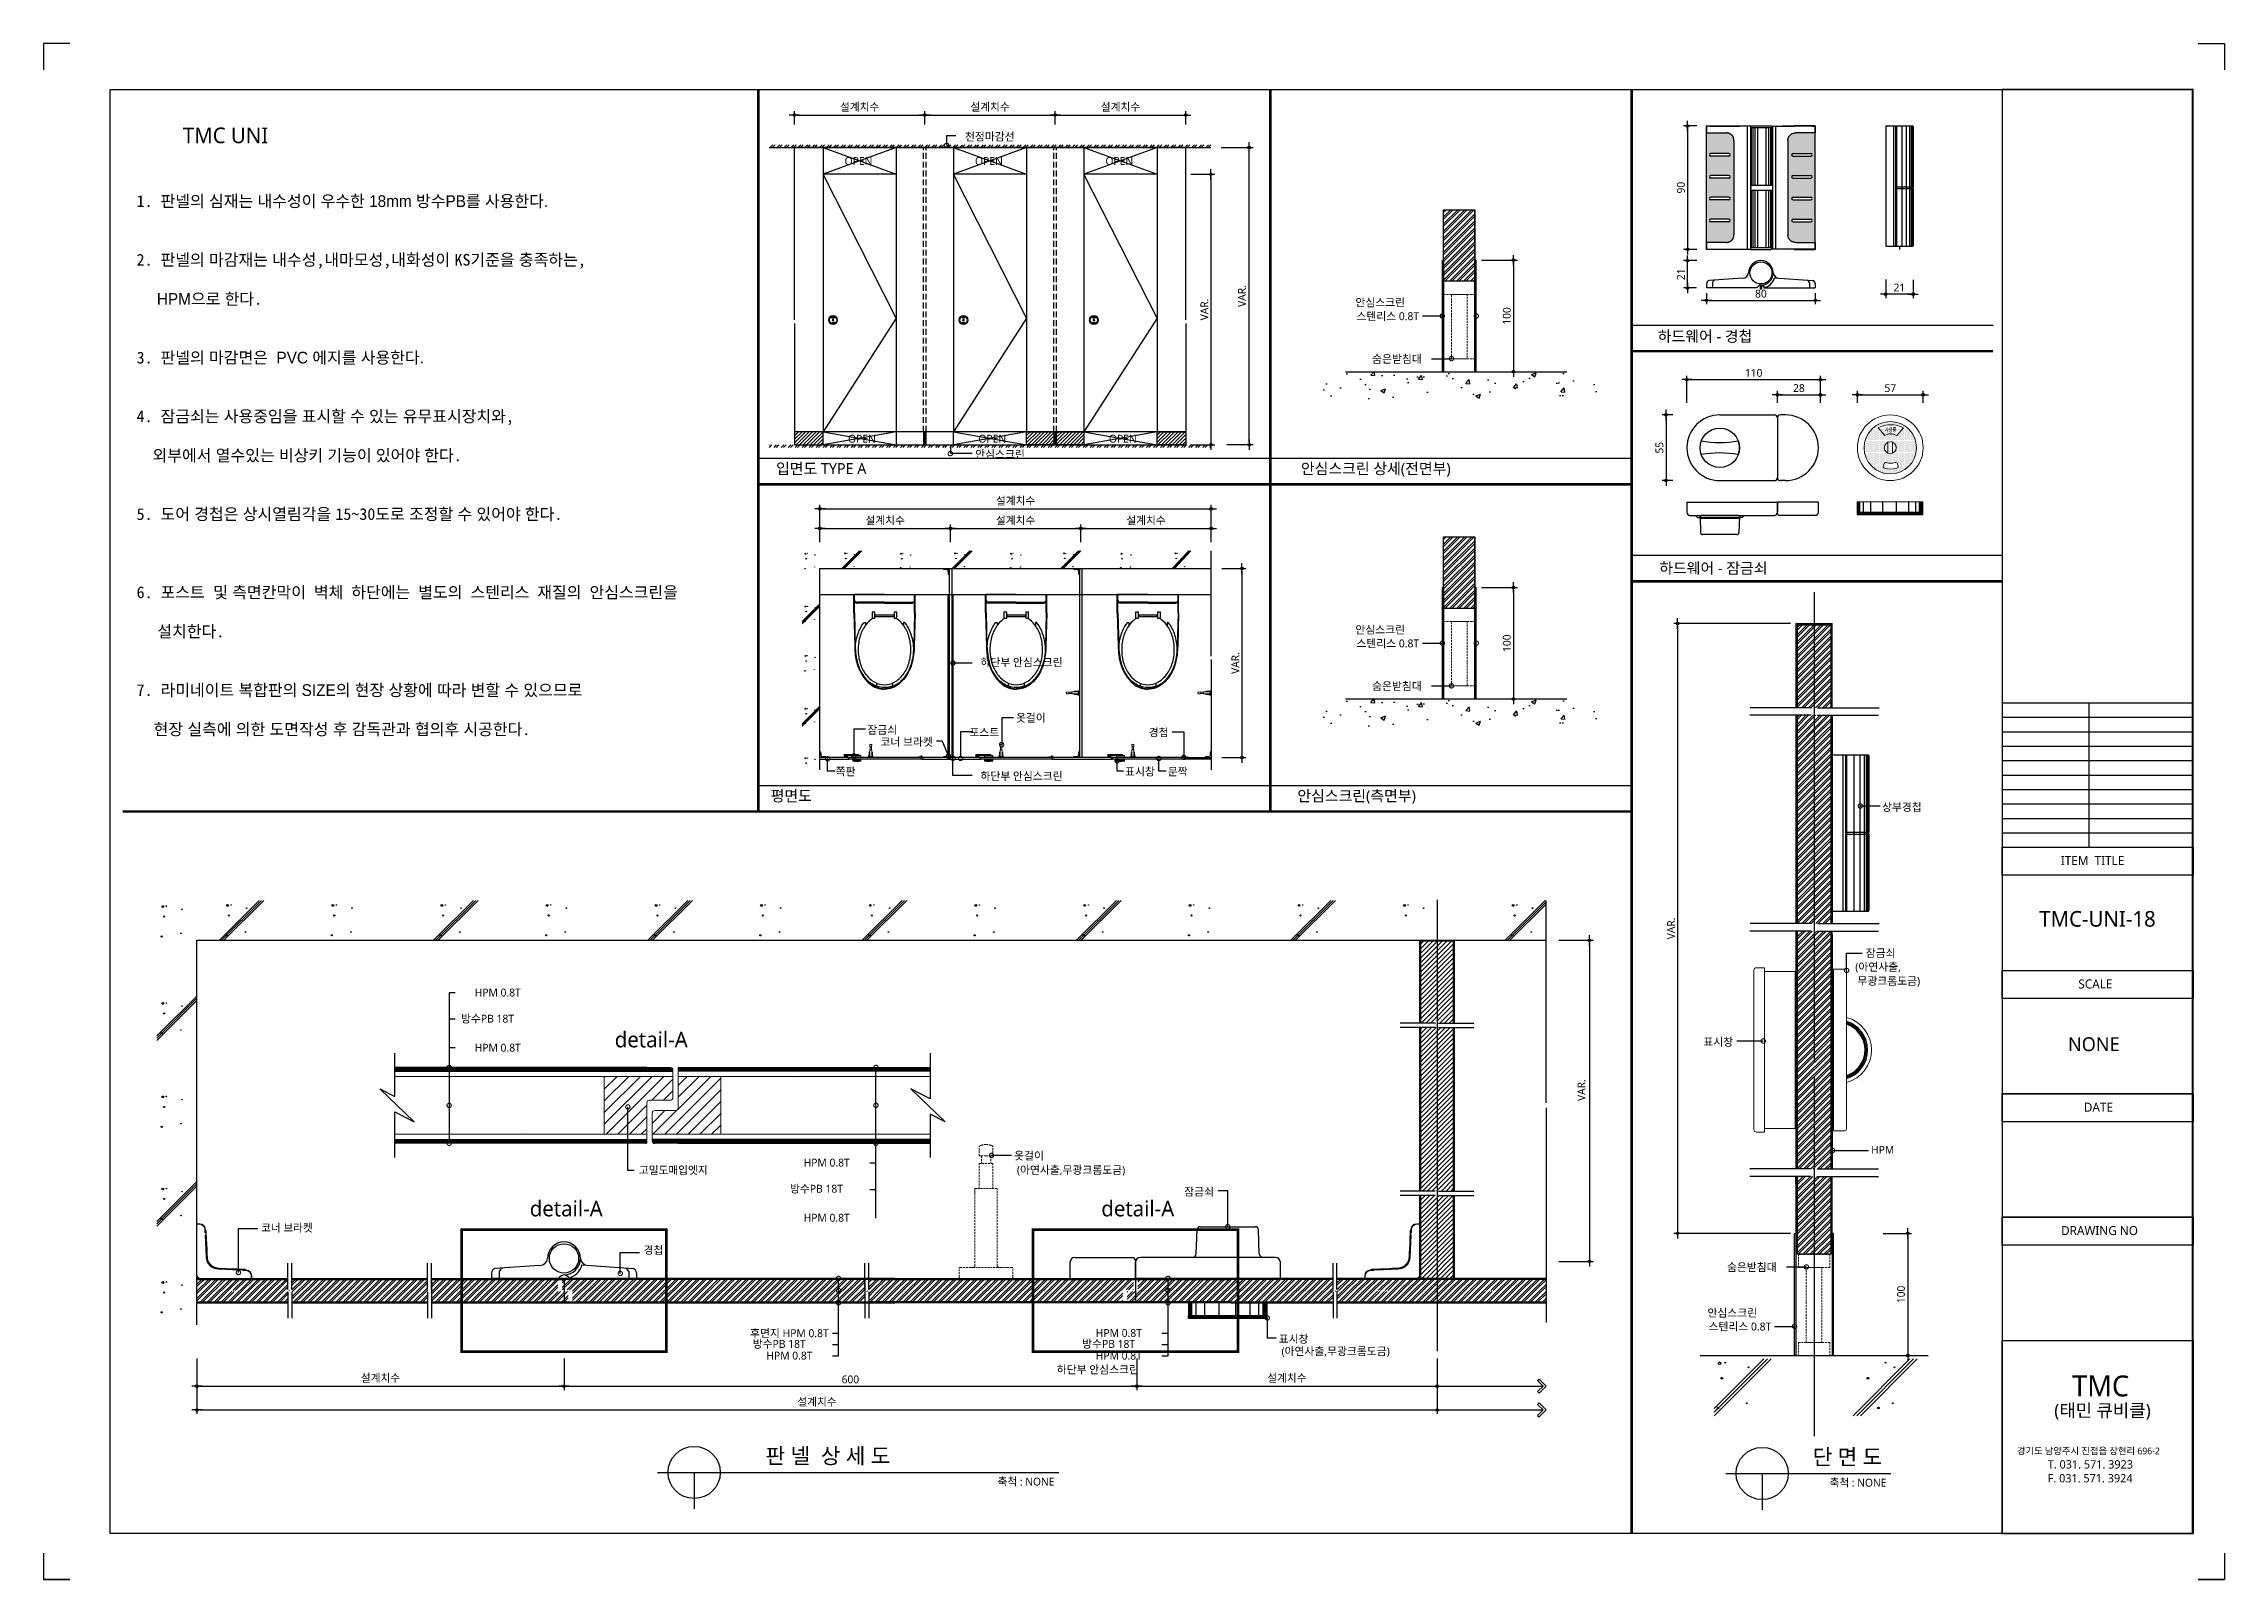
# Model space of a CAD drawing. Extents: x -255 to 8105, y -176 to 5714.
import ezdxf
from ezdxf.enums import TextEntityAlignment as Align

# ---------------------------------------------------------------- set-up
doc = ezdxf.new("R2010")
doc.units = 0
doc.header["$LTSCALE"] = 30
doc.linetypes.add('CEN', pattern=[62, 60, -1, 0, -1])
doc.linetypes.add('HIDDEN', pattern=[0.375, 0.25, -0.125])
doc.layers.get('0').update_dxf_attribs({"linetype": 'CONTINUOUS'})
doc.layers.get('DEFPOINTS').update_dxf_attribs({"linetype": 'CONTINUOUS'})
for name, color, linetype in [('02---제품선', 4, 'CONTINUOUS'), ('0_toilet', 6, 'CONTINUOUS'), ('C', 2, 'CONTINUOUS'), ('curior-0Line', 252, 'CONTINUOUS'), ('DIM', 7, 'CONTINUOUS'), ('HAT', 8, 'CONTINUOUS'), ('HID', 9, 'HIDDEN'), ('jac text', 7, 'CONTINUOUS'), ('jc panel', 4, 'CONTINUOUS'), ('TIT', 3, 'CONTINUOUS'), ('경첩', 4, 'CONTINUOUS'), ('문자', 3, 'CONTINUOUS'), ('부자재', 4, 'CONTINUOUS'), ('옷걸이', 4, 'CONTINUOUS'), ('잠금쇠(회전형)', 4, 'CONTINUOUS'), ('중심선', 1, 'CEN'), ('치수', 1, 'CONTINUOUS'), ('판넬', 2, 'CONTINUOUS'), ('해치', 8, 'CONTINUOUS')]:
    doc.layers.add(name, color=color, linetype=linetype)
doc.styles.add('HDW', font='gulim.ttc')
doc.styles.add('돋움', font='malgun.ttf')
doc.dimstyles.new('10', dxfattribs={"dimscale": 10, "dimtxt": 3, "dimasz": 1, "dimexe": 1.5, "dimexo": 2, "dimgap": 1, "dimtad": 1, "dimdec": 0, "dimlunit": 6, "dimtxsty": '돋움', "dimblk": 'DIMDOT', "dimcen": -1, "dimdle": 1.5, "dimclrt": 3, "dimazin": 3, "dimtfac": 1, "dimtdec": 0, "dimtix": 1, "dimtmove": 2, "dimatfit": 3, "dimldrblk": 'DIMDOT', "dimarcsym": 0})
pattern_1 = [(45, (-172504.132, -197852.349), (-13.4703842, 13.4703842), []), (45, (-172495.151, -197852.349), (-13.4703842, 13.4703842), [])]
pattern_2 = [(45, (57379.286, -6937.001), (-13.47038, 13.47038), []), (45, (57388.266, -6937.001), (-13.47038, 13.47038), [])]
pattern_3 = [(45, (57673.655, -14000), (-22.45064, 22.45064), [])]
pattern_4 = [(45, (49313.655, -14000), (-13.470384, 13.470384), []), (45, (49322.636, -14000), (-13.470384, 13.470384), [])]

# ---------------------------------------------------------------- blocks, each defined once
blk = doc.blocks.new('DIMDOT')
at = {"linetype": 'Continuous'}
blk.add_line((-2, 0), (2, 0), dxfattribs=at)
for radius in [0.5, 0.25]:
    blk.add_circle((0, 0), radius, dxfattribs=at)
blk = doc.blocks.new('*D555')
at = {"layer": 'DEFPOINTS', "color": 0}
for p in [(60757.5, -1321.1), (60257.5, -1377.4), (60757.5, -1377.4)]:
    blk.add_point(p, dxfattribs=at)
at = {"layer": 'DIM', "color": 0, "lineweight": -2, "ltscale": 10}
for p, q in [((60257.5, -1357.4), (60257.5, -1306.1)), ((60267.5, -1321.1), (60747.5, -1321.1)), ((60757.5, -1357.4), (60757.5, -1306.1))]:
    blk.add_line(p, q, dxfattribs=at)
at = {"layer": 'DIM', "color": 0, "lineweight": -2, "xscale": 10, "yscale": 10, "zscale": 10, "rotation": 180}
blk.add_blockref('DIMDOT', (60257.5, -1321.1), dxfattribs=at)
at = {"layer": 'DIM', "color": 0, "lineweight": -2, "xscale": 10, "yscale": 10, "zscale": 10}
blk.add_blockref('DIMDOT', (60757.5, -1321.1), dxfattribs=at)
at = {"layer": 'DIM', "color": 3, "insert": (60507.5, -1291.4), "char_height": 30, "attachment_point": 5, "style": '돋움'}
blk.add_mtext('설계치수', dxfattribs=at)
blk = doc.blocks.new('*D556')
at = {"layer": 'DEFPOINTS', "color": 0}
for p in [(61257.5, -1321.1), (60757.5, -1377.4), (61257.5, -1377.4)]:
    blk.add_point(p, dxfattribs=at)
at = {"layer": 'DIM', "color": 0, "lineweight": -2, "ltscale": 10}
for p, q in [((60757.5, -1357.4), (60757.5, -1306.1)), ((60767.5, -1321.1), (61247.5, -1321.1)), ((61257.5, -1357.4), (61257.5, -1306.1))]:
    blk.add_line(p, q, dxfattribs=at)
at = {"layer": 'DIM', "color": 0, "lineweight": -2, "xscale": 10, "yscale": 10, "zscale": 10, "rotation": 180}
blk.add_blockref('DIMDOT', (60757.5, -1321.1), dxfattribs=at)
at = {"layer": 'DIM', "color": 0, "lineweight": -2, "xscale": 10, "yscale": 10, "zscale": 10}
blk.add_blockref('DIMDOT', (61257.5, -1321.1), dxfattribs=at)
at = {"layer": 'DIM', "color": 3, "insert": (61007.5, -1291.4), "char_height": 30, "attachment_point": 5, "style": '돋움'}
blk.add_mtext('설계치수', dxfattribs=at)
blk = doc.blocks.new('*D557')
at = {"layer": 'DEFPOINTS', "color": 0}
for p in [(61757.5, -1321.1), (61257.5, -1377.4), (61757.5, -1377.4)]:
    blk.add_point(p, dxfattribs=at)
at = {"layer": 'DIM', "color": 0, "lineweight": -2, "ltscale": 10}
for p, q in [((61257.5, -1357.4), (61257.5, -1306.1)), ((61267.5, -1321.1), (61747.5, -1321.1)), ((61757.5, -1357.4), (61757.5, -1306.1))]:
    blk.add_line(p, q, dxfattribs=at)
at = {"layer": 'DIM', "color": 0, "lineweight": -2, "xscale": 10, "yscale": 10, "zscale": 10, "rotation": 180}
blk.add_blockref('DIMDOT', (61257.5, -1321.1), dxfattribs=at)
at = {"layer": 'DIM', "color": 0, "lineweight": -2, "xscale": 10, "yscale": 10, "zscale": 10}
blk.add_blockref('DIMDOT', (61757.5, -1321.1), dxfattribs=at)
at = {"layer": 'DIM', "color": 3, "insert": (61507.5, -1291.4), "char_height": 30, "attachment_point": 5, "style": '돋움'}
blk.add_mtext('설계치수', dxfattribs=at)
blk = doc.blocks.new('*D558')
at = {"layer": 'DEFPOINTS', "color": 0}
for p in [(61757.5, -1548.2), (61757.5, -2585.3), (61854.4, -2585.3)]:
    blk.add_point(p, dxfattribs=at)
at = {"layer": 'DIM', "color": 0, "lineweight": -2, "ltscale": 10}
for p, q in [((61777.5, -1548.2), (61869.4, -1548.2)), ((61854.4, -1558.2), (61854.4, -2575.3)), ((61777.5, -2585.3), (61869.4, -2585.3))]:
    blk.add_line(p, q, dxfattribs=at)
at = {"layer": 'DIM', "color": 0, "lineweight": -2, "xscale": 10, "yscale": 10, "zscale": 10}
for p, rotation in [((61854.4, -1548.2), 90), ((61854.4, -2585.3), 270)]:
    blk.add_blockref('DIMDOT', p, dxfattribs=dict(at, rotation=rotation))
at = {"layer": 'DIM', "color": 3, "insert": (61829.2, -2066.7), "char_height": 30, "attachment_point": 5, "rotation": 90, "style": '돋움'}
blk.add_mtext('VAR.', dxfattribs=at)
blk = doc.blocks.new('*D559')
at = {"layer": 'DEFPOINTS', "color": 0}
for p in [(61876.4, -3060.2), (61876.4, -3785.2), (61973.3, -3785.2)]:
    blk.add_point(p, dxfattribs=at)
at = {"layer": 'DIM', "color": 0, "lineweight": -2, "ltscale": 10}
for p, q in [((61896.4, -3060.2), (61988.3, -3060.2)), ((61973.3, -3070.2), (61973.3, -3775.2)), ((61896.4, -3785.2), (61988.3, -3785.2))]:
    blk.add_line(p, q, dxfattribs=at)
at = {"layer": 'DIM', "color": 0, "lineweight": -2, "xscale": 10, "yscale": 10, "zscale": 10}
for p, rotation in [((61973.3, -3060.2), 90), ((61973.3, -3785.2), 270)]:
    blk.add_blockref('DIMDOT', p, dxfattribs=dict(at, rotation=rotation))
at = {"layer": 'DIM', "color": 3, "insert": (61948.1, -3422.7), "char_height": 30, "attachment_point": 5, "rotation": 90, "style": '돋움'}
blk.add_mtext('VAR.', dxfattribs=at)
blk = doc.blocks.new('_DOTSMALL')
at = {"color": 0, "linetype": 'ByBlock', "const_width": 0.5}
blk.add_lwpolyline([(-0.0625, 0, 1), (0.0625, 0, 1)], format="xyb", close=True, dxfattribs=at)
blk = doc.blocks.new('A$C63EC304E')
at = {"layer": '치수', "color": 1, "xscale": 2.5, "yscale": 2.5, "zscale": 2.5, "rotation": 234.3098741996962}
blk.add_blockref('_DOTSMALL', (0.31, 0.31), dxfattribs=at)
blk = doc.blocks.new('A$C2BC9653E')
at = {"layer": '치수', "xscale": 0.3333333333333333, "yscale": 0.3333333333333333, "zscale": 0.3333333333333333}
blk.add_blockref('A$C63EC304E', (0, 0), dxfattribs=at)
blk = doc.blocks.new('A$C7FC71301')
at = {"layer": '치수', "rotation": 180}
blk.add_blockref('A$C2BC9653E', (0.21, 0.21), dxfattribs=at)
blk = doc.blocks.new('A$C4A20372B')
at = {"layer": '치수'}
blk.add_blockref('A$C7FC71301', (0, 0), dxfattribs=at)
blk = doc.blocks.new('A$C566469F5')
at = {"layer": '치수'}
blk.add_blockref('A$C4A20372B', (0, 0), dxfattribs=at)
blk = doc.blocks.new('A$C7E317CD4')
at = {"layer": '해치', "xscale": 2, "yscale": 2, "zscale": 2}
blk.add_blockref('A$C566469F5', (0, 0), dxfattribs=at)
blk = doc.blocks.new('A$C601D7F27')
at = {"layer": '치수'}
blk.add_blockref('A$C7E317CD4', (0, 0), dxfattribs=at)
blk = doc.blocks.new('A$C38802C08')
at = {"layer": '치수'}
blk.add_blockref('A$C601D7F27', (0, 0), dxfattribs=at)
blk = doc.blocks.new('*D560')
at = {"layer": 'DEFPOINTS', "color": 0}
for p in [(61855.4, -2906.6), (61355.4, -2979.7), (61855.4, -2979.7)]:
    blk.add_point(p, dxfattribs=at)
at = {"layer": 'DIM', "color": 0, "lineweight": -2, "ltscale": 10}
for p, q in [((61355.4, -2959.7), (61355.4, -2891.6)), ((61365.4, -2906.6), (61845.4, -2906.6)), ((61855.4, -2959.7), (61855.4, -2891.6))]:
    blk.add_line(p, q, dxfattribs=at)
at = {"layer": 'DIM', "color": 0, "lineweight": -2, "xscale": 10, "yscale": 10, "zscale": 10, "rotation": 180}
blk.add_blockref('DIMDOT', (61355.4, -2906.6), dxfattribs=at)
at = {"layer": 'DIM', "color": 0, "lineweight": -2, "xscale": 10, "yscale": 10, "zscale": 10}
blk.add_blockref('DIMDOT', (61855.4, -2906.6), dxfattribs=at)
at = {"layer": 'DIM', "color": 3, "insert": (61605.4, -2877), "char_height": 30, "attachment_point": 5, "style": '돋움'}
blk.add_mtext('설계치수', dxfattribs=at)
blk = doc.blocks.new('*D561')
at = {"layer": 'DEFPOINTS', "color": 0}
for p in [(61855.4, -2831.3), (60355.4, -2979.7), (61855.4, -2979.7)]:
    blk.add_point(p, dxfattribs=at)
at = {"layer": 'DIM', "color": 0, "lineweight": -2, "ltscale": 10}
for p, q in [((60355.4, -2959.7), (60355.4, -2816.3)), ((60365.4, -2831.3), (61845.4, -2831.3)), ((61855.4, -2959.7), (61855.4, -2816.3))]:
    blk.add_line(p, q, dxfattribs=at)
at = {"layer": 'DIM', "color": 0, "lineweight": -2, "xscale": 10, "yscale": 10, "zscale": 10, "rotation": 180}
blk.add_blockref('DIMDOT', (60355.4, -2831.3), dxfattribs=at)
at = {"layer": 'DIM', "color": 0, "lineweight": -2, "xscale": 10, "yscale": 10, "zscale": 10}
blk.add_blockref('DIMDOT', (61855.4, -2831.3), dxfattribs=at)
at = {"layer": 'DIM', "color": 3, "insert": (61105.4, -2801.6), "char_height": 30, "attachment_point": 5, "style": '돋움'}
blk.add_mtext('설계치수', dxfattribs=at)
blk = doc.blocks.new('*D562')
at = {"layer": 'DEFPOINTS', "color": 0}
for p in [(61355.4, -2906.6), (60855.4, -2979.7), (61355.4, -2979.7)]:
    blk.add_point(p, dxfattribs=at)
at = {"layer": 'DIM', "color": 0, "lineweight": -2, "ltscale": 10}
for p, q in [((60855.4, -2959.7), (60855.4, -2891.6)), ((60865.4, -2906.6), (61345.4, -2906.6)), ((61355.4, -2959.7), (61355.4, -2891.6))]:
    blk.add_line(p, q, dxfattribs=at)
at = {"layer": 'DIM', "color": 0, "lineweight": -2, "xscale": 10, "yscale": 10, "zscale": 10, "rotation": 180}
blk.add_blockref('DIMDOT', (60855.4, -2906.6), dxfattribs=at)
at = {"layer": 'DIM', "color": 0, "lineweight": -2, "xscale": 10, "yscale": 10, "zscale": 10}
blk.add_blockref('DIMDOT', (61355.4, -2906.6), dxfattribs=at)
at = {"layer": 'DIM', "color": 3, "insert": (61105.4, -2877), "char_height": 30, "attachment_point": 5, "style": '돋움'}
blk.add_mtext('설계치수', dxfattribs=at)
blk = doc.blocks.new('*D563')
at = {"layer": 'DEFPOINTS', "color": 0}
for p in [(60855.4, -2906.6), (60355.4, -2979.7), (60855.4, -2979.7)]:
    blk.add_point(p, dxfattribs=at)
at = {"layer": 'DIM', "color": 0, "lineweight": -2, "ltscale": 10}
for p, q in [((60355.4, -2959.7), (60355.4, -2891.6)), ((60365.4, -2906.6), (60845.4, -2906.6)), ((60855.4, -2959.7), (60855.4, -2891.6))]:
    blk.add_line(p, q, dxfattribs=at)
at = {"layer": 'DIM', "color": 0, "lineweight": -2, "xscale": 10, "yscale": 10, "zscale": 10, "rotation": 180}
blk.add_blockref('DIMDOT', (60355.4, -2906.6), dxfattribs=at)
at = {"layer": 'DIM', "color": 0, "lineweight": -2, "xscale": 10, "yscale": 10, "zscale": 10}
blk.add_blockref('DIMDOT', (60855.4, -2906.6), dxfattribs=at)
at = {"layer": 'DIM', "color": 3, "insert": (60605.4, -2877), "char_height": 30, "attachment_point": 5, "style": '돋움'}
blk.add_mtext('설계치수', dxfattribs=at)
blk = doc.blocks.new('*D564')
at = {"layer": 'DEFPOINTS', "color": 0}
for p in [(57967.1, -6070), (59374.2, -6070), (59374.2, -6195.7)]:
    blk.add_point(p, dxfattribs=at)
at = {"layer": 'DIM', "color": 0, "lineweight": -2, "ltscale": 10}
for p, q in [((57967.1, -6090), (57967.1, -6210.7)), ((59374.2, -6090), (59374.2, -6210.7)), ((57977.1, -6195.7), (59364.2, -6195.7))]:
    blk.add_line(p, q, dxfattribs=at)
at = {"layer": 'DIM', "color": 0, "lineweight": -2, "xscale": 10, "yscale": 10, "zscale": 10, "rotation": 180}
blk.add_blockref('DIMDOT', (57967.1, -6195.7), dxfattribs=at)
at = {"layer": 'DIM', "color": 0, "lineweight": -2, "xscale": 10, "yscale": 10, "zscale": 10}
blk.add_blockref('DIMDOT', (59374.2, -6195.7), dxfattribs=at)
at = {"layer": 'DIM', "color": 3, "insert": (58670.6, -6166.1), "char_height": 30, "attachment_point": 5, "style": '돋움'}
blk.add_mtext('설계치수', dxfattribs=at)
blk = doc.blocks.new('*D565')
at = {"layer": 'DEFPOINTS', "color": 0}
for p in [(57967.1, -6070), (62721, -6070), (62721, -6287.2)]:
    blk.add_point(p, dxfattribs=at)
at = {"layer": 'DIM', "color": 0, "lineweight": -2, "ltscale": 10}
for p, q in [((57967.1, -6090), (57967.1, -6302.2)), ((62721, -6090), (62721, -6302.2)), ((57977.1, -6287.2), (62711, -6287.2))]:
    blk.add_line(p, q, dxfattribs=at)
at = {"layer": 'DIM', "color": 0, "lineweight": -2, "xscale": 10, "yscale": 10, "zscale": 10, "rotation": 180}
blk.add_blockref('DIMDOT', (57967.1, -6287.2), dxfattribs=at)
at = {"layer": 'DIM', "color": 0, "lineweight": -2, "xscale": 10, "yscale": 10, "zscale": 10}
blk.add_blockref('DIMDOT', (62721, -6287.2), dxfattribs=at)
at = {"layer": 'DIM', "color": 3, "insert": (60344, -6257.5), "char_height": 30, "attachment_point": 5, "style": '돋움'}
blk.add_mtext('설계치수', dxfattribs=at)
blk = doc.blocks.new('*D566')
at = {"layer": 'DEFPOINTS', "color": 0}
for p in [(61570.1, -6070), (62721, -6070), (62721, -6195.7)]:
    blk.add_point(p, dxfattribs=at)
at = {"layer": 'DIM', "color": 0, "lineweight": -2, "ltscale": 10}
for p, q in [((61570.1, -6090), (61570.1, -6210.7)), ((62721, -6090), (62721, -6210.7)), ((61580.1, -6195.7), (62711, -6195.7))]:
    blk.add_line(p, q, dxfattribs=at)
at = {"layer": 'DIM', "color": 0, "lineweight": -2, "xscale": 10, "yscale": 10, "zscale": 10, "rotation": 180}
blk.add_blockref('DIMDOT', (61570.1, -6195.7), dxfattribs=at)
at = {"layer": 'DIM', "color": 0, "lineweight": -2, "xscale": 10, "yscale": 10, "zscale": 10}
blk.add_blockref('DIMDOT', (62721, -6195.7), dxfattribs=at)
at = {"layer": 'DIM', "color": 3, "insert": (62145.5, -6166.1), "char_height": 30, "attachment_point": 5, "style": '돋움'}
blk.add_mtext('설계치수', dxfattribs=at)
blk = doc.blocks.new('*D567')
at = {"layer": 'DEFPOINTS', "color": 0}
for p in [(59374.2, -6070), (61570.1, -6070), (61570.1, -6195.7)]:
    blk.add_point(p, dxfattribs=at)
at = {"layer": 'DIM', "color": 0, "lineweight": -2, "ltscale": 10}
for p, q in [((59374.2, -6090), (59374.2, -6210.7)), ((61570.1, -6090), (61570.1, -6210.7)), ((59384.2, -6195.7), (61560.1, -6195.7))]:
    blk.add_line(p, q, dxfattribs=at)
at = {"layer": 'DIM', "color": 0, "lineweight": -2, "xscale": 10, "yscale": 10, "zscale": 10, "rotation": 180}
blk.add_blockref('DIMDOT', (59374.2, -6195.7), dxfattribs=at)
at = {"layer": 'DIM', "color": 0, "lineweight": -2, "xscale": 10, "yscale": 10, "zscale": 10}
blk.add_blockref('DIMDOT', (61570.1, -6195.7), dxfattribs=at)
at = {"layer": 'DIM', "color": 3, "insert": (60472.1, -6170.2), "char_height": 30, "attachment_point": 5, "style": '돋움'}
blk.add_mtext('600', dxfattribs=at)
blk = doc.blocks.new('A$C06B31977')
for p, q in [((1.26, 11.06), (1.26, 21.17)), ((1.26, 10.11), (1.26, 0))]:
    blk.add_line(p, q)
blk = doc.blocks.new('*D568')
at = {"layer": 'DEFPOINTS', "color": 0}
for p in [(63167.8, -4485.8), (63167.8, -5717.2), (63305.6, -5717.2)]:
    blk.add_point(p, dxfattribs=at)
at = {"layer": 'DIM', "color": 0, "lineweight": -2, "ltscale": 10}
for p, q in [((63187.8, -4485.8), (63320.6, -4485.8)), ((63305.6, -4495.8), (63305.6, -5707.2)), ((63187.8, -5717.2), (63320.6, -5717.2))]:
    blk.add_line(p, q, dxfattribs=at)
at = {"layer": 'DIM', "color": 0, "lineweight": -2, "xscale": 10, "yscale": 10, "zscale": 10}
for p, rotation in [((63305.6, -4485.8), 90), ((63305.6, -5717.2), 270)]:
    blk.add_blockref('DIMDOT', p, dxfattribs=dict(at, rotation=rotation))
at = {"layer": 'DIM', "color": 3, "insert": (63274.8, -5060.6), "char_height": 30, "attachment_point": 5, "rotation": 90, "style": '돋움'}
blk.add_mtext('VAR.', dxfattribs=at)
blk = doc.blocks.new('A$C13EB2441')
for p, q in [((0.84, 7.37), (0.84, 14.11)), ((0.84, 6.74), (0.84, 0))]:
    blk.add_line(p, q)
blk = doc.blocks.new('*D569')
at = {"layer": 'DEFPOINTS', "color": 0}
for p in [(64190.8, -2335.7), (63678.8, -2444.3), (64190.8, -2444.3)]:
    blk.add_point(p, dxfattribs=at)
at = {"layer": 'DIM', "color": 0, "lineweight": -2, "ltscale": 10}
for p, q in [((63678.8, -2424.3), (63678.8, -2320.7)), ((63688.8, -2335.7), (64180.8, -2335.7)), ((64190.8, -2424.3), (64190.8, -2320.7))]:
    blk.add_line(p, q, dxfattribs=at)
at = {"layer": 'DIM', "color": 0, "lineweight": -2, "xscale": 10, "yscale": 10, "zscale": 10, "rotation": 180}
blk.add_blockref('DIMDOT', (63678.8, -2335.7), dxfattribs=at)
at = {"layer": 'DIM', "color": 0, "lineweight": -2, "xscale": 10, "yscale": 10, "zscale": 10}
blk.add_blockref('DIMDOT', (64190.8, -2335.7), dxfattribs=at)
at = {"layer": 'DIM', "color": 3, "insert": (63934.8, -2310.1), "char_height": 30, "attachment_point": 5, "style": '돋움'}
blk.add_mtext('110', dxfattribs=at)
blk = doc.blocks.new('*D570')
at = {"layer": 'DEFPOINTS', "color": 0}
for p in [(64190.8, -2393.7), (64025.8, -2444.3), (64190.8, -2444.3)]:
    blk.add_point(p, dxfattribs=at)
at = {"layer": 'DIM', "color": 0, "lineweight": -2, "ltscale": 10}
for p, q in [((64025.8, -2424.3), (64025.8, -2378.7)), ((64035.8, -2393.7), (64180.8, -2393.7)), ((64190.8, -2424.3), (64190.8, -2378.7))]:
    blk.add_line(p, q, dxfattribs=at)
at = {"layer": 'DIM', "color": 0, "lineweight": -2, "xscale": 10, "yscale": 10, "zscale": 10, "rotation": 180}
blk.add_blockref('DIMDOT', (64025.8, -2393.7), dxfattribs=at)
at = {"layer": 'DIM', "color": 0, "lineweight": -2, "xscale": 10, "yscale": 10, "zscale": 10}
blk.add_blockref('DIMDOT', (64190.8, -2393.7), dxfattribs=at)
at = {"layer": 'DIM', "color": 3, "insert": (64108.3, -2368.2), "char_height": 30, "attachment_point": 5, "style": '돋움'}
blk.add_mtext('28', dxfattribs=at)
blk = doc.blocks.new('*D571')
at = {"layer": 'DEFPOINTS', "color": 0}
for p in [(64584.5, -2393.7), (64332.5, -2444.3), (64584.5, -2444.3)]:
    blk.add_point(p, dxfattribs=at)
at = {"layer": 'DIM', "color": 0, "lineweight": -2, "ltscale": 10}
for p, q in [((64332.5, -2424.3), (64332.5, -2378.7)), ((64342.5, -2393.7), (64574.5, -2393.7)), ((64584.5, -2424.3), (64584.5, -2378.7))]:
    blk.add_line(p, q, dxfattribs=at)
at = {"layer": 'DIM', "color": 0, "lineweight": -2, "xscale": 10, "yscale": 10, "zscale": 10, "rotation": 180}
blk.add_blockref('DIMDOT', (64332.5, -2393.7), dxfattribs=at)
at = {"layer": 'DIM', "color": 0, "lineweight": -2, "xscale": 10, "yscale": 10, "zscale": 10}
blk.add_blockref('DIMDOT', (64584.5, -2393.7), dxfattribs=at)
at = {"layer": 'DIM', "color": 3, "insert": (64458.5, -2368.4), "char_height": 30, "attachment_point": 5, "style": '돋움'}
blk.add_mtext('57', dxfattribs=at)
blk = doc.blocks.new('*D572')
at = {"layer": 'DEFPOINTS', "color": 0}
for p in [(63736.5, -1363), (63681.4, -1836.1), (63736.5, -1836.1)]:
    blk.add_point(p, dxfattribs=at)
at = {"layer": 'DIM', "color": 0, "lineweight": -2, "ltscale": 10}
for p, q in [((63716.5, -1363), (63666.4, -1363)), ((63681.4, -1373), (63681.4, -1826.1)), ((63716.5, -1836.1), (63666.4, -1836.1))]:
    blk.add_line(p, q, dxfattribs=at)
at = {"layer": 'DIM', "color": 0, "lineweight": -2, "xscale": 10, "yscale": 10, "zscale": 10}
for p, rotation in [((63681.4, -1363), 90), ((63681.4, -1836.1), 270)]:
    blk.add_blockref('DIMDOT', p, dxfattribs=dict(at, rotation=rotation))
at = {"layer": 'DIM', "color": 3, "insert": (63655.9, -1599.5), "char_height": 30, "attachment_point": 5, "rotation": 90, "style": '돋움'}
blk.add_mtext('90', dxfattribs=at)
blk = doc.blocks.new('*D573')
at = {"layer": 'DEFPOINTS', "color": 0}
for p in [(63754.1, -1984.3), (64171.1, -1984.3), (64171.1, -2031.7)]:
    blk.add_point(p, dxfattribs=at)
at = {"layer": 'DIM', "color": 0, "lineweight": -2, "ltscale": 10}
for p, q in [((63754.1, -2004.3), (63754.1, -2046.7)), ((64171.1, -2004.3), (64171.1, -2046.7)), ((63764.1, -2031.7), (64161.1, -2031.7))]:
    blk.add_line(p, q, dxfattribs=at)
at = {"layer": 'DIM', "color": 0, "lineweight": -2, "xscale": 10, "yscale": 10, "zscale": 10, "rotation": 180}
blk.add_blockref('DIMDOT', (63754.1, -2031.7), dxfattribs=at)
at = {"layer": 'DIM', "color": 0, "lineweight": -2, "xscale": 10, "yscale": 10, "zscale": 10}
blk.add_blockref('DIMDOT', (64171.1, -2031.7), dxfattribs=at)
at = {"layer": 'DIM', "color": 3, "insert": (63962.6, -2006.2), "char_height": 30, "attachment_point": 5, "style": '돋움'}
blk.add_mtext('80', dxfattribs=at)
blk = doc.blocks.new('*D574')
at = {"layer": 'DEFPOINTS', "color": 0}
for p in [(63681.4, -1879.3), (63736.5, -1879.3), (63735.8, -1984.3)]:
    blk.add_point(p, dxfattribs=at)
at = {"layer": 'DIM', "color": 0, "lineweight": -2, "ltscale": 10}
for p, q in [((63716.5, -1879.3), (63666.4, -1879.3)), ((63681.4, -1974.3), (63681.4, -1889.3)), ((63715.8, -1984.3), (63666.4, -1984.3))]:
    blk.add_line(p, q, dxfattribs=at)
at = {"layer": 'DIM', "color": 0, "lineweight": -2, "xscale": 10, "yscale": 10, "zscale": 10}
for p, rotation in [((63681.4, -1879.3), 90), ((63681.4, -1984.3), 270)]:
    blk.add_blockref('DIMDOT', p, dxfattribs=dict(at, rotation=rotation))
at = {"layer": 'DIM', "color": 3, "insert": (63656.1, -1931.8), "char_height": 30, "attachment_point": 5, "rotation": 90, "style": '돋움'}
blk.add_mtext('21', dxfattribs=at)
blk = doc.blocks.new('*D575')
at = {"layer": 'DEFPOINTS', "color": 0}
for p in [(64440.9, -1932.1), (64545.9, -1932.9), (64440.9, -2007.8)]:
    blk.add_point(p, dxfattribs=at)
at = {"layer": 'DIM', "color": 0, "lineweight": -2, "ltscale": 10}
for p, q in [((64440.9, -1952.1), (64440.9, -2022.8)), ((64545.9, -1952.9), (64545.9, -2022.8)), ((64535.9, -2007.8), (64450.9, -2007.8))]:
    blk.add_line(p, q, dxfattribs=at)
at = {"layer": 'DIM', "color": 0, "lineweight": -2, "xscale": 10, "yscale": 10, "zscale": 10, "rotation": 180}
blk.add_blockref('DIMDOT', (64440.9, -2007.8), dxfattribs=at)
at = {"layer": 'DIM', "color": 0, "lineweight": -2, "xscale": 10, "yscale": 10, "zscale": 10}
blk.add_blockref('DIMDOT', (64545.9, -2007.8), dxfattribs=at)
at = {"layer": 'DIM', "color": 3, "insert": (64493.4, -1982.5), "char_height": 30, "attachment_point": 5, "style": '돋움'}
blk.add_mtext('21', dxfattribs=at)
blk = doc.blocks.new('A$C10E41893')
at = {"layer": '부자재'}
for p, q in [((6, 0), (6, 196)), ((123, 196), (6, 196)), ((123, 192), (6, 192)), ((55, 0), (55, 177)), ((61, 0), (61, 177)), ((6, 0), (6, -196)), ((55, 0), (55, -177)), ((61, 0), (61, -177)), ((123, -192), (6, -192)), ((123, -196), (6, -196))]:
    blk.add_line(p, q, dxfattribs=at)
for points in [[(123, 196, -0.012538), (123, 196), (335, 190, -0.055395), (445, 175, -0.154276), (577, 93, -0.179504), (612, 0, -0.179504)], [(123, 192, -0.012538), (123, 192), (335, 187, -0.055395), (444, 172, -0.154276), (574, 91, -0.179504), (608, 0, -0.179504)], [(157, -72, 0.089162), (200, -119, 0.085733), (270, -155, 0.075373), (359, -168, 0.075373), (447, -155, 0.085733), (517, -119, 0.106084), (567, -62, 0.126931), (583, 0, 0.126931), (567, 62, 0.106084), (517, 119, 0.085733), (447, 155, 0.075373), (359, 168, 0.075373), (270, 155, 0.085733), (200, 119, 0.089162), (157, 72)], [(572, 51), (589, 51), (589, 60, 0.021185), (583, 71, 0.106084), (528, 134, 0.085733), (453, 172, 0.075373), (359, 187, 0.075373), (265, 172, 0.085733), (189, 134, 0.007337), (184, 130), (184, 122), (205, 122)], [(123, -196, 0.012538), (123, -196), (335, -190, 0.055395), (445, -175, 0.154276), (577, -93, 0.179504), (612, 0, 0.179504)], [(123, -192, 0.012538), (123, -192), (335, -187, 0.055395), (444, -172, 0.154276), (574, -91, 0.179504), (608, 0, 0.179504)], [(589, -51, 0.090214), (598, 0, 0.090214), (589, 51, 0.106084)], [(572, -51), (589, -51), (589, -60, -0.021185), (583, -71, -0.106084), (528, -134, -0.085733), (453, -172, -0.075373), (359, -187, -0.075373), (265, -172, -0.085733), (189, -134, -0.007337), (184, -130), (184, -122), (205, -122)]]:
    blk.add_lwpolyline(points, format="xyb", dxfattribs=at)
blk.add_lwpolyline([(138, -61), (119, -61), (119, -79), (157, -79), (157, -61), (138, -61), (147, -61), (147, 61), (138, 61), (157, 61), (157, 79), (119, 79), (119, 61), (138, 61), (138, -61), (119, -61)], dxfattribs=at)
for centre, start, end in [((40, 177), 0, 90), ((46, 177), 0, 90), ((40, -177), 270, 0), ((46, -177), 270, 0)]:
    blk.add_arc(centre, 15, start, end, dxfattribs=at)
blk = doc.blocks.new('*D576')
at = {"layer": 'DEFPOINTS', "color": 0}
for p in [(63644.5, -2470.9), (63598.8, -2722.9), (63644.5, -2722.9)]:
    blk.add_point(p, dxfattribs=at)
at = {"layer": 'DIM', "color": 0, "lineweight": -2, "ltscale": 10}
for p, q in [((63624.5, -2470.9), (63583.8, -2470.9)), ((63598.8, -2480.9), (63598.8, -2712.9)), ((63624.5, -2722.9), (63583.8, -2722.9))]:
    blk.add_line(p, q, dxfattribs=at)
at = {"layer": 'DIM', "color": 0, "lineweight": -2, "xscale": 10, "yscale": 10, "zscale": 10}
for p, rotation in [((63598.8, -2470.9), 90), ((63598.8, -2722.9), 270)]:
    blk.add_blockref('DIMDOT', p, dxfattribs=dict(at, rotation=rotation))
at = {"layer": 'DIM', "color": 3, "insert": (63573.6, -2596.9), "char_height": 30, "attachment_point": 5, "rotation": 90, "style": '돋움'}
blk.add_mtext('55', dxfattribs=at)
blk = doc.blocks.new('*D577')
at = {"layer": 'DEFPOINTS', "color": 0}
for p in [(64096.3, -3270.9), (63643.4, -5609.9), (64096.3, -5609.9)]:
    blk.add_point(p, dxfattribs=at)
at = {"layer": 'DIM', "color": 0, "lineweight": -2, "ltscale": 10}
for p, q in [((64076.3, -3270.9), (63628.4, -3270.9)), ((63643.4, -3280.9), (63643.4, -5599.9)), ((64076.3, -5609.9), (63628.4, -5609.9))]:
    blk.add_line(p, q, dxfattribs=at)
at = {"layer": 'DIM', "color": 0, "lineweight": -2, "xscale": 10, "yscale": 10, "zscale": 10}
for p, rotation in [((63643.4, -3270.9), 90), ((63643.4, -5609.9), 270)]:
    blk.add_blockref('DIMDOT', p, dxfattribs=dict(at, rotation=rotation))
at = {"layer": 'DIM', "color": 3, "insert": (63618.2, -4440.4), "char_height": 30, "attachment_point": 5, "rotation": 90, "style": '돋움'}
blk.add_mtext('VAR.', dxfattribs=at)
blk = doc.blocks.new('*D578')
at = {"layer": 'DEFPOINTS', "color": 0}
for p in [(64410.9, -5609.8), (64410.9, -6078.1), (64525.3, -6078.1)]:
    blk.add_point(p, dxfattribs=at)
at = {"layer": 'DIM', "color": 0, "lineweight": -2, "ltscale": 10}
for p, q in [((64430.9, -5609.8), (64540.3, -5609.8)), ((64525.3, -5619.8), (64525.3, -6068.1)), ((64430.9, -6078.1), (64540.3, -6078.1))]:
    blk.add_line(p, q, dxfattribs=at)
at = {"layer": 'DIM', "color": 0, "lineweight": -2, "xscale": 10, "yscale": 10, "zscale": 10}
for p, rotation in [((64525.3, -5609.8), 90), ((64525.3, -6078.1), 270)]:
    blk.add_blockref('DIMDOT', p, dxfattribs=dict(at, rotation=rotation))
at = {"layer": 'DIM', "color": 3, "insert": (64499.7, -5844), "char_height": 30, "attachment_point": 5, "rotation": 90, "style": '돋움'}
blk.add_mtext('100', dxfattribs=at)
blk = doc.blocks.new('*D579')
at = {"layer": 'DEFPOINTS', "color": 0}
for p in [(62871.3, -3132.8), (62871.3, -3560.3), (63014.2, -3560.3)]:
    blk.add_point(p, dxfattribs=at)
at = {"layer": 'DIM', "color": 0, "lineweight": -2, "ltscale": 10}
for p, q in [((62891.3, -3132.8), (63029.2, -3132.8)), ((63014.2, -3142.8), (63014.2, -3550.3)), ((62891.3, -3560.3), (63029.2, -3560.3))]:
    blk.add_line(p, q, dxfattribs=at)
at = {"layer": 'DIM', "color": 0, "lineweight": -2, "xscale": 10, "yscale": 10, "zscale": 10}
for p, rotation in [((63014.2, -3132.8), 90), ((63014.2, -3560.3), 270)]:
    blk.add_blockref('DIMDOT', p, dxfattribs=dict(at, rotation=rotation))
at = {"layer": 'DIM', "color": 3, "insert": (62988.6, -3346.5), "char_height": 30, "attachment_point": 5, "rotation": 90, "style": '돋움'}
blk.add_mtext('100', dxfattribs=at)
blk = doc.blocks.new('*D580')
at = {"layer": 'DEFPOINTS', "color": 0}
for p in [(62871.3, -1877.9), (62871.3, -2305.4), (63014.2, -2305.4)]:
    blk.add_point(p, dxfattribs=at)
at = {"layer": 'DIM', "color": 0, "lineweight": -2, "ltscale": 10}
for p, q in [((62891.3, -1877.9), (63029.2, -1877.9)), ((63014.2, -1887.9), (63014.2, -2295.4)), ((62891.3, -2305.4), (63029.2, -2305.4))]:
    blk.add_line(p, q, dxfattribs=at)
at = {"layer": 'DIM', "color": 0, "lineweight": -2, "xscale": 10, "yscale": 10, "zscale": 10}
for p, rotation in [((63014.2, -1877.9), 90), ((63014.2, -2305.4), 270)]:
    blk.add_blockref('DIMDOT', p, dxfattribs=dict(at, rotation=rotation))
at = {"layer": 'DIM', "color": 3, "insert": (62988.6, -2091.6), "char_height": 30, "attachment_point": 5, "rotation": 90, "style": '돋움'}
blk.add_mtext('100', dxfattribs=at)
blk = doc.blocks.new('*D581')
at = {"layer": 'DEFPOINTS', "color": 0}
for p in [(61873.2, -1445.3), (62000.6, -1445.3), (61895.7, -2585.1)]:
    blk.add_point(p, dxfattribs=at)
at = {"layer": 'DIM', "color": 0, "lineweight": -2, "ltscale": 10}
for p, q in [((61893.2, -1445.3), (62015.6, -1445.3)), ((62000.6, -2575.1), (62000.6, -1455.3)), ((61915.7, -2585.1), (62015.6, -2585.1))]:
    blk.add_line(p, q, dxfattribs=at)
at = {"layer": 'DIM', "color": 0, "lineweight": -2, "xscale": 10, "yscale": 10, "zscale": 10}
for p, rotation in [((62000.6, -1445.3), 90), ((62000.6, -2585.1), 270)]:
    blk.add_blockref('DIMDOT', p, dxfattribs=dict(at, rotation=rotation))
at = {"layer": 'DIM', "color": 3, "insert": (61973.3, -2015.2), "char_height": 30, "attachment_point": 5, "rotation": 90, "style": '돋움'}
blk.add_mtext('VAR.', dxfattribs=at)
blk = doc.blocks.new('UNI-18', base_point=(57634, -6761))
h = blk.add_hatch()
h.set_pattern_fill('ANSI31', color=2, style=0)
h.set_pattern_definition([(45, (60851.8218, -3842.0947), (-2.245064, 2.245064), [])])
h.paths.add_polyline_path([(62871.3, -2093.7, -1), (62871.3, -2089.5), (62871.3, -1877.9), (62866.3, -1877.9), (62866.3, -2305.4), (62871.3, -2305.4)])
h.paths.add_polyline_path([(62741.3, -2093.7), (62741.3, -2305.4), (62746.3, -2305.4), (62746.3, -1877.9), (62741.3, -1877.9), (62741.3, -2089.5, -0.156999), (62742.5, -2089.9, -0.72861)])
h = blk.add_hatch()
h.set_pattern_fill('ANSI31', color=3, scale=3, angle=180)
h.set_pattern_definition([(225, (57575.794, -6937.001), (6.735192, -6.735192), [])])
h.paths.add_polyline_path([(60752.5, -2535.3), (60647.5, -2535.3), (60647.5, -2585.3), (60752.5, -2585.3)])
h.paths.add_polyline_path([(61252.5, -2535.3), (61147.5, -2535.3), (61147.5, -2585.3), (61252.5, -2585.3)])
h.paths.add_polyline_path([(61367.5, -2535.3), (61262.5, -2535.3), (61262.5, -2585.3), (61367.5, -2585.3)])
h.paths.add_polyline_path([(61647.5, -2535.3), (61757.5, -2535.3), (61757.5, -2585.3), (61647.5, -2585.3)])
h.paths.add_polyline_path([(60367.5, -2535.3), (60257.5, -2535.3), (60257.5, -2585.3), (60367.5, -2585.3)])
h.paths.add_polyline_path([(60752.5, -2535.3), (60647.5, -2535.3), (60647.5, -2585.3), (60752.5, -2585.3)])
h = blk.add_hatch()
h.set_pattern_fill('ANSI31', color=2, style=0)
h.set_pattern_definition([(45, (57575.7936, -6937.0014), (-2.245064, 2.245064), [])])
h.paths.add_polyline_path([(60762.5, -2535.3), (60752.5, -2535.3), (60752.5, -2585.3), (60762.5, -2585.3)])
h = blk.add_hatch()
h.set_pattern_fill('ANSI31', color=2, style=0)
h.set_pattern_definition([(45, (58075.7936, -6937.0014), (-2.245064, 2.245064), [])])
h.paths.add_polyline_path([(61262.5, -2535.3), (61252.5, -2535.3), (61252.5, -2585.3), (61262.5, -2585.3)])
h = blk.add_hatch()
h.set_pattern_fill('ANSI31', color=2, style=0)
h.set_pattern_definition([(45, (60851.8218, -5097.012), (-2.245064, 2.245064), [])])
h.paths.add_polyline_path([(62871.3, -3348.6, -1), (62871.3, -3344.5), (62871.3, -3132.8), (62866.3, -3132.8), (62866.3, -3560.3), (62871.3, -3560.3)])
h.paths.add_polyline_path([(62741.3, -3348.6), (62741.3, -3560.3), (62746.3, -3560.3), (62746.3, -3132.8), (62741.3, -3132.8), (62741.3, -3344.5, -0.156999), (62742.5, -3344.8, -0.72861)])
h = blk.add_hatch()
h.set_pattern_fill('STEEL', color=252)
h.set_pattern_definition([(45, (57647.5265, -7015.817), (-2.245064, 2.245064), []), (45, (57647.5265, -7014.2294), (-2.245064, 2.245064), [])])
h.paths.add_polyline_path([(59519.6, -4973.9), (58935.9, -4973.9, -0.414214), (58933.8, -4975.9), (58933.8, -4988.4), (59519.6, -4988.4)])
h.paths.add_polyline_path([(59781.6, -4973.9), (59691.6, -4973.9), (59519.6, -4973.9), (59519.6, -4988.4), (59791.6, -4988.4), (59791.6, -4983.9, 0.414214)])
h.paths.add_polyline_path([(58933.8, -4975.9), (58933.8, -4973.9), (58725.3, -4973.9), (58725.3, -4988.4), (58933.8, -4988.4)])
h.paths.add_polyline_path([(59691.6, -5249.7), (58933.8, -5249.7), (58933.8, -5262.2, -0.414214), (58935.9, -5264.3), (59689.6, -5264.3, -0.427305), (59691.6, -5262.1)])
h.paths.add_polyline_path([(58933.8, -5249.7), (58725.3, -5249.7), (58725.3, -5264.3), (58931.7, -5264.3, -0.156999), (58932.1, -5263, -0.241509), (58933.8, -5262.2)])
h.paths.add_polyline_path([(59984.2, -5249.7), (59712.2, -5249.7), (59712.2, -5254.3, 0.414214), (59722.2, -5264.3), (59812.2, -5264.3), (59984.2, -5264.3)])
h.paths.add_polyline_path([(60570, -5249.7), (59984.2, -5249.7), (59984.2, -5264.3), (60567.9, -5264.3, -0.414214), (60570, -5262.2)])
h.paths.add_polyline_path([(60570, -4975.9, -0.414214), (60567.9, -4973.9), (59812.2, -4973.9), (59812.2, -4988.4), (60570, -4988.4)])
h.paths.add_polyline_path([(60778.5, -4973.9), (60572.1, -4973.9, -0.156999), (60571.7, -4975.1, -0.241509), (60570, -4975.9), (60570, -4988.4), (60778.5, -4988.4)])
h.paths.add_polyline_path([(60778.5, -5249.7), (60570, -5249.7), (60570, -5262.2, -0.241509), (60571.7, -5263, -0.156999), (60572.1, -5264.3), (60778.5, -5264.3)])
h = blk.add_hatch()
h.set_pattern_fill('ANSI31', color=5, scale=10)
h.set_pattern_definition(pattern_3)
h.paths.add_polyline_path([(59781.6, -5099.3, 0.414214), (59791.6, -5089.3), (59791.6, -5008.4), (59528.8, -5008.4), (59528.8, -5229.7), (59691.6, -5229.7), (59691.6, -5109.3, -0.414214), (59701.6, -5099.3)])
h = blk.add_hatch()
h.set_pattern_fill('ANSI31', color=5, scale=10)
h.set_pattern_definition(pattern_3)
edge = h.paths.add_edge_path()
edge.add_line((59975, -5008.4), (59812.2, -5008.4))
edge.add_line((59812.2, -5008.4), (59812.2, -5128.8))
edge.add_arc((59802.2, -5128.8), 10, 270, 360, ccw=False)
edge.add_line((59802.2, -5138.8), (59722.2, -5138.8))
edge.add_arc((59722.2, -5148.8), 10, 90, 180)
edge.add_line((59712.2, -5148.8), (59712.2, -5229.7))
edge.add_line((59712.2, -5229.7), (59975, -5229.7))
edge.add_line((59975, -5229.7), (59975, -5008.4))
at = {"layer": 'HAT'}
h = blk.add_hatch(dxfattribs=at)
h.set_pattern_fill('ANSI32', color=256, scale=2, style=0)
h.set_pattern_definition([(45, (48921.424, -7078.478), (-13.470384, 13.470384), []), (45, (48930.404, -7078.478), (-13.470384, 13.470384), [])])
h.paths.add_polyline_path([(60160.8, -1435.5), (61854.4, -1435.5), (61854.4, -1445.5), (60160.8, -1445.5)])
h = blk.add_hatch(dxfattribs=at)
h.set_pattern_fill('ANSI32', color=256, scale=2, style=0)
h.set_pattern_definition([(45, (57664.973, -5682.084), (-13.470384, 13.470384), []), (45, (57673.953, -5682.084), (-13.470384, 13.470384), [])])
h.paths.add_polyline_path([(62866.3, -1684.1), (62746.3, -1684.1), (62746.3, -1958.7), (62866.3, -1958.7), (62866.3, -1877.9)])
h = blk.add_hatch(dxfattribs=at)
h.set_pattern_fill('ANSI32', color=256, scale=2, style=0)
h.set_pattern_definition([(45, (48921.424, -6896.498), (-13.470384, 13.470384), []), (45, (48930.404, -6896.498), (-13.470384, 13.470384), [])])
h.paths.add_polyline_path([(60160.8, -2595.8), (61854.4, -2595.8), (61854.4, -2585.8), (60160.8, -2585.8)])
h = blk.add_hatch(dxfattribs=at)
h.set_pattern_fill('ANSI32', color=256, scale=2, style=0)
h.set_pattern_definition([(45, (57664.973, -6937.001), (-13.470384, 13.470384), []), (45, (57673.953, -6937.001), (-13.470384, 13.470384), [])])
h.paths.add_polyline_path([(62866.3, -2939), (62746.3, -2939), (62746.3, -3213.7), (62866.3, -3213.7), (62866.3, -3132.8)])
h = blk.add_hatch(dxfattribs=at)
h.set_pattern_fill('ANSI32', color=256, scale=2, style=0)
h.set_pattern_definition(pattern_4)
h.paths.add_polyline_path([(64166.3, -3275.9), (64166.3, -3593.9), (64231.3, -3593.9), (64231.3, -3275.9)])
h.paths.add_polyline_path([(64166.3, -3593.9), (64166.3, -3275.9), (64101.3, -3275.9), (64101.3, -3593.9)])
h = blk.add_hatch(dxfattribs=at)
h.set_pattern_fill('ANSI32', color=256, scale=2, style=0)
h.set_pattern_definition([(45, (-7131.298, -19170.398), (-13.470384, 13.470384), []), (45, (-7122.318, -19170.398), (-13.470384, 13.470384), [])])
edge = h.paths.add_edge_path()
edge.add_line((64231.3, -3671.6), (64171.9, -3671.6))
edge.add_arc((64169.8, -3671.6), 2.08, -54.30987, 0, ccw=False)
edge.add_arc((64169.8, -3671.6), 2.08, 125.69013, 305.69013, ccw=False)
edge.add_arc((64169.8, -3671.6), 2.08, 0, 125.69013, ccw=False)
edge.add_line((64171.9, -3671.6), (64231.3, -3671.6))
edge.add_line((64231.3, -3671.6), (64231.3, -3622.9))
edge.add_line((64231.3, -3622.9), (64221, -3622.9))
edge.add_spline(control_points=[(64218.2, -3630.7), (64219.1, -3628.1), (64220.1, -3625.4), (64221, -3622.9)], knot_values=[0, 0, 0, 0, 0.152076, 0.152076, 0.152076, 0.152076], degree=3, periodic=0)
edge.add_line((64221, -3622.9), (64166.3, -3622.9))
edge.add_line((64166.3, -3622.9), (64166.3, -4421.4))
edge.add_line((64166.3, -4421.4), (64223, -4421.4))
edge.add_spline(control_points=[(64223, -4421.4), (64226.2, -4412.7), (64229.2, -4404.8), (64231.3, -4401)], knot_values=[0.152076, 0.152076, 0.152076, 0.152076, 0.673721, 0.673721, 0.673721, 0.673721], degree=3, periodic=0)
edge.add_spline(control_points=[(64233.7, -4421.4), (64234.2, -4411.4), (64235.3, -4396.1), (64232.4, -4399), (64231.3, -4401)], knot_values=[0.673721, 0.673721, 0.673721, 0.673721, 1.332503, 1.60798, 1.60798, 1.60798, 1.60798], degree=3, periodic=0)
edge.add_line((64231.3, -4401), (64231.3, -3671.6))
h.paths.add_polyline_path([(64166.3, -3622.9), (64101.3, -3622.9), (64101.3, -4421.4), (64166.3, -4421.4)])
h = blk.add_hatch(dxfattribs=at)
h.set_pattern_fill('ANSI32', color=256, scale=2, style=0)
h.set_pattern_definition(pattern_4)
h.paths.add_polyline_path([(64231.3, -4450.4), (64177.9, -4450.4), (64166.3, -4450.4), (64166.3, -5362.5), (64231.3, -5362.5)])
h.paths.add_polyline_path([(64155.7, -4450.4), (64101.3, -4450.4), (64101.3, -5362.5), (64166.3, -5362.5), (64166.3, -4450.4)])
h.paths.add_polyline_path([(64231.3, -5391.5), (64177.9, -5391.5), (64166.3, -5391.5), (64166.3, -5688.3), (64231.3, -5688.3)])
h.paths.add_polyline_path([(64155.7, -5391.5), (64101.3, -5391.5), (64101.3, -5688.3), (64166.3, -5688.3), (64166.3, -5391.5)])
h = blk.add_hatch(dxfattribs=at)
h.set_pattern_fill('ANSI32', color=256, scale=2, style=0)
h.set_pattern_definition(pattern_1)
h.paths.add_polyline_path([(57967.1, -5786.2), (57967.1, -5829.5), (58086.1, -5829.5), (58086.1, -5786.2)])
h.paths.add_polyline_path([(58086.1, -5829.5), (58127.6, -5829.5), (58127.6, -5786.2), (58086.1, -5786.2)])
edge = h.paths.add_edge_path()
edge.add_line((58127.6, -5786.2), (58127.6, -5829.5))
edge.add_line((58127.6, -5829.5), (58323.9, -5829.5))
edge.add_spline(control_points=[(58323.9, -5829.5), (58324.2, -5828.7), (58320.9, -5827), (58316.1, -5825)], knot_values=[3.353086, 3.353086, 3.353086, 3.353086, 4.456955, 4.456955, 4.456955, 4.456955], degree=3, periodic=0)
edge.add_line((58316.1, -5825), (58316.1, -5786.2))
edge.add_line((58316.1, -5786.2), (58127.6, -5786.2))
edge = h.paths.add_edge_path()
edge.add_line((58316.1, -5872.9), (58316.1, -5834.6))
edge.add_spline(control_points=[(58316.1, -5834.6), (58310.4, -5832.5), (58299.9, -5828.4), (58316.3, -5830.2), (58321, -5830.1)], knot_values=[0.228113, 0.228113, 0.228113, 0.228113, 1.423798, 2.82262, 2.82262, 2.82262, 2.82262], degree=3, periodic=0)
edge.add_line((58304, -5829.5), (58127.6, -5829.5))
edge.add_line((58127.6, -5829.5), (58127.6, -5833))
edge.add_line((58127.6, -5833), (58086.1, -5833))
edge.add_line((58086.1, -5833), (58086.1, -5829.5))
edge.add_line((58086.1, -5829.5), (57967.1, -5829.5))
edge.add_line((57967.1, -5829.5), (57967.1, -5872.9))
edge.add_line((57967.1, -5872.9), (58316.1, -5872.9))
h = blk.add_hatch(dxfattribs=at)
h.set_pattern_fill('ANSI32', color=256, scale=2, style=0)
h.set_pattern_definition([(45, (58590.94, -5829.523), (-13.4704, 13.4704), []), (45, (58599.92, -5829.523), (-13.4704, 13.4704), [])])
h.paths.add_polyline_path([(58851.2, -5786.2), (58330.7, -5786.2), (58330.7, -5872.9), (58851.2, -5872.9)])
h = blk.add_hatch(dxfattribs=at)
h.set_pattern_fill('ANSI32', color=256, scale=2, style=0)
h.set_pattern_definition(pattern_2)
h.paths.add_polyline_path([(58865.8, -5786.2), (58865.8, -5872.9), (59390.4, -5872.9), (59390.4, -5832.9), (59350.4, -5832.9), (59350.4, -5786.2)])
h = blk.add_hatch(dxfattribs=at)
h.set_pattern_fill('ANSI32', color=256, scale=2, style=0)
h.set_pattern_definition(pattern_2)
h.paths.add_polyline_path([(60527.8, -5872.9), (60527.8, -5786.2), (59367.1, -5786.2), (59367.1, -5826.2), (59407.1, -5826.2), (59407.1, -5872.9)])
h = blk.add_hatch(dxfattribs=at)
h.set_pattern_fill('ANSI32', color=256, scale=2, style=0)
h.set_pattern_definition(pattern_1)
edge = h.paths.add_edge_path()
edge.add_line((61161.2, -5786.2), (60542.5, -5786.2))
edge.add_line((60542.5, -5786.2), (60542.5, -5825))
edge.add_spline(control_points=[(60542.5, -5825), (60547.3, -5827), (60550.6, -5828.7), (60550.3, -5829.5)], knot_values=[3.353086, 3.353086, 3.353086, 3.353086, 4.456955, 4.456955, 4.456955, 4.456955], degree=3, periodic=0)
edge.add_line((60550.5, -5829.5), (61161.2, -5829.5))
edge.add_line((61161.2, -5829.5), (61161.2, -5786.2))
h.paths.add_polyline_path([(61556.8, -5786.2), (61161.2, -5786.2), (61161.2, -5829.5), (61516.8, -5829.5), (61516.8, -5826.2), (61556.8, -5826.2)])
h.paths.add_polyline_path([(61516.8, -5829.5), (61161.2, -5829.5), (61161.2, -5872.9), (61516.8, -5872.9)])
edge = h.paths.add_edge_path()
edge.add_line((61161.2, -5829.5), (60550.3, -5829.5))
edge.add_spline(control_points=[(60550.3, -5829.5), (60550.2, -5829.7), (60548.3, -5830.9), (60525.2, -5828), (60536.8, -5832.5), (60542.5, -5834.6)], knot_values=[0.228113, 0.228113, 0.228113, 0.228113, 0.492187, 2.157402, 3.353086, 3.353086, 3.353086, 3.353086], degree=3, periodic=0)
edge.add_spline(control_points=[(60535.6, -5829.7), (60535.4, -5829.8), (60534.9, -5830), (60533.6, -5830.1), (60532.7, -5830.1)], knot_values=[2.82262, 2.82262, 2.82262, 2.82262, 3.015951, 3.282344, 3.282344, 3.282344, 3.282344], degree=3, periodic=0)
edge.add_line((60542.5, -5834.6), (60542.5, -5872.9))
edge.add_line((60542.5, -5872.9), (61161.2, -5872.9))
edge.add_line((61161.2, -5872.9), (61161.2, -5829.5))
h = blk.add_hatch(dxfattribs=at)
h.set_pattern_fill('ANSI32', color=256, scale=2, style=0)
h.set_pattern_definition([(45, (61927.938, -5829.523), (-13.4704, 13.4704), []), (45, (61936.918, -5829.523), (-13.4704, 13.4704), [])])
h.paths.add_polyline_path([(62322.4, -5786.2), (61573.4, -5786.2), (61573.4, -5832.9), (61533.4, -5832.9), (61533.4, -5872.9), (62322.4, -5872.9)])
h = blk.add_hatch(dxfattribs=at)
h.set_pattern_fill('ANSI32', color=256, scale=2, style=0)
h.set_pattern_definition(pattern_1)
edge = h.paths.add_edge_path()
edge.add_line((62721, -5829.5), (62534.6, -5829.5))
edge.add_line((62534.6, -5829.5), (62534.6, -5833))
edge.add_line((62534.6, -5833), (62493.1, -5833))
edge.add_line((62493.1, -5833), (62493.1, -5829.5))
edge.add_line((62493.1, -5829.5), (62345, -5829.5))
edge.add_spline(control_points=[(62344.9, -5829.5), (62344.8, -5829.7), (62343.3, -5830.6), (62334.3, -5829.7), (62330.2, -5829.7)], knot_values=[1.84627, 1.84627, 1.84627, 1.84627, 2.110343, 3.353086, 3.353086, 3.353086, 3.353086], degree=3, periodic=0)
edge.add_spline(control_points=[(62330.3, -5829.5), (62330.2, -5829.7), (62328.3, -5830.9), (62305.2, -5828), (62316.7, -5832.5), (62322.4, -5834.6)], knot_values=[0.228113, 0.228113, 0.228113, 0.228113, 0.492187, 2.157402, 3.353086, 3.353086, 3.353086, 3.353086], degree=3, periodic=0)
edge.add_spline(control_points=[(62327.3, -5830.1), (62327.3, -5830.9), (62331.8, -5832.6), (62337.1, -5834.6)], knot_values=[0.228113, 0.228113, 0.228113, 0.228113, 1.327347, 1.327347, 1.327347, 1.327347], degree=3, periodic=0)
edge.add_spline(control_points=[(62340.4, -5835.8), (62339.3, -5835.4), (62338.2, -5835), (62337.1, -5834.6)], knot_values=[0, 0, 0, 0, 0.228113, 0.228113, 0.228113, 0.228113], degree=3, periodic=0)
edge.add_line((62337.1, -5834.6), (62337.1, -5872.9))
edge.add_line((62337.1, -5872.9), (62721, -5872.9))
edge.add_line((62721, -5872.9), (62721, -5829.5))
h.paths.add_polyline_path([(63138.7, -5829.5), (62948.9, -5829.5), (62948.9, -5833), (62907.4, -5833), (62907.4, -5829.5), (62721, -5829.5), (62721, -5872.9), (63138.7, -5872.9)])
h = blk.add_hatch(dxfattribs=at)
h.set_pattern_fill('ANSI32', color=256, scale=2, style=0)
h.set_pattern_definition(pattern_1)
h.paths.add_polyline_path([(63138.7, -5829.5), (63138.7, -5786.2), (62948.9, -5786.2), (62948.9, -5829.5)])
h.paths.add_polyline_path([(62948.9, -5786.2), (62907.4, -5786.2), (62907.4, -5829.5), (62948.9, -5829.5)])
h.paths.add_polyline_path([(62907.4, -5829.5), (62907.4, -5786.2), (62721, -5786.2), (62721, -5829.5)])
h.paths.add_polyline_path([(62534.6, -5786.2), (62534.6, -5829.5), (62721, -5829.5), (62721, -5786.2)])
h.paths.add_polyline_path([(62534.6, -5786.2), (62493.1, -5786.2), (62493.1, -5829.5), (62534.6, -5829.5)])
edge = h.paths.add_edge_path()
edge.add_line((62337.1, -5786.2), (62337.1, -5825))
edge.add_spline(control_points=[(62337.1, -5825), (62341.9, -5827), (62345.2, -5828.7), (62344.9, -5829.5)], knot_values=[3.353086, 3.353086, 3.353086, 3.353086, 4.456955, 4.456955, 4.456955, 4.456955], degree=3, periodic=0)
edge.add_line((62344.9, -5829.5), (62493.1, -5829.5))
edge.add_line((62493.1, -5829.5), (62493.1, -5786.2))
edge.add_line((62493.1, -5786.2), (62337.1, -5786.2))
at = {"layer": '해치'}
h = blk.add_hatch(dxfattribs=at)
h.set_pattern_fill('DOTS', color=256, scale=2.628474)
h.set_pattern_definition([(0, (60792.3293, -1027.96), (2.086351, 4.172702), [0, -4.172702])])
edge = h.paths.add_edge_path()
edge.add_line((63754.5, -1809.6), (63754.6, -1809.6))
edge.add_spline(control_points=[(63754.6, -1809.6), (63754.8, -1809.6), (63766.4, -1809.6)], knot_values=[-0.724312, -0.724312, -0.724312, 0.724312, 0.724312, 0.724312], weights=[1, 0.748956, 1], degree=2, periodic=0)
edge.add_line((63766.4, -1809.6), (63830.3, -1809.6))
edge.add_spline(control_points=[(63830.3, -1809.6), (63859.2, -1809.6), (63859.2, -1780.6)], knot_values=[-1.570796, -1.570796, -1.570796, 0, 0, 0], weights=[1, 0.707107, 1], degree=2, periodic=0)
edge.add_line((63859.2, -1780.6), (63859.2, -1418.4))
edge.add_spline(control_points=[(63859.2, -1418.4), (63859.2, -1389.5), (63830.3, -1389.5)], knot_values=[0, 0, 0, 1.570796, 1.570796, 1.570796], weights=[1, 0.707107, 1], degree=2, periodic=0)
edge.add_line((63830.3, -1389.5), (63766.4, -1389.5))
edge.add_spline(control_points=[(63766.4, -1389.5), (63754.8, -1389.5), (63754.6, -1389.5)], knot_values=[-0.724312, -0.724312, -0.724312, 0.724312, 0.724312, 0.724312], weights=[1, 0.748956, 1], degree=2, periodic=0)
edge.add_line((63754.5, -1389.5), (63754.5, -1809.6))
h.paths.add_polyline_path([(63839.5, -1468.3, -0.414214), (63844.7, -1473.5, -0.414214), (63839.5, -1478.8), (63771.1, -1478.8, -0.414214), (63765.9, -1473.5, -0.414214), (63771.1, -1468.3)], flags=16)
h.paths.add_polyline_path([(63839.5, -1552.3, -0.414214), (63844.7, -1557.5, -0.414214), (63839.5, -1562.8), (63771.1, -1562.8, -0.414214), (63765.9, -1557.5, -0.414214), (63771.1, -1552.3)], flags=16)
h.paths.add_polyline_path([(63839.5, -1636.3, -0.414214), (63844.7, -1641.5, -0.414214), (63839.5, -1646.8), (63771.1, -1646.8, -0.414214), (63765.9, -1641.5, -0.414214), (63771.1, -1636.3)], flags=16)
h.paths.add_polyline_path([(63839.5, -1720.3, -0.414214), (63844.7, -1725.6, -0.414214), (63839.5, -1730.8), (63771.1, -1730.8, -0.414214), (63765.9, -1725.6, -0.414214), (63771.1, -1720.3)], flags=16)
h = blk.add_hatch(dxfattribs=at)
h.set_pattern_fill('DOTS', color=256, scale=2.628474)
h.set_pattern_definition([(0, (60317.712, -1027.96), (2.086351, 4.1727023), [0, -4.1727023])])
edge = h.paths.add_edge_path()
edge.add_spline(control_points=[(64066, -1418.4), (64066, -1389.5), (64094.9, -1389.5)], knot_values=[0, 0, 0, 1.570796, 1.570796, 1.570796], weights=[1, 0.707107, 1], degree=2, periodic=0)
edge.add_line((64094.9, -1389.5), (64158.8, -1389.5))
edge.add_spline(control_points=[(64158.8, -1389.5), (64170.4, -1389.5), (64170.6, -1389.5)], knot_values=[-0.724312, -0.724312, -0.724312, 0.724312, 0.724312, 0.724312], weights=[1, 0.748956, 1], degree=2, periodic=0)
edge.add_line((64170.7, -1389.5), (64170.7, -1809.6))
edge.add_line((64170.7, -1809.6), (64170.6, -1809.6))
edge.add_spline(control_points=[(64170.6, -1809.6), (64170.4, -1809.6), (64158.8, -1809.6)], knot_values=[-0.724312, -0.724312, -0.724312, 0.724312, 0.724312, 0.724312], weights=[1, 0.748956, 1], degree=2, periodic=0)
edge.add_line((64158.8, -1809.6), (64094.9, -1809.6))
edge.add_spline(control_points=[(64094.9, -1809.6), (64066, -1809.6), (64066, -1780.6)], knot_values=[-1.570796, -1.570796, -1.570796, 0, 0, 0], weights=[1, 0.707107, 1], degree=2, periodic=0)
edge.add_line((64066, -1780.6), (64066, -1418.4))
h.paths.add_polyline_path([(64085.7, -1468.3, 0.414214), (64080.5, -1473.5, 0.414214), (64085.7, -1478.8), (64154.1, -1478.8, 0.414214), (64159.3, -1473.5, 0.414214), (64154.1, -1468.3)], flags=16)
h.paths.add_polyline_path([(64085.7, -1552.3, 0.414214), (64080.5, -1557.5, 0.414214), (64085.7, -1562.8), (64154.1, -1562.8, 0.414214), (64159.3, -1557.5, 0.414214), (64154.1, -1552.3)], flags=16)
h.paths.add_polyline_path([(64085.7, -1636.3, 0.414214), (64080.5, -1641.5, 0.414214), (64085.7, -1646.8), (64154.1, -1646.8, 0.414214), (64159.3, -1641.5, 0.414214), (64154.1, -1636.3)], flags=16)
h.paths.add_polyline_path([(64085.7, -1720.3, 0.414214), (64080.5, -1725.6, 0.414214), (64085.7, -1730.8), (64154.1, -1730.8, 0.414214), (64159.3, -1725.6, 0.414214), (64154.1, -1720.3)], flags=16)
h = blk.add_hatch(dxfattribs=at)
h.set_pattern_fill('AR-CONC', color=256, style=0)
h.set_pattern_definition([(50, (60851.82, -3842.1), (182.185, -15.939), [19.05, -209.55]), (355, (60851.82, -3842.1), (-35.243, 191.057), [15.24, -167.64]), (100.451, (60867, -3843.42), (146.943, 175.117), [16.19, -178.09]), (46.184, (60851.82, -3791.3), (271.079, -42.042), [28.575, -314.325]), (96.636, (60874.4, -3794.8), (237.404, 247.426), [24.285, -267.135]), (351.184, (60851.82, -3791.3), (237.405, 247.425), [22.86, -251.46]), (21, (60877.22, -3804), (151.615, -102.2655), [19.05, -209.55]), (326, (60877.22, -3804), (61.802, 184.188), [15.24, -167.64]), (71.4514, (60889.86, -3812.52), (213.416, 81.923), [16.19, -178.09]), (37.5, (60851.82, -3842.095), (3.0886, 84.555), [0, -165.608, 0, -170.18, 0, -168.275]), (7.5, (60851.82, -3842.095), (66.8197, 100.1806), [0, -97.028, 0, -161.798, 0, -64.135]), (327.5, (60795.18, -3842.095), (135.5906, -5.7287), [0, -63.5, 0, -198.12, 0, -262.89]), (317.5, (60769.78, -3842.1), (148.129, 25.4265), [0, -82.55, 0, -131.572, 0, -186.69])])
h.paths.add_polyline_path([(63331.4, -2408.3), (63331.4, -2305.4), (62281.2, -2305.4), (62281.2, -2408.3)])
h = blk.add_hatch(dxfattribs=at)
h.set_pattern_fill('DOTS', color=256, scale=2.628474)
h.set_pattern_definition([(0, (58764.524, -6054.2374), (2.086351, 4.1727023), [0, -4.1727023])])
edge = h.paths.add_edge_path(flags=16)
edge.add_arc((64458.5, -2596.9), 22.9, 0, 360)
edge = h.paths.add_edge_path(flags=16)
edge.add_arc((64460.3, -2592.5), 48.7, 61.86965, 118.13035)
edge.add_line((64411.6, -2521.2), (64437.4, -2549.6))
edge.add_arc((64460.3, -2609.3), 100.7, 61.04777, 118.95223)
edge.add_line((64509.1, -2521.2), (64483.3, -2549.6))
edge = h.paths.add_edge_path(flags=16)
edge.add_line((64486, -2658.3), (64488.8, -2666.5))
edge.add_arc((64482.2, -2668.8), 7, 284.53147, 379.14286)
edge.add_arc((64460.3, -2584.5), 94.1, 255.46853, 284.53147)
edge.add_arc((64438.5, -2668.8), 7, 160.85714, 255.46853)
edge.add_line((64434.7, -2658.3), (64431.9, -2666.5))
edge.add_arc((64441.3, -2660.6), 7, 72.23319, 160.85714)
edge.add_arc((64460.3, -2601.3), 55.3, 252.23319, 287.76681)
edge.add_arc((64479.4, -2660.6), 7, 19.14286, 107.76681)
h.paths.add_polyline_path([(64434, -2542.6), (64434, -2513.4), (64486.3, -2513.4), (64486.3, -2542.6)], flags=8)
h.paths.add_polyline_path([(64559.2, -2596.9, 1), (64357.9, -2596.9, 1)])
h = blk.add_hatch(dxfattribs=at)
h.set_pattern_fill('AR-CONC', color=256, style=0)
h.set_pattern_definition([(50, (60851.82, -5097.01), (182.185, -15.939), [19.05, -209.55]), (355, (60851.82, -5097.01), (-35.243, 191.057), [15.24, -167.64]), (100.451, (60867, -5098.34), (146.943, 175.117), [16.19, -178.09]), (46.184, (60851.82, -5046.21), (271.079, -42.042), [28.575, -314.325]), (96.636, (60874.4, -5049.72), (237.404, 247.426), [24.285, -267.135]), (351.184, (60851.82, -5046.2), (237.405, 247.425), [22.86, -251.46]), (21, (60877.22, -5058.91), (151.615, -102.2655), [19.05, -209.55]), (326, (60877.22, -5058.91), (61.802, 184.188), [15.24, -167.64]), (71.4514, (60889.86, -5067.43), (213.416, 81.923), [16.19, -178.09]), (37.5, (60851.82, -5097.01), (3.0886, 84.555), [0, -165.608, 0, -170.18, 0, -168.275]), (7.5, (60851.82, -5097.01), (66.8197, 100.1806), [0, -97.028, 0, -161.798, 0, -64.135]), (327.5, (60795.18, -5097.01), (135.5906, -5.7287), [0, -63.5, 0, -198.12, 0, -262.89]), (317.5, (60769.78, -5097.01), (148.129, 25.4265), [0, -82.55, 0, -131.572, 0, -186.69])])
h.paths.add_polyline_path([(63331.4, -3663.3), (63331.4, -3560.3), (62281.2, -3560.3), (62281.2, -3663.3)])
h = blk.add_hatch(dxfattribs=at)
h.set_pattern_fill('ANSI31', color=256, scale=4, style=0)
h.set_pattern_definition([(45, (-213589.425, -62933.613), (-8.9802561, 8.9802561), [])])
edge = h.paths.add_edge_path()
edge.add_line((62721, -4489.2), (62658.5, -4489.2))
edge.add_line((62658.5, -4489.2), (62657.6, -4490.1))
edge.add_line((62657.6, -4490.1), (62657.6, -4590.5))
edge.add_line((62657.6, -4590.5), (62700.5, -4590.5))
edge.add_line((62700.5, -4590.5), (62700.5, -4632))
edge.add_line((62700.5, -4632), (62657.6, -4632))
edge.add_line((62657.6, -4632), (62657.6, -4803.7))
edge.add_line((62657.6, -4803.7), (62714.2, -4803.7))
edge.add_spline(control_points=[(62714.2, -4803.7), (62717, -4796.1), (62723, -4780.7), (62719.1, -4811.6), (62720.7, -4814.1), (62721, -4814.1)], knot_values=[0.456227, 0.456227, 0.456227, 0.456227, 2.847595, 6.178025, 6.737145, 6.737145, 6.737145, 6.737145], degree=3, periodic=0)
edge.add_spline(control_points=[(62720.7, -4813.9), (62720.8, -4810.9), (62720.8, -4808.2), (62720.2, -4807.8), (62720.1, -4807.8)], knot_values=[0.891967, 0.891967, 0.891967, 0.891967, 1.280656, 1.337888, 1.337888, 1.337888, 1.337888], degree=3, periodic=0)
edge.add_line((62721, -4814.1), (62721, -4489.2))
edge = h.paths.add_edge_path()
edge.add_line((62784.3, -4489.2), (62721, -4489.2))
edge.add_line((62721, -4489.2), (62721, -4814.1))
edge.add_spline(control_points=[(62721, -4814.1), (62722.1, -4814.4), (62724.3, -4810), (62727, -4803.7)], knot_values=[6.737145, 6.737145, 6.737145, 6.737145, 8.913909, 8.913909, 8.913909, 8.913909], degree=3, periodic=0)
edge.add_spline(control_points=[(62727, -4803.7), (62729.1, -4798.9), (62731.4, -4792.9), (62733.7, -4787)], knot_values=[8.913909, 8.913909, 8.913909, 8.913909, 10.573873, 10.573873, 10.573873, 10.573873], degree=3, periodic=0)
edge.add_line((62727, -4803.7), (62784.3, -4803.7))
edge.add_line((62784.3, -4803.7), (62784.3, -4632))
edge.add_line((62784.3, -4632), (62741.5, -4632))
edge.add_line((62741.5, -4632), (62741.5, -4590.5))
edge.add_line((62741.5, -4590.5), (62784.3, -4590.5))
edge.add_line((62784.3, -4590.5), (62784.3, -4489.2))
h.paths.add_polyline_path([(62784.3, -4590.5), (62741.5, -4590.5), (62741.5, -4632), (62784.3, -4632)], flags=16)
h.paths.add_polyline_path([(62700.5, -4590.5), (62657.6, -4590.5), (62657.6, -4632), (62700.5, -4632)], flags=16)
h = blk.add_hatch(dxfattribs=at)
h.set_pattern_fill('ANSI31', color=256, scale=4, style=0)
h.set_pattern_definition([(45, (62720.98, -5134.164), (-8.98026, 8.98026), [])])
h.paths.add_polyline_path([(62784.3, -4820.8), (62657.6, -4820.8), (62657.6, -5447.5), (62784.3, -5447.5)])
h = blk.add_hatch(dxfattribs=at)
h.set_pattern_fill('ANSI31', color=256, scale=4, style=0)
h.set_pattern_definition([(45, (60420.837, -5179.902), (-8.980256, 8.980256), [])])
h.paths.add_polyline_path([(62784.3, -5464.6), (62727, -5464.6), (62721, -5464.6), (62721, -5782.9), (62784.3, -5782.9)])
h.paths.add_polyline_path([(62714.3, -5464.6), (62657.6, -5464.6), (62657.6, -5782.9), (62721, -5782.9), (62721, -5464.6)])
at = {"color": 2}
for p, q in [((57379.3, -1047), (57379.3, -1147)), ((57379.3, -1047), (57379.3, -1047)), ((57379.3, -1047), (57379.3, -1147)), ((57379.3, -1047), (57379.3, -1047)), ((57379.3, -1047), (57379.3, -1147)), ((57479.3, -1047), (57379.3, -1047)), ((57379.3, -1047), (57379.3, -1147)), ((65639.3, -1047), (65739.3, -1047)), ((65639.3, -1047), (65739.3, -1047)), ((65639.3, -1047), (65739.3, -1047)), ((65739.3, -1047), (65739.3, -1147)), ((65739.3, -1047), (65739.3, -1147)), ((65739.3, -1047), (65739.3, -1147)), ((65739.3, -1047), (65739.3, -1147)), ((65739.3, -1047), (65739.3, -1047)), ((65739.3, -1047), (65739.3, -1147)), ((65739.3, -1047), (65739.3, -1047)), ((65739.3, -1047), (65739.3, -1147)), ((65739.3, -1047), (65739.3, -1147)), ((60160.8, -1445.5), (61854.4, -1445.5)), ((64493.4, -1824.5), (64493.4, -1836.1)), ((62370.6, -2305.4), (63218.2, -2305.4)), ((60647.5, -2535.3), (60647.5, -2585.3)), ((60752.5, -2535.3), (60752.5, -2585.3)), ((61252.5, -2535.3), (61252.5, -2585.3)), ((61367.5, -2535.3), (61367.5, -2585.3)), ((60845.4, -3160.2), (60845.4, -3785.2)), ((60865.4, -3160.2), (60865.4, -3785.2)), ((62370.6, -3560.3), (63218.2, -3560.3)), ((64101.3, -5688.3), (64231.3, -5688.3)), ((58865.8, -5782.9), (58865.8, -5876.2)), ((59374.2, -5782.9), (59374.2, -5876.2)), ((60527.8, -5786.2), (60527.8, -5872.9)), ((61565.1, -5782.9), (61565.1, -5876.2)), ((57379.3, -6837), (57379.3, -6937)), ((57379.3, -6837), (57379.3, -6937)), ((57379.3, -6837), (57379.3, -6937)), ((57379.3, -6837), (57379.3, -6937)), ((65739.3, -6837), (65739.3, -6937)), ((65739.3, -6837), (65739.3, -6937)), ((65739.3, -6837), (65739.3, -6937)), ((65739.3, -6837), (65739.3, -6937)), ((65739.3, -6837), (65739.3, -6937)), ((65739.3, -6837), (65739.3, -6937)), ((65739.3, -6837), (65739.3, -6937)), ((57379.3, -6937), (57479.3, -6937)), ((57379.3, -6937), (57379.3, -6937)), ((57379.3, -6937), (57379.3, -6937)), ((57479.3, -6937), (57379.3, -6937)), ((65739.3, -6937), (65639.3, -6937)), ((65739.3, -6937), (65639.3, -6937)), ((65739.3, -6937), (65639.3, -6937)), ((65639.3, -6937), (65739.3, -6937)), ((65639.3, -6937), (65739.3, -6937)), ((65639.3, -6937), (65739.3, -6937)), ((65739.3, -6937), (65739.3, -6937)), ((65739.3, -6937), (65739.3, -6937))]:
    blk.add_line(p, q, dxfattribs=at)
for p, q in [((60257.5, -2106.6), (60257.5, -1445.5)), ((61757.5, -2106.6), (61757.5, -1445.5)), ((60257.5, -2120.4), (60257.5, -2585.3)), ((61757.5, -2120.4), (61757.5, -2585.3)), ((60257.5, -2585.3), (61757.5, -2585.3)), ((61855.4, -3396), (61855.4, -2992.4)), ((60355.4, -3831.9), (60355.4, -3060.2)), ((60355.4, -3060.2), (61855.4, -3060.2)), ((60355.4, -3160.2), (61855.4, -3160.2)), ((61855.4, -3409.4), (61855.4, -3831.9)), ((63138.7, -5109.5), (63138.7, -4332.7)), ((57967.1, -4485.8), (63138.7, -4485.8)), ((57967.1, -5960.8), (57967.1, -4485.8)), ((62714.3, -4803.7), (62579.5, -4803.7)), ((62727, -4803.7), (62861.8, -4803.7)), ((63138.7, -5128.5), (63138.7, -5951.8)), ((62714.3, -5447.5), (62579.5, -5447.5)), ((62727, -5447.5), (62861.8, -5447.5)), ((63729.1, -6078.1), (64603.4, -6078.1))]:
    blk.add_line(p, q)
at = {"color": 8}
for p, q in [((63467.1, -2126.5), (64852.4, -2126.5)), ((60119.3, -2637.1), (63467.1, -2637.1)), ((63467.1, -3009.2), (64886.8, -3009.2)), ((60119.3, -3892), (62081.9, -3892)), ((62081.9, -3892), (63467.1, -3892))]:
    blk.add_line(p, q, dxfattribs=at)
at = {"color": 4}
for p, q in [((60844.1, -3062.3), (60834.4, -3061.7)), ((60844.1, -3062.3), (60844.8, -3062.3)), ((60848.2, -3066.1), (60848.7, -3076.2)), ((61344.1, -3062.3), (61334.3, -3061.7)), ((61344.1, -3062.3), (61344.7, -3062.3)), ((61348.1, -3066.1), (61348.6, -3076.2)), ((60278.5, -5009.3), (60277.5, -5008.4)), ((59225.3, -5228.8), (59226.3, -5229.7))]:
    blk.add_line(p, q, dxfattribs=at)
at = {"color": 2}
for points in [[(57634.4, -1222.8), (64886.8, -1222.8), (64886.8, -6761.2), (57634.4, -6761.2)], [(57634.4, -1222.8), (64886.8, -1222.8), (64886.8, -6761.2), (57634.4, -6761.2)], [(57634.4, -1222.8), (65616.4, -1222.8), (65616.4, -6761.2), (57634.4, -6761.2)], [(62741.3, -1877.9), (62746.3, -1877.9), (62746.3, -2305.4), (62741.3, -2305.4)], [(62871.3, -1877.9), (62866.3, -1877.9), (62866.3, -2305.4), (62871.3, -2305.4)], [(60367.5, -2535.3), (60257.5, -2535.3), (60257.5, -2585.3), (60367.5, -2585.3)], [(60867.5, -2535.3), (60647.5, -2535.3), (60647.5, -2585.3), (60867.5, -2585.3)], [(60762.5, -2535.3), (60752.5, -2535.3), (60752.5, -2585.3), (60762.5, -2585.3)], [(61147.5, -2535.3), (61367.5, -2535.3), (61367.5, -2585.3), (61147.5, -2585.3)], [(61262.5, -2535.3), (61252.5, -2535.3), (61252.5, -2585.3), (61262.5, -2585.3)], [(61647.5, -2535.3), (61757.5, -2535.3), (61757.5, -2585.3), (61647.5, -2585.3)], [(62741.3, -3132.8), (62746.3, -3132.8), (62746.3, -3560.3), (62741.3, -3560.3)], [(62871.3, -3132.8), (62866.3, -3132.8), (62866.3, -3560.3), (62871.3, -3560.3)], [(64091.3, -5609.9), (64096.3, -5609.9), (64096.3, -6078.1), (64091.3, -6078.1)], [(64241.3, -5609.9), (64236.3, -5609.9), (64236.3, -6078.1), (64241.3, -6078.1)]]:
    blk.add_lwpolyline(points, close=True, dxfattribs=at)
at = {"color": 8, "const_width": 10}
for points in [[(60119.3, -3992), (60119.3, -1222.8)], [(62081.9, -3992), (62081.9, -1222.8)], [(63467.1, -6761.2), (63467.1, -1222.8)], [(63467.1, -2226.5), (64852.4, -2226.5)], [(60119.3, -2737.1), (63467.1, -2737.1)], [(63467.1, -3109.2), (64886.8, -3109.2)], [(57682.6, -3992), (63467.1, -3992)]]:
    blk.add_lwpolyline(points, dxfattribs=at)
at = {"color": 2, "linetype": 'HIDDEN', "ltscale": 5, "const_width": 10}
for points in [[(58981.5, -5595.8), (59766.8, -5595.8), (59766.8, -6063.2), (58981.5, -6063.2)], [(61172.5, -5595.8), (61957.7, -5595.8), (61957.7, -6063.2), (61172.5, -6063.2)]]:
    blk.add_lwpolyline(points, close=True, dxfattribs=at)
at = {"color": 4}
for centre, radius, start, end in [((60834.5, -3060.1), 1.61, 184.02269, 266.84997), ((60844.5, -3065.9), 3.66, 356.64811, 86.2207), ((60850.3, -3076), 1.65, 186.1664, 269.59836), ((61334.4, -3060.1), 1.61, 184.02269, 266.84997), ((61344.5, -3065.9), 3.66, 356.64811, 86.2207), ((61350.3, -3076), 1.65, 186.1664, 269.59836)]:
    blk.add_arc(centre, radius, start, end, dxfattribs=at)
at = {"layer": '02---제품선'}
for p, q in [((63804.8, -2470.9), (64014.2, -2470.9)), ((64025.8, -2482.5), (64025.8, -2711.3)), ((64025.8, -2482.5), (64025.8, -2711.3)), ((64056.8, -2470.9), (64037.4, -2470.9)), ((63804.8, -2722.9), (64014.2, -2722.9)), ((64056.8, -2722.9), (64037.4, -2722.9)), ((63678.8, -2805.9), (64025.8, -2805.9)), ((63678.8, -2805.9), (63678.8, -2844.6)), ((64025.8, -2805.9), (64025.8, -2844.6)), ((64182.8, -2805.9), (64025.8, -2805.9)), ((64025.8, -2848.5), (64025.8, -2805.9)), ((64182.8, -2844.6), (64182.8, -2805.9)), ((63690.5, -2856.3), (63711.8, -2856.3)), ((63711.8, -2856.3), (63897.9, -2856.3)), ((63719.5, -2864), (63711.8, -2856.3)), ((63719.5, -2864), (63727.3, -2864)), ((63727.3, -2864), (63882.4, -2864)), ((63729.2, -2864), (63729.2, -2860.2)), ((63729.2, -2862.1), (63731.3, -2922.5)), ((63876.5, -2856.3), (63733.1, -2856.3)), ((63876.5, -2867.9), (63733.1, -2867.9)), ((63880.5, -2862.1), (63878.4, -2922.5)), ((63880.4, -2864), (63880.4, -2860.2)), ((63890.1, -2864), (63882.4, -2864)), ((63890.1, -2864), (63897.9, -2856.3)), ((63897.9, -2856.3), (64014.2, -2856.3)), ((64171.2, -2856.3), (64033.6, -2856.3)), ((63870.6, -2929.9), (63739, -2929.9)), ((61797.8, -5687.7), (61801, -5596.3)), ((61813.4, -5584.4), (62024, -5584.4)), ((62039.6, -5687.7), (62036.4, -5596.3)), ((61313.9, -5720.8), (61313.9, -5782.9)), ((61332.5, -5702.2), (61552.7, -5702.2)), ((61565.1, -5714.6), (61565.1, -5782.9)), ((61565.1, -5782.9), (61565.1, -5720.8)), ((61769.8, -5702.2), (61583.7, -5702.2)), ((61782.8, -5702.2), (61769.8, -5702.2)), ((62054.6, -5702.2), (61782.8, -5702.2)), ((62101.7, -5702.2), (62054.6, -5702.2)), ((62120.3, -5782.9), (62120.3, -5720.8)), ((61313.9, -5782.9), (61565.1, -5782.9)), ((62120.3, -5782.9), (61565.1, -5782.9))]:
    blk.add_line(p, q, dxfattribs=at)
blk.add_circle((63804.8, -2596.9), 75.6, dxfattribs=at)
blk.add_circle((63804.8, -2596.9), 75.6, dxfattribs=at)
for centre, radius, start, end in [((63804.8, -2596.9), 126, 90, 180), ((64014.2, -2482.5), 11.6, 0, 90), ((64037.4, -2482.5), 11.6, 90, 180), ((64056.8, -2596.9), 126, 0, 90), ((63804.8, -2160.1), 416.6, 260.2031, 279.7969), ((63804.8, -2596.9), 75.6, 340.75123, 19.24877), ((63804.8, -2596.9), 126, 180, 270), ((63804.8, -3033.7), 416.6, 80.2031, 99.7969), ((64056.8, -2596.9), 126, 270, 0), ((64014.2, -2711.3), 11.6, 270, 0), ((64037.4, -2711.3), 11.6, 180, 270), ((63690.5, -2844.6), 11.6, 180, 270), ((63733.1, -2860.2), 3.88, 90, 180), ((63733.1, -2864), 3.88, 180, 270), ((63739, -2922.2), 7.75, 182, 270), ((63870.6, -2922.2), 7.75, 270, 358), ((63876.5, -2860.2), 3.88, 0, 90), ((63876.5, -2864), 3.88, 270, 0), ((64014.2, -2844.6), 11.6, 270, 0), ((64033.6, -2848.5), 7.75, 180, 270), ((64171.2, -2844.6), 11.6, 270, 0), ((61813.4, -5596.8), 12.4, 90, 178), ((62024, -5596.8), 12.4, 2, 90), ((61332.5, -5720.8), 18.6, 90, 180), ((61552.7, -5714.6), 12.4, 0, 90), ((61583.7, -5720.8), 18.6, 90, 180), ((61782.8, -5687.2), 15, 270, 358), ((62054.6, -5687.2), 15, 182, 270), ((62101.7, -5720.8), 18.6, 0, 90)]:
    blk.add_arc(centre, radius, start, end, dxfattribs=at)
at = {"layer": '0_toilet'}
for p, q in [((60850.4, -3060.2), (60850.4, -3785.2)), ((60860.4, -3060.2), (60860.4, -3785.2)), ((61350.3, -3060.2), (61350.3, -3785.2)), ((61360.4, -3785.2), (61360.4, -3060.2)), ((60464.2, -3785.2), (60355.4, -3785.2)), ((60355.4, -3791.2), (60467.2, -3791.2)), ((60464.2, -3788.2), (60464.2, -3785.2)), ((60464.2, -3788.2), (60468, -3788.2)), ((60743.9, -3785.2), (60465, -3785.2)), ((60465, -3788.2), (60465, -3785.2)), ((60467.2, -3791.2), (60467.2, -3788.2)), ((60468, -3791.2), (60468, -3788.2)), ((60743.9, -3791.2), (60468, -3791.2)), ((60743.9, -3791.2), (60743.9, -3785.2)), ((60969.3, -3785.2), (60745.4, -3785.2)), ((60745.4, -3791.2), (60745.4, -3785.2)), ((60745.4, -3791.2), (60972.3, -3791.2)), ((60969.3, -3788.2), (60969.3, -3785.2)), ((60969.3, -3788.2), (60973, -3788.2)), ((61243.9, -3785.2), (60970, -3785.2)), ((60970, -3788.2), (60970, -3785.2)), ((60972.3, -3791.2), (60972.3, -3788.2)), ((60973, -3791.2), (60973, -3788.2)), ((61243.9, -3791.2), (60973, -3791.2)), ((61243.9, -3791.2), (61243.9, -3785.2)), ((61474.3, -3785.2), (61245.4, -3785.2)), ((61245.4, -3791.2), (61245.4, -3785.2)), ((61245.4, -3791.2), (61477.3, -3791.2)), ((61474.3, -3788.2), (61474.3, -3785.2)), ((61474.3, -3788.2), (61478.1, -3788.2)), ((61754, -3785.2), (61475.1, -3785.2)), ((61475.1, -3788.2), (61475.1, -3785.2)), ((61477.3, -3791.2), (61477.3, -3788.2)), ((61478.1, -3791.2), (61478.1, -3788.2)), ((61754, -3791.2), (61478.1, -3791.2)), ((61754, -3791.2), (61754, -3785.2)), ((61755.5, -3785.2), (61855.4, -3785.2)), ((61755.5, -3791.2), (61755.5, -3785.2)), ((61855.4, -3791.2), (61755.5, -3791.2))]:
    blk.add_line(p, q, dxfattribs=at)
at = {"layer": 'C'}
for p, q in [((64101.3, -3275.9), (64101.3, -3593.9)), ((64101.3, -3275.9), (64231.3, -3275.9)), ((64231.3, -3593.9), (64231.3, -3275.9)), ((64101.3, -3622.9), (64101.3, -4421.4)), ((64231.3, -4421.4), (64231.3, -3622.9)), ((64101.3, -4450.4), (64101.3, -5362.5)), ((64231.3, -5362.5), (64231.3, -4450.4)), ((58725.3, -4988.4), (59791.6, -4988.4)), ((60778.5, -4988.4), (59812.2, -4988.4)), ((58725.3, -5249.7), (59691.6, -5249.7)), ((60778.5, -5249.7), (59712.2, -5249.7)), ((64101.3, -5391.5), (64101.3, -5688.3)), ((64231.3, -5688.3), (64231.3, -5391.5)), ((57967.1, -5786.2), (58316.1, -5786.2)), ((58330.7, -5786.2), (58851.2, -5786.2)), ((58865.8, -5786.2), (59374.2, -5786.2)), ((60642, -5786.2), (59374.2, -5786.2)), ((60542.5, -5786.2), (61565.1, -5786.2)), ((61565.1, -5786.2), (61932.2, -5786.2)), ((62322.4, -5786.2), (61932.2, -5786.2)), ((63138.7, -5786.2), (62337.1, -5786.2)), ((57967.1, -5872.9), (58316.1, -5872.9)), ((58330.7, -5872.9), (58851.2, -5872.9)), ((58865.8, -5872.9), (59390.4, -5872.9)), ((59374.2, -5872.9), (60642, -5872.9)), ((61565.1, -5872.9), (60542.5, -5872.9)), ((61932.2, -5872.9), (61565.1, -5872.9)), ((61932.2, -5872.9), (62322.4, -5872.9)), ((62337.1, -5872.9), (63138.7, -5872.9))]:
    blk.add_line(p, q, dxfattribs=at)
at = {"layer": 'curior-0Line'}
for p, q in [((64886.8, -1222.8), (64886.8, -6760.4)), ((64887.1, -3575.3), (65619.2, -3575.3)), ((65219.4, -3575.3), (65219.4, -4129)), ((64887.1, -3630.7), (65619.2, -3630.7)), ((64887.1, -3686), (65619.2, -3686)), ((64887.1, -3741.4), (65619.2, -3741.4)), ((64887.1, -3796.8), (65619.2, -3796.8)), ((64887.1, -3852.2), (65619.2, -3852.2)), ((64887.1, -3907.5), (65619.2, -3907.5)), ((64887.1, -3962.9), (65619.2, -3962.9)), ((64887.1, -4018.3), (65619.2, -4018.3)), ((64887.1, -4073.7), (65619.2, -4073.7)), ((64887.1, -4129), (65619.2, -4129))]:
    blk.add_line(p, q, dxfattribs=at)
for points in [[(65619.2, -1222.8), (64886.8, -1222.8), (64886.8, -6761.2), (65619.2, -6761.2)], [(64887.1, -4129), (65619.2, -4129), (65619.2, -4236.8), (64887.1, -4236.8)], [(64887.1, -4601.9), (65619.2, -4601.9), (65619.2, -4709.7), (64887.1, -4709.7)], [(64887.1, -5547.8), (65619.2, -5547.8), (65619.2, -5074.9), (64887.1, -5074.9)], [(64887.1, -5074.9), (65619.2, -5074.9), (65619.2, -5182.6), (64887.1, -5182.6)], [(64887.1, -6020.7), (65619.2, -6020.7), (65619.2, -5547.8), (64887.1, -5547.8)], [(64887.1, -5547.8), (65619.2, -5547.8), (65619.2, -5655.5), (64887.1, -5655.5)], [(65619.2, -6760.4), (64887.4, -6760.4), (64887.4, -6020.7), (65619.2, -6020.7)]]:
    blk.add_lwpolyline(points, close=True, dxfattribs=at)
at = {"layer": 'DIM', "ltscale": 10}
for p, q in [((63106.2, -6174.7), (63111.9, -6169)), ((63127.3, -6195.7), (63106.2, -6174.7)), ((63138.7, -6195.7), (63111.9, -6169)), ((62721, -6195.7), (63127.3, -6195.7)), ((63127.3, -6195.7), (63106.2, -6216.8)), ((63106.2, -6216.8), (63111.9, -6222.5)), ((63106.2, -6266.1), (63111.9, -6260.4)), ((63127.3, -6287.2), (63106.2, -6266.1)), ((63138.7, -6195.7), (63111.9, -6222.5)), ((63138.7, -6287.2), (63111.9, -6260.4)), ((62721, -6287.2), (63127.3, -6287.2)), ((63127.3, -6287.2), (63106.2, -6308.3)), ((63106.2, -6308.3), (63111.9, -6314)), ((63138.7, -6287.2), (63111.9, -6314))]:
    blk.add_line(p, q, dxfattribs=at)
at = {"layer": 'HAT'}
for radius, start, end in [(114.6, 287.40403, 72.59597), (109.6, 288.22512, 71.77488), (106.6, 288.75679, 71.24321), (104.6, 289.12917, 70.87083)]:
    blk.add_arc((64257, -4906.5), radius, start, end, dxfattribs=at)
at = {"layer": 'HID', "ltscale": 3}
for p, q in [((60752.5, -2535.3), (60752.5, -1445.5)), ((60762.5, -2535.3), (60762.5, -1445.5)), ((61252.5, -2535.3), (61252.5, -1445.5)), ((61262.5, -2535.3), (61262.5, -1445.5))]:
    blk.add_line(p, q, dxfattribs=at)
at = {"layer": 'HID'}
for p, q in [((60752.5, -1445.5), (60762.5, -1445.5)), ((61252.5, -1445.5), (61262.5, -1445.5))]:
    blk.add_line(p, q, dxfattribs=at)
at = {"layer": 'HID', "lineweight": 15}
for p, q in [((60966.2, -5312.7), (60966.2, -5277.2)), ((60966.2, -5312.7), (60974.1, -5312.7)), ((60966.2, -5437.6), (60966.2, -5342.5)), ((61018.2, -5342.5), (60966.2, -5342.5)), ((60974.1, -5312.7), (60992.2, -5312.7)), ((60974.1, -5312.7), (60974.1, -5342.5)), ((61010.3, -5312.7), (60992.2, -5312.7)), ((61018.2, -5312.7), (61010.3, -5312.7)), ((61010.3, -5312.7), (61010.3, -5342.5)), ((61018.2, -5312.7), (61018.2, -5277.2)), ((61018.2, -5437.6), (61018.2, -5342.5)), ((61034.9, -5437.6), (60949.5, -5437.6)), ((60949.5, -5461.3), (60949.5, -5437.6)), ((60949.5, -5735.2), (60949.5, -5437.6)), ((61034.9, -5735.2), (61034.9, -5437.6)), ((60889, -5777.9), (60889, -5745.2)), ((60944.5, -5740.2), (60894, -5740.2)), ((61049.9, -5740.2), (60934.5, -5740.2)), ((61039.9, -5740.2), (61090.4, -5740.2)), ((61095.4, -5777.9), (61095.4, -5745.2)), ((61090.4, -5782.9), (60894, -5782.9)), ((61643.8, -5782.9), (61675.4, -5782.9)), ((61675.4, -5782.9), (61865.4, -5782.9))]:
    blk.add_line(p, q, dxfattribs=at)
for points in [[(62746.3, -1958.7), (62866.3, -1958.7), (62866.3, -2008.7), (62746.3, -2008.7)], [(62776.3, -2008.7), (62836.3, -2008.7), (62836.3, -2255.4), (62776.3, -2255.4)], [(62746.3, -2255.4), (62866.3, -2255.4), (62866.3, -2305.4), (62746.3, -2305.4)], [(62746.3, -3213.7), (62866.3, -3213.7), (62866.3, -3263.7), (62746.3, -3263.7)], [(62776.3, -3263.7), (62836.3, -3263.7), (62836.3, -3510.3), (62776.3, -3510.3)], [(62746.3, -3510.3), (62866.3, -3510.3), (62866.3, -3560.3), (62746.3, -3560.3)], [(64106.3, -5690.7), (64226.3, -5690.7), (64226.3, -5740.7), (64106.3, -5740.7)], [(64136.3, -5740.7), (64196.3, -5740.7), (64196.3, -6028.1), (64136.3, -6028.1)], [(64106.3, -6028.1), (64226.3, -6028.1), (64226.3, -6078.1), (64106.3, -6078.1)]]:
    blk.add_lwpolyline(points, close=True, dxfattribs=at)
for centre, radius, start, end in [((60974.9, -5282.4), 10.2, 101.30209, 148.96549), ((60997.2, -5354.6), 85.6, 93.34554, 106.4545), ((60987.2, -5354.6), 85.6, 73.5455, 86.65446), ((61009.5, -5282.4), 10.2, 31.03451, 78.69791), ((60894, -5745.2), 5, 90, 180), ((60944.5, -5735.2), 5, 270, 0), ((61039.9, -5735.2), 5, 180, 270), ((61090.4, -5745.2), 5, 0, 90), ((60894, -5777.9), 5, 180, 270), ((61090.4, -5777.9), 5, 270, 0)]:
    blk.add_arc(centre, radius, start, end, dxfattribs=at)
at = {"layer": 'jc panel', "color": 3, "lineweight": 20}
for p, q in [((58725.3, -5008.4), (59791.6, -5008.4)), ((59528.8, -5008.4), (59528.8, -5229.7)), ((59791.6, -5089.3), (59791.6, -4983.9)), ((59812.2, -4973.9), (59812.2, -5128.8)), ((60778.5, -5008.4), (59812.2, -5008.4)), ((59975, -5008.4), (59975, -5229.7)), ((59701.6, -5099.3), (59781.6, -5099.3)), ((59691.6, -5109.3), (59691.6, -5264.3)), ((59712.2, -5254.3), (59712.2, -5148.8)), ((59802.2, -5138.8), (59722.2, -5138.8)), ((58725.3, -5229.7), (59691.6, -5229.7)), ((60778.5, -5229.7), (59712.2, -5229.7))]:
    blk.add_line(p, q, dxfattribs=at)
for centre, start, end in [((59781.6, -4983.9), 0, 90), ((59701.6, -5109.3), 90, 180), ((59781.6, -5089.3), 270, 0), ((59722.2, -5148.8), 90, 180), ((59802.2, -5128.8), 270, 0)]:
    blk.add_arc(centre, 10, start, end, dxfattribs=at)
at = {"layer": 'TIT', "color": 7}
for p, q in [((59733.1, -6526.8), (61270.9, -6526.8)), ((59873.1, -6526.8), (59873.1, -6666.8)), ((63827.5, -6530.8), (64460.3, -6530.8)), ((63967.9, -6530.8), (63967.9, -6670.8))]:
    blk.add_line(p, q, dxfattribs=at)
for centre in [(59873.1, -6526.8), (63967.5, -6530.8)]:
    blk.add_circle(centre, 100, dxfattribs=at)
at = {"layer": '경첩', "color": 4, "linetype": 'Continuous', "lineweight": 15}
for p, q in [((60827.9, -3061.3), (60827.9, -3060.2)), ((60827.9, -3060.2), (60828.1, -3060.2)), ((60828.1, -3061.3), (60827.9, -3061.3)), ((60828.1, -3060.2), (60828.1, -3061.3)), ((60828.1, -3060.2), (60830.3, -3060.2)), ((60830.1, -3063.4), (60831.6, -3063.5)), ((60832.6, -3063.8), (60830.1, -3063.7)), ((60830.3, -3060.2), (60830.3, -3061.4)), ((60830.3, -3061.4), (60830.4, -3061.4)), ((60830.4, -3061.4), (60830.4, -3060.2)), ((60830.4, -3060.2), (60830.6, -3060.2)), ((60830.4, -3061.4), (60830.6, -3061.4)), ((60830.6, -3060.2), (60830.6, -3061.4)), ((60848.9, -3060.2), (60830.6, -3060.2)), ((60830.6, -3063.9), (60830.8, -3063.7)), ((60830.6, -3063.9), (60830.7, -3063.9)), ((60833.9, -3064.1), (60830.7, -3063.9)), ((60832.6, -3063.5), (60841.6, -3064)), ((60841.6, -3064.2), (60832.6, -3063.8)), ((60833.9, -3064.1), (60834.1, -3063.9)), ((60834.6, -3064.1), (60834.8, -3063.9)), ((60834.9, -3064.1), (60835.2, -3063.9)), ((60835.6, -3064.2), (60835.8, -3063.9)), ((60838.3, -3064.3), (60835.6, -3064.2)), ((60838.3, -3064.3), (60838.5, -3064.1)), ((60839, -3064.3), (60839.2, -3064.1)), ((60839.3, -3064.4), (60839.5, -3064.1)), ((60840, -3064.4), (60840.2, -3064.1)), ((60841.3, -3064.5), (60840, -3064.4)), ((60841.3, -3064.5), (60841.6, -3064.2)), ((60841.6, -3064.5), (60841.3, -3064.5)), ((60842.6, -3064.6), (60842.8, -3064.4)), ((60843.1, -3064.8), (60843.3, -3064.6)), ((60843.4, -3064.9), (60843.5, -3064.7)), ((60843.8, -3065.1), (60844, -3065)), ((60844, -3065.3), (60844.2, -3065.1)), ((60845.1, -3066.3), (60845.3, -3066.1)), ((60845.3, -3066.5), (60845.4, -3066.3)), ((60845.5, -3067), (60845.7, -3066.8)), ((60845.7, -3067.2), (60845.8, -3067)), ((60845.8, -3067.6), (60846, -3067.4)), ((60846.2, -3067.9), (60846, -3068.1)), ((60846, -3068.1), (60846.2, -3067.9)), ((60846, -3068.5), (60846.3, -3068.3)), ((60846.1, -3068.7), (60846.3, -3068.5)), ((60846.1, -3069.6), (60846.1, -3069)), ((60846.1, -3069.6), (60846.4, -3069.4)), ((60846.1, -3069.7), (60846.4, -3069.5)), ((60846.1, -3069.7), (60846.1, -3069.6)), ((60846.1, -3070.1), (60846.1, -3069.7)), ((60846.1, -3070.1), (60846.4, -3069.8)), ((60846.1, -3070.2), (60846.4, -3069.9)), ((60846.1, -3070.2), (60846.1, -3070.1)), ((60846.2, -3071.1), (60846.1, -3070.2)), ((60846.2, -3071.1), (60846.4, -3070.8)), ((60846.2, -3071.3), (60846.4, -3071.1)), ((60846.2, -3071.7), (60846.2, -3071.3)), ((60846.2, -3071.8), (60846.5, -3071.5)), ((60846.2, -3071.7), (60846.5, -3071.5)), ((60846.4, -3074.6), (60846.2, -3071.8)), ((60846.8, -3077.9), (60846.3, -3069)), ((60846.4, -3074.6), (60846.6, -3074.4)), ((60846.4, -3075), (60846.6, -3074.7)), ((60846.4, -3075.6), (60846.4, -3075)), ((60846.4, -3075.6), (60846.6, -3075.4)), ((60846.4, -3076), (60846.7, -3075.7)), ((60846.5, -3076.7), (60846.7, -3076.4)), ((60846.6, -3079.4), (60846.5, -3076.7)), ((60846.6, -3069), (60847, -3077.9)), ((60846.6, -3079.4), (60846.8, -3079.1)), ((60846.7, -3079.9), (60846.9, -3079.8)), ((60846.9, -3080.4), (60846.8, -3077.9)), ((60847.1, -3079), (60847.1, -3080.4)), ((60849.1, -3079.9), (60850.4, -3079.9)), ((60849.1, -3080.2), (60849.1, -3079.9)), ((60849.1, -3080.2), (60849.1, -3080.3)), ((60850.4, -3080.2), (60849.1, -3080.2)), ((60849.1, -3080.3), (60850.4, -3080.3)), ((60849.2, -3082.4), (60850.4, -3082.4)), ((60849.2, -3082.4), (60849.2, -3082.7)), ((60850.4, -3082.7), (60849.2, -3082.7)), ((60850.4, -3079.9), (60850.4, -3061.7)), ((60850.4, -3079.9), (60850.4, -3080.2)), ((60850.4, -3080.3), (60850.4, -3082.4)), ((60850.4, -3082.4), (60850.4, -3082.7)), ((61327.8, -3061.3), (61327.8, -3060.2)), ((61327.8, -3060.2), (61328.1, -3060.2)), ((61328.1, -3061.3), (61327.8, -3061.3)), ((61328.1, -3060.2), (61328.1, -3061.3)), ((61328.1, -3060.2), (61330.2, -3060.2)), ((61330.1, -3063.4), (61331.5, -3063.5)), ((61332.6, -3063.8), (61330.1, -3063.7)), ((61330.2, -3060.2), (61330.2, -3061.4)), ((61330.2, -3061.4), (61330.3, -3061.4)), ((61330.3, -3061.4), (61330.3, -3060.2)), ((61330.3, -3060.2), (61330.6, -3060.2)), ((61330.3, -3061.4), (61330.6, -3061.4)), ((61330.6, -3060.2), (61330.6, -3061.4)), ((61348.8, -3060.2), (61330.6, -3060.2)), ((61330.6, -3063.9), (61330.7, -3063.7)), ((61330.6, -3063.9), (61330.6, -3063.9)), ((61333.9, -3064.1), (61330.6, -3063.9)), ((61332.6, -3063.5), (61341.5, -3064)), ((61341.5, -3064.2), (61332.6, -3063.8)), ((61333.9, -3064.1), (61334.1, -3063.9)), ((61334.5, -3064.1), (61334.8, -3063.9)), ((61334.9, -3064.1), (61335.1, -3063.9)), ((61335.5, -3064.2), (61335.8, -3063.9)), ((61338.2, -3064.3), (61335.5, -3064.2)), ((61338.2, -3064.3), (61338.5, -3064.1)), ((61338.9, -3064.3), (61339.2, -3064.1)), ((61339.3, -3064.4), (61339.5, -3064.1)), ((61339.9, -3064.4), (61340.2, -3064.1)), ((61341.3, -3064.5), (61339.9, -3064.4)), ((61341.3, -3064.5), (61341.5, -3064.2)), ((61341.5, -3064.5), (61341.3, -3064.5)), ((61342.5, -3064.6), (61342.7, -3064.4)), ((61343.1, -3064.8), (61343.2, -3064.6)), ((61343.3, -3064.9), (61343.5, -3064.7)), ((61343.8, -3065.1), (61343.9, -3065)), ((61344, -3065.3), (61344.2, -3065.1)), ((61345.1, -3066.3), (61345.2, -3066.1)), ((61345.2, -3066.5), (61345.4, -3066.3)), ((61345.5, -3067), (61345.7, -3066.8)), ((61345.6, -3067.2), (61345.8, -3067)), ((61345.8, -3067.6), (61346, -3067.4)), ((61346.1, -3067.9), (61345.9, -3068.1)), ((61345.9, -3068.1), (61346.1, -3067.9)), ((61346, -3068.5), (61346.2, -3068.3)), ((61346, -3068.7), (61346.2, -3068.5)), ((61346.1, -3069.6), (61346, -3069)), ((61346.1, -3069.6), (61346.3, -3069.4)), ((61346.1, -3069.7), (61346.3, -3069.5)), ((61346.1, -3069.7), (61346.1, -3069.6)), ((61346.1, -3070.1), (61346.1, -3069.7)), ((61346.1, -3070.1), (61346.3, -3069.8)), ((61346.1, -3070.2), (61346.3, -3069.9)), ((61346.1, -3070.2), (61346.1, -3070.1)), ((61346.1, -3071.1), (61346.1, -3070.2)), ((61346.1, -3071.1), (61346.4, -3070.8)), ((61346.2, -3071.3), (61346.4, -3071.1)), ((61346.2, -3071.7), (61346.2, -3071.3)), ((61346.2, -3071.8), (61346.4, -3071.5)), ((61346.2, -3071.7), (61346.4, -3071.5)), ((61346.3, -3074.6), (61346.2, -3071.8)), ((61346.7, -3077.9), (61346.3, -3069)), ((61346.3, -3074.6), (61346.5, -3074.4)), ((61346.3, -3075), (61346.6, -3074.7)), ((61346.4, -3075.6), (61346.3, -3075)), ((61346.4, -3075.6), (61346.6, -3075.4)), ((61346.4, -3076), (61346.6, -3075.7)), ((61346.4, -3076.7), (61346.6, -3076.4)), ((61346.5, -3079.4), (61346.4, -3076.7)), ((61346.5, -3069), (61347, -3077.9)), ((61346.5, -3079.4), (61346.8, -3079.1)), ((61346.6, -3079.9), (61346.8, -3079.8)), ((61346.8, -3080.4), (61346.7, -3077.9)), ((61347, -3079), (61347.1, -3080.4)), ((61349.1, -3079.9), (61350.3, -3079.9)), ((61349.1, -3080.2), (61349.1, -3079.9)), ((61349.1, -3080.2), (61349.1, -3080.3)), ((61350.3, -3080.2), (61349.1, -3080.2)), ((61349.1, -3080.3), (61350.3, -3080.3)), ((61349.2, -3082.4), (61350.3, -3082.4)), ((61349.2, -3082.4), (61349.2, -3082.7)), ((61350.3, -3082.7), (61349.2, -3082.7)), ((61350.3, -3079.9), (61350.3, -3061.7)), ((61350.3, -3079.9), (61350.3, -3080.2)), ((61350.3, -3080.3), (61350.3, -3082.4)), ((61350.3, -3082.4), (61350.3, -3082.7)), ((60355.4, -3762.7), (60356.5, -3762.7)), ((60355.4, -3762.9), (60355.4, -3762.7)), ((60355.4, -3765.1), (60355.4, -3762.9)), ((60356.5, -3762.9), (60355.4, -3762.9)), ((60356.6, -3765.1), (60355.4, -3765.1)), ((60355.4, -3765.2), (60356.6, -3765.2)), ((60355.4, -3765.4), (60355.4, -3765.2)), ((60356.6, -3765.4), (60355.4, -3765.4)), ((60355.4, -3765.4), (60355.4, -3783.7)), ((60356.5, -3762.9), (60356.5, -3762.7)), ((60356.6, -3765.2), (60356.6, -3765.1)), ((60356.6, -3765.2), (60356.6, -3765.4)), ((60356.9, -3785.2), (60375.1, -3785.2)), ((60358.7, -3766.4), (60358.6, -3764.9)), ((60359.1, -3776.4), (60358.7, -3767.4)), ((60358.9, -3764.9), (60359, -3767.4)), ((60359, -3765.4), (60358.9, -3765.6)), ((60359.2, -3766), (60358.9, -3766.3)), ((60359, -3767.4), (60359.4, -3776.4)), ((60359.3, -3768.7), (60359, -3769)), ((60359.3, -3769.4), (60359.1, -3769.6)), ((60359.3, -3769.7), (60359.1, -3770)), ((60359.4, -3770.4), (60359.1, -3770.6)), ((60359.4, -3770.7), (60359.1, -3771)), ((60359.2, -3766), (60359.3, -3768.7)), ((60359.3, -3769.7), (60359.4, -3770.4)), ((60359.5, -3773.6), (60359.3, -3773.9)), ((60359.5, -3773.6), (60359.3, -3773.9)), ((60359.5, -3774), (60359.3, -3774.3)), ((60359.5, -3774.3), (60359.3, -3774.5)), ((60359.4, -3770.7), (60359.5, -3773.6)), ((60359.6, -3775.2), (60359.4, -3775.4)), ((60359.6, -3775.3), (60359.4, -3775.5)), ((60359.6, -3775.6), (60359.4, -3775.9)), ((60359.6, -3775.7), (60359.4, -3776)), ((60359.7, -3776.6), (60359.4, -3776.9)), ((60359.5, -3773.6), (60359.5, -3774)), ((60359.5, -3774.3), (60359.6, -3775.2)), ((60359.7, -3776.9), (60359.5, -3777.1)), ((60359.6, -3775.2), (60359.6, -3775.3)), ((60359.6, -3775.3), (60359.6, -3775.6)), ((60359.6, -3775.6), (60359.6, -3775.7)), ((60359.6, -3775.7), (60359.6, -3776.4)), ((60359.6, -3777.5), (60359.8, -3777.2)), ((60359.8, -3777.2), (60359.6, -3777.4)), ((60359.9, -3777.8), (60359.7, -3778)), ((60360.1, -3778.2), (60359.9, -3778.4)), ((60360.2, -3778.4), (60360, -3778.6)), ((60360.5, -3778.8), (60360.3, -3779)), ((60360.6, -3779), (60360.4, -3779.2)), ((60361.7, -3780.1), (60361.5, -3780.3)), ((60361.9, -3780.2), (60361.7, -3780.4)), ((60362.4, -3780.5), (60362.2, -3780.7)), ((60362.6, -3780.6), (60362.4, -3780.8)), ((60363.2, -3780.7), (60363, -3781)), ((60373.1, -3781.8), (60364.1, -3781.4)), ((60364.4, -3780.9), (60364.2, -3781.2)), ((60364.2, -3780.9), (60364.4, -3780.9)), ((60364.2, -3781.2), (60373.1, -3781.6)), ((60364.4, -3780.9), (60365.8, -3781)), ((60365.8, -3781), (60365.5, -3781.2)), ((60366.4, -3781), (60366.2, -3781.3)), ((60366.8, -3781), (60366.5, -3781.3)), ((60367.4, -3781.1), (60367.2, -3781.3)), ((60367.4, -3781.1), (60370.1, -3781.2)), ((60370.1, -3781.2), (60369.9, -3781.4)), ((60370.8, -3781.2), (60370.6, -3781.5)), ((60371.2, -3781.2), (60370.9, -3781.5)), ((60371.8, -3781.3), (60371.6, -3781.5)), ((60371.8, -3781.3), (60375, -3781.4)), ((60373.1, -3781.6), (60375.6, -3781.7)), ((60375.6, -3781.9), (60374.2, -3781.9)), ((60375.1, -3781.5), (60375, -3781.4)), ((60375.1, -3781.5), (60375, -3781.7)), ((60375.1, -3785.2), (60375.1, -3783.9)), ((60375.4, -3783.9), (60375.1, -3783.9)), ((60375.4, -3785.2), (60375.1, -3785.2)), ((60375.5, -3783.9), (60375.4, -3783.9)), ((60375.4, -3783.9), (60375.4, -3785.2)), ((60375.5, -3785.2), (60375.5, -3783.9)), ((60377.6, -3785.2), (60375.5, -3785.2)), ((60377.6, -3785.2), (60377.6, -3784)), ((60377.6, -3784), (60377.9, -3784)), ((60377.9, -3785.2), (60377.6, -3785.2)), ((60377.9, -3784), (60377.9, -3785.2)), ((60828.1, -3784), (60827.9, -3784)), ((60827.9, -3784), (60827.9, -3785.2)), ((60827.9, -3785.2), (60828.1, -3785.2)), ((60828.1, -3785.2), (60828.1, -3784)), ((60828.1, -3785.2), (60830.3, -3785.2)), ((60832.6, -3781.6), (60830.1, -3781.7)), ((60830.1, -3781.9), (60831.6, -3781.9)), ((60830.3, -3785.2), (60830.3, -3783.9)), ((60830.3, -3783.9), (60830.4, -3783.9)), ((60830.4, -3783.9), (60830.6, -3783.9)), ((60830.4, -3783.9), (60830.4, -3785.2)), ((60830.4, -3785.2), (60830.6, -3785.2)), ((60830.6, -3781.5), (60830.7, -3781.4)), ((60830.6, -3781.5), (60830.8, -3781.7)), ((60830.6, -3785.2), (60830.6, -3783.9)), ((60848.9, -3785.2), (60830.6, -3785.2)), ((60833.9, -3781.3), (60830.7, -3781.4)), ((60841.6, -3781.2), (60832.6, -3781.6)), ((60832.6, -3781.8), (60841.6, -3781.4)), ((60833.9, -3781.3), (60834.1, -3781.5)), ((60834.6, -3781.2), (60834.8, -3781.5)), ((60834.9, -3781.2), (60835.2, -3781.5)), ((60838.3, -3781.1), (60835.6, -3781.2)), ((60835.6, -3781.2), (60835.8, -3781.4)), ((60838.3, -3781.1), (60838.5, -3781.3)), ((60839, -3781), (60839.2, -3781.3)), ((60839.3, -3781), (60839.5, -3781.3)), ((60841.3, -3780.9), (60840, -3781)), ((60840, -3781), (60840.2, -3781.2)), ((60841.3, -3780.9), (60841.6, -3781.2)), ((60841.6, -3780.9), (60841.3, -3780.9)), ((60842.6, -3780.7), (60842.8, -3781)), ((60843.1, -3780.6), (60843.3, -3780.8)), ((60843.4, -3780.5), (60843.5, -3780.7)), ((60843.8, -3780.2), (60844, -3780.4)), ((60844, -3780.1), (60844.2, -3780.3)), ((60845.1, -3779), (60845.3, -3779.2)), ((60845.3, -3778.8), (60845.4, -3779)), ((60845.5, -3778.4), (60845.7, -3778.6)), ((60845.7, -3778.2), (60845.8, -3778.4)), ((60845.8, -3777.8), (60846, -3778)), ((60846, -3776.9), (60846.3, -3777.1)), ((60846.2, -3777.5), (60846, -3777.2)), ((60846, -3777.2), (60846.2, -3777.4)), ((60846.2, -3774.3), (60846.1, -3775.2)), ((60846.1, -3775.2), (60846.4, -3775.4)), ((60846.1, -3775.2), (60846.1, -3775.3)), ((60846.1, -3775.3), (60846.4, -3775.5)), ((60846.1, -3775.3), (60846.1, -3775.6)), ((60846.1, -3775.6), (60846.4, -3775.9)), ((60846.1, -3775.6), (60846.1, -3775.7)), ((60846.1, -3775.7), (60846.4, -3776)), ((60846.1, -3775.7), (60846.1, -3776.4)), ((60846.1, -3776.6), (60846.3, -3776.9)), ((60846.4, -3770.7), (60846.2, -3773.6)), ((60846.2, -3773.6), (60846.5, -3773.9)), ((60846.2, -3773.6), (60846.5, -3773.9)), ((60846.2, -3773.6), (60846.2, -3774)), ((60846.2, -3774), (60846.4, -3774.3)), ((60846.2, -3774.3), (60846.4, -3774.5)), ((60846.8, -3767.4), (60846.3, -3776.4)), ((60846.4, -3769.4), (60846.7, -3769.6)), ((60846.4, -3769.7), (60846.6, -3770)), ((60846.4, -3769.7), (60846.4, -3770.4)), ((60846.4, -3770.4), (60846.6, -3770.6)), ((60846.4, -3770.7), (60846.6, -3771)), ((60846.6, -3766), (60846.5, -3768.7)), ((60846.5, -3768.7), (60846.7, -3769)), ((60846.6, -3766), (60846.8, -3766.3)), ((60846.6, -3776.4), (60847, -3767.4)), ((60846.7, -3765.4), (60846.9, -3765.6)), ((60846.9, -3764.9), (60846.8, -3767.4)), ((60847.1, -3766.4), (60847.1, -3764.9)), ((60849.1, -3765.2), (60849.1, -3765.1)), ((60849.1, -3765.1), (60850.4, -3765.1)), ((60849.1, -3765.2), (60849.1, -3765.4)), ((60850.4, -3765.2), (60849.1, -3765.2)), ((60849.1, -3765.4), (60850.4, -3765.4)), ((60849.2, -3762.9), (60849.2, -3762.7)), ((60850.4, -3762.7), (60849.2, -3762.7)), ((60849.2, -3762.9), (60850.4, -3762.9)), ((60850.4, -3762.9), (60850.4, -3762.7)), ((60850.4, -3765.1), (60850.4, -3762.9)), ((60850.4, -3765.4), (60850.4, -3765.2)), ((60850.4, -3765.4), (60850.4, -3783.7)), ((61328.1, -3784), (61327.8, -3784)), ((61327.8, -3784), (61327.8, -3785.2)), ((61327.8, -3785.2), (61328.1, -3785.2)), ((61328.1, -3785.2), (61328.1, -3784)), ((61328.1, -3785.2), (61330.2, -3785.2)), ((61332.6, -3781.6), (61330.1, -3781.7)), ((61330.1, -3781.9), (61331.5, -3781.9)), ((61330.2, -3785.2), (61330.2, -3783.9)), ((61330.2, -3783.9), (61330.3, -3783.9)), ((61330.3, -3783.9), (61330.6, -3783.9)), ((61330.3, -3783.9), (61330.3, -3785.2)), ((61330.3, -3785.2), (61330.6, -3785.2)), ((61333.9, -3781.3), (61330.6, -3781.4)), ((61330.6, -3781.5), (61330.6, -3781.4)), ((61330.6, -3781.5), (61330.7, -3781.7)), ((61330.6, -3785.2), (61330.6, -3783.9)), ((61348.8, -3785.2), (61330.6, -3785.2)), ((61341.5, -3781.2), (61332.6, -3781.6)), ((61332.6, -3781.8), (61341.5, -3781.4)), ((61333.9, -3781.3), (61334.1, -3781.5)), ((61334.5, -3781.2), (61334.8, -3781.5)), ((61334.9, -3781.2), (61335.1, -3781.5)), ((61338.2, -3781.1), (61335.5, -3781.2)), ((61335.5, -3781.2), (61335.8, -3781.4)), ((61338.2, -3781.1), (61338.5, -3781.3)), ((61338.9, -3781), (61339.2, -3781.3)), ((61339.3, -3781), (61339.5, -3781.3)), ((61341.3, -3780.9), (61339.9, -3781)), ((61339.9, -3781), (61340.2, -3781.2)), ((61341.3, -3780.9), (61341.5, -3781.2)), ((61341.5, -3780.9), (61341.3, -3780.9)), ((61342.5, -3780.7), (61342.7, -3781)), ((61343.1, -3780.6), (61343.2, -3780.8)), ((61343.3, -3780.5), (61343.5, -3780.7)), ((61343.8, -3780.2), (61343.9, -3780.4)), ((61344, -3780.1), (61344.2, -3780.3)), ((61345.1, -3779), (61345.2, -3779.2)), ((61345.2, -3778.8), (61345.4, -3779)), ((61345.5, -3778.4), (61345.7, -3778.6)), ((61345.6, -3778.2), (61345.8, -3778.4)), ((61345.8, -3777.8), (61346, -3778)), ((61346.1, -3777.5), (61345.9, -3777.2)), ((61345.9, -3777.2), (61346.1, -3777.4)), ((61346.1, -3775.7), (61346, -3776.4)), ((61346, -3776.6), (61346.2, -3776.9)), ((61346, -3776.9), (61346.2, -3777.1)), ((61346.1, -3774.3), (61346.4, -3774.5)), ((61346.1, -3774.3), (61346.1, -3775.2)), ((61346.1, -3775.2), (61346.3, -3775.4)), ((61346.1, -3775.2), (61346.1, -3775.3)), ((61346.1, -3775.3), (61346.3, -3775.5)), ((61346.1, -3775.3), (61346.1, -3775.6)), ((61346.1, -3775.6), (61346.3, -3775.9)), ((61346.1, -3775.6), (61346.1, -3775.7)), ((61346.1, -3775.7), (61346.3, -3776)), ((61346.3, -3770.7), (61346.2, -3773.6)), ((61346.2, -3773.6), (61346.4, -3773.9)), ((61346.2, -3773.6), (61346.4, -3773.9)), ((61346.2, -3773.6), (61346.2, -3774)), ((61346.2, -3774), (61346.4, -3774.3)), ((61346.7, -3767.4), (61346.3, -3776.4)), ((61346.4, -3769.7), (61346.3, -3770.4)), ((61346.3, -3770.4), (61346.6, -3770.6)), ((61346.3, -3770.7), (61346.5, -3771)), ((61346.5, -3766), (61346.4, -3768.7)), ((61346.4, -3768.7), (61346.6, -3769)), ((61346.4, -3769.4), (61346.6, -3769.6)), ((61346.4, -3769.7), (61346.6, -3770)), ((61346.5, -3766), (61346.8, -3766.3)), ((61346.5, -3776.4), (61347, -3767.4)), ((61346.6, -3765.4), (61346.8, -3765.6)), ((61346.8, -3764.9), (61346.7, -3767.4)), ((61347, -3766.4), (61347.1, -3764.9)), ((61349.1, -3765.2), (61349.1, -3765.1)), ((61349.1, -3765.1), (61350.3, -3765.1)), ((61349.1, -3765.2), (61349.1, -3765.4)), ((61350.3, -3765.2), (61349.1, -3765.2)), ((61349.1, -3765.4), (61350.3, -3765.4)), ((61349.2, -3762.9), (61349.2, -3762.7)), ((61350.3, -3762.7), (61349.2, -3762.7)), ((61349.2, -3762.9), (61350.3, -3762.9)), ((61350.3, -3762.9), (61350.3, -3762.7)), ((61350.3, -3765.1), (61350.3, -3762.9)), ((61350.3, -3765.4), (61350.3, -3765.2)), ((61350.3, -3765.4), (61350.3, -3783.7)), ((61833.1, -3784), (61832.9, -3784)), ((61832.9, -3784), (61832.9, -3785.2)), ((61832.9, -3785.2), (61833.1, -3785.2)), ((61833.1, -3785.2), (61833.1, -3784)), ((61833.1, -3785.2), (61835.3, -3785.2)), ((61837.6, -3781.6), (61835.1, -3781.7)), ((61835.1, -3781.9), (61836.6, -3781.9)), ((61835.3, -3785.2), (61835.3, -3783.9)), ((61835.3, -3783.9), (61835.4, -3783.9)), ((61835.4, -3783.9), (61835.6, -3783.9)), ((61835.4, -3783.9), (61835.4, -3785.2)), ((61835.4, -3785.2), (61835.6, -3785.2)), ((61835.6, -3781.5), (61835.7, -3781.4)), ((61835.6, -3781.5), (61835.8, -3781.7)), ((61835.6, -3785.2), (61835.6, -3783.9)), ((61853.9, -3785.2), (61835.6, -3785.2)), ((61838.9, -3781.3), (61835.7, -3781.4)), ((61846.6, -3781.2), (61837.6, -3781.6)), ((61837.6, -3781.8), (61846.6, -3781.4)), ((61838.9, -3781.3), (61839.1, -3781.5)), ((61839.6, -3781.2), (61839.8, -3781.5)), ((61839.9, -3781.2), (61840.2, -3781.5)), ((61843.3, -3781.1), (61840.6, -3781.2)), ((61840.6, -3781.2), (61840.8, -3781.4)), ((61843.3, -3781.1), (61843.5, -3781.3)), ((61844, -3781), (61844.2, -3781.3)), ((61844.3, -3781), (61844.5, -3781.3)), ((61846.3, -3780.9), (61845, -3781)), ((61845, -3781), (61845.2, -3781.2)), ((61846.3, -3780.9), (61846.6, -3781.2)), ((61846.6, -3780.9), (61846.3, -3780.9)), ((61847.6, -3780.7), (61847.8, -3781)), ((61848.1, -3780.6), (61848.3, -3780.8)), ((61848.4, -3780.5), (61848.5, -3780.7)), ((61848.8, -3780.2), (61849, -3780.4)), ((61849, -3780.1), (61849.2, -3780.3)), ((61850.1, -3779), (61850.3, -3779.2)), ((61850.3, -3778.8), (61850.4, -3779)), ((61850.5, -3778.4), (61850.7, -3778.6)), ((61850.7, -3778.2), (61850.8, -3778.4)), ((61850.8, -3777.8), (61851, -3778)), ((61851, -3776.9), (61851.3, -3777.1)), ((61851.2, -3777.5), (61851, -3777.2)), ((61851, -3777.2), (61851.2, -3777.4)), ((61851.2, -3774.3), (61851.1, -3775.2)), ((61851.1, -3775.2), (61851.4, -3775.4)), ((61851.1, -3775.2), (61851.1, -3775.3)), ((61851.1, -3775.3), (61851.4, -3775.5)), ((61851.1, -3775.3), (61851.1, -3775.6)), ((61851.1, -3775.6), (61851.4, -3775.9)), ((61851.1, -3775.6), (61851.1, -3775.7)), ((61851.1, -3775.7), (61851.4, -3776)), ((61851.1, -3775.7), (61851.1, -3776.4)), ((61851.1, -3776.6), (61851.3, -3776.9)), ((61851.4, -3770.7), (61851.2, -3773.6)), ((61851.2, -3773.6), (61851.5, -3773.9)), ((61851.2, -3773.6), (61851.5, -3773.9)), ((61851.2, -3773.6), (61851.2, -3774)), ((61851.2, -3774), (61851.4, -3774.3)), ((61851.2, -3774.3), (61851.4, -3774.5)), ((61851.8, -3767.4), (61851.3, -3776.4)), ((61851.4, -3769.4), (61851.7, -3769.6)), ((61851.4, -3769.7), (61851.6, -3770)), ((61851.4, -3769.7), (61851.4, -3770.4)), ((61851.4, -3770.4), (61851.6, -3770.6)), ((61851.4, -3770.7), (61851.6, -3771)), ((61851.6, -3766), (61851.5, -3768.7)), ((61851.5, -3768.7), (61851.7, -3769)), ((61851.6, -3766), (61851.8, -3766.3)), ((61851.6, -3776.4), (61852, -3767.4)), ((61851.7, -3765.4), (61851.9, -3765.6)), ((61851.9, -3764.9), (61851.8, -3767.4)), ((61852.1, -3766.4), (61852.1, -3764.9)), ((61854.1, -3765.2), (61854.1, -3765.1)), ((61854.1, -3765.1), (61855.4, -3765.1)), ((61854.1, -3765.2), (61854.1, -3765.4)), ((61855.4, -3765.2), (61854.1, -3765.2)), ((61854.1, -3765.4), (61855.4, -3765.4)), ((61854.2, -3762.9), (61854.2, -3762.7)), ((61855.4, -3762.7), (61854.2, -3762.7)), ((61854.2, -3762.9), (61855.4, -3762.9)), ((61855.4, -3762.9), (61855.4, -3762.7)), ((61855.4, -3765.1), (61855.4, -3762.9)), ((61855.4, -3765.4), (61855.4, -3765.2)), ((61855.4, -3765.4), (61855.4, -3783.7)), ((57967.1, -5572.9), (57977.7, -5572.9)), ((57967.1, -5575.2), (57967.1, -5572.9)), ((57967.1, -5595.3), (57967.1, -5575.2)), ((57977.7, -5575.2), (57967.1, -5575.2)), ((57967.1, -5598.5), (57967.1, -5596.2)), ((57967.1, -5598.5), (57967.1, -5768.9)), ((57977.7, -5575.2), (57977.7, -5572.9)), ((57997.9, -5607.4), (57997.3, -5593.9)), ((57999.6, -5593.8), (58000.7, -5617.1)), ((58001.4, -5598.4), (57999.9, -5599.9)), ((62619.3, -5598.4), (62620.8, -5599.9)), ((62621.1, -5593.8), (62620, -5617.1)), ((62622.8, -5607.4), (62623.4, -5593.9)), ((62643, -5575.2), (62643, -5572.9)), ((62653.6, -5572.9), (62643, -5572.9)), ((62643, -5575.2), (62653.6, -5575.2)), ((62653.6, -5575.2), (62653.6, -5572.9)), ((62653.6, -5595.3), (62653.6, -5575.2)), ((62653.6, -5598.5), (62653.6, -5596.2)), ((62653.6, -5598.5), (62653.6, -5768.9)), ((58002.3, -5700.9), (57998.4, -5617.2)), ((58002.4, -5603.9), (58000.2, -5606.2)), ((58000.7, -5617.1), (58004.7, -5700.8)), ((58003.6, -5629.2), (58001.4, -5631.4)), ((58003.9, -5635.5), (58001.7, -5637.7)), ((58004.1, -5638.6), (58001.8, -5640.8)), ((58004.4, -5644.9), (58002.1, -5647.1)), ((58004.5, -5648.1), (58002.3, -5650.3)), ((58002.4, -5603.9), (58003.6, -5629.2)), ((58005.8, -5674.8), (58003.5, -5677.1)), ((58005.8, -5674.9), (58003.5, -5677.2)), ((58006, -5678.9), (58003.7, -5681.1)), ((58006.1, -5681.1), (58003.8, -5683.3)), ((58004.1, -5638.6), (58004.4, -5644.9)), ((58004.5, -5648.1), (58005.8, -5674.8)), ((58005.8, -5674.9), (58006, -5678.9)), ((58006.1, -5681.1), (58006.5, -5689.7)), ((62614.6, -5681.1), (62614.2, -5689.7)), ((62614.6, -5681.1), (62616.9, -5683.3)), ((62614.9, -5674.9), (62614.7, -5678.9)), ((62614.7, -5678.9), (62617, -5681.1)), ((62616.2, -5648.1), (62614.9, -5674.8)), ((62614.9, -5674.8), (62617.2, -5677.1)), ((62614.9, -5674.9), (62617.2, -5677.2)), ((62620, -5617.1), (62616, -5700.8)), ((62616.2, -5648.1), (62618.4, -5650.3)), ((62616.6, -5638.6), (62616.3, -5644.9)), ((62616.3, -5644.9), (62618.6, -5647.1)), ((62616.6, -5638.6), (62618.9, -5640.8)), ((62616.8, -5635.5), (62619, -5637.7)), ((62618.3, -5603.9), (62617.1, -5629.2)), ((62617.1, -5629.2), (62619.3, -5631.4)), ((62618.3, -5603.9), (62620.5, -5606.2)), ((62618.4, -5700.9), (62622.3, -5617.2)), ((58006.5, -5689.7), (58004.2, -5691.9)), ((58006.5, -5690.6), (58004.3, -5692.8)), ((58006.7, -5693.8), (58004.4, -5696)), ((58006.7, -5694.7), (58004.5, -5696.9)), ((58007.2, -5703.2), (58005.1, -5705.3)), ((58007.4, -5705.3), (58005.4, -5707.3)), ((58008.1, -5708.7), (58006.2, -5710.7)), ((58006.2, -5710.7), (58008.1, -5708.8)), ((58006.5, -5689.7), (58006.5, -5690.6)), ((58006.5, -5690.6), (58006.7, -5693.8)), ((58006.7, -5693.8), (58006.7, -5694.7)), ((58006.7, -5694.7), (58007, -5700.7)), ((58009.5, -5713.6), (58007.7, -5715.4)), ((58011.1, -5717.4), (58009.3, -5719.1)), ((58012.2, -5719.6), (58010.5, -5721.3)), ((58014.7, -5723.7), (58013, -5725.4)), ((58016.1, -5725.6), (58014.4, -5727.3)), ((58026.2, -5735.2), (58024.6, -5736.9)), ((58028.2, -5736.5), (58026.5, -5738.2)), ((58032.5, -5738.8), (58030.8, -5740.6)), ((58034.8, -5739.8), (58033, -5741.6)), ((58039.8, -5741.5), (58037.9, -5743.4)), ((58132.7, -5751.5), (58049, -5747.6)), ((58049.1, -5745.3), (58132.8, -5749.2)), ((58049.2, -5742.9), (58051.4, -5743)), ((58049.2, -5742.9), (58105, -5745.6)), ((58051.4, -5743), (58049.2, -5745.3)), ((58105, -5745.6), (58102.8, -5747.8)), ((58111.3, -5745.9), (58109.1, -5748.1)), ((58114.4, -5746), (58112.2, -5748.2)), ((58120.8, -5746.3), (58118.5, -5748.5)), ((58120.8, -5746.3), (58150.7, -5747.7)), ((58132.8, -5749.2), (58156.2, -5750.3)), ((58156, -5752.6), (58142.5, -5752)), ((58151.5, -5748.5), (58150, -5750)), ((58151.5, -5748.5), (58150.7, -5747.7)), ((62487.9, -5749.2), (62464.5, -5750.3)), ((62464.7, -5752.6), (62478.2, -5752)), ((62469.2, -5748.5), (62470, -5747.7)), ((62469.2, -5748.5), (62470.7, -5750)), ((62499.9, -5746.3), (62470, -5747.7)), ((62571.6, -5745.3), (62487.9, -5749.2)), ((62488, -5751.5), (62571.7, -5747.6)), ((62499.9, -5746.3), (62502.2, -5748.5)), ((62506.2, -5746), (62508.5, -5748.2)), ((62509.4, -5745.9), (62511.6, -5748.1)), ((62540.9, -5744.4), (62515.7, -5745.6)), ((62515.7, -5745.6), (62517.9, -5747.8)), ((62540.9, -5744.4), (62543.1, -5746.6)), ((62547.2, -5744.1), (62549.4, -5746.3)), ((62550.4, -5743.9), (62552.6, -5746.2)), ((62569.3, -5743), (62556.7, -5743.6)), ((62556.7, -5743.6), (62558.9, -5745.9)), ((62571.5, -5742.9), (62569.3, -5743)), ((62569.3, -5743), (62571.5, -5745.3)), ((62580.9, -5741.5), (62582.8, -5743.4)), ((62585.9, -5739.8), (62587.6, -5741.6)), ((62588.2, -5738.8), (62589.9, -5740.6)), ((62592.5, -5736.5), (62594.2, -5738.2)), ((62594.5, -5735.2), (62596.1, -5736.9)), ((62604.6, -5725.6), (62606.3, -5727.3)), ((62606, -5723.7), (62607.7, -5725.4)), ((62608.5, -5719.6), (62610.2, -5721.3)), ((62609.6, -5717.4), (62611.4, -5719.1)), ((62611.2, -5713.6), (62613, -5715.4)), ((62612.6, -5708.7), (62614.5, -5710.7)), ((62614.5, -5710.7), (62612.6, -5708.8)), ((62613.3, -5705.3), (62615.3, -5707.3)), ((62613.5, -5703.2), (62615.6, -5705.3)), ((62614, -5694.7), (62613.7, -5700.7)), ((62614.2, -5690.6), (62614, -5693.8)), ((62614, -5693.8), (62616.3, -5696)), ((62614, -5693.8), (62614, -5694.7)), ((62614, -5694.7), (62616.2, -5696.9)), ((62614.2, -5689.7), (62616.5, -5691.9)), ((62614.2, -5689.7), (62614.2, -5690.6)), ((62614.2, -5690.6), (62616.4, -5692.8)), ((57981.1, -5782.9), (58151.4, -5782.9)), ((58153.7, -5782.9), (58151.4, -5782.9)), ((58174.7, -5782.9), (58154.7, -5782.9)), ((58174.7, -5782.9), (58174.7, -5772.2)), ((58174.7, -5772.2), (58177.1, -5772.2)), ((58177.1, -5782.9), (58174.7, -5782.9)), ((58177.1, -5772.2), (58177.1, -5782.9)), ((62446, -5772.2), (62443.6, -5772.2)), ((62443.6, -5772.2), (62443.6, -5782.9)), ((62443.6, -5782.9), (62446, -5782.9)), ((62446, -5782.9), (62446, -5772.2)), ((62446, -5782.9), (62466, -5782.9)), ((62467, -5782.9), (62469.3, -5782.9)), ((62639.6, -5782.9), (62469.3, -5782.9))]:
    blk.add_line(p, q, dxfattribs=at)
at = {"layer": '경첩', "color": 4, "linetype": 'Continuous', "lineweight": 15, "flags": 128}
for points in [[(60830.1, -3063.4), (60830.1, -3063.5), (60830.1, -3063.5), (60830.1, -3063.6), (60830.1, -3063.6), (60830.1, -3063.6), (60830.1, -3063.7), (60830.1, -3063.7), (60830.1, -3063.7)], [(60832.6, -3063.8), (60832.6, -3063.8), (60832.6, -3063.8), (60832.6, -3063.7), (60832.6, -3063.7), (60832.6, -3063.7), (60832.6, -3063.6), (60832.6, -3063.6), (60832.6, -3063.5)], [(60834.6, -3064.1), (60834.6, -3064.1), (60834.5, -3064.1), (60834.5, -3064.1), (60834.4, -3064.1), (60834.3, -3064.1), (60834.2, -3064.1), (60834, -3064.1), (60833.9, -3064.1)], [(60835.6, -3064.2), (60835.5, -3064.2), (60835.4, -3064.2), (60835.3, -3064.2), (60835.2, -3064.2), (60835.1, -3064.2), (60835, -3064.2), (60835, -3064.1), (60834.9, -3064.1), (60834.9, -3064.1)], [(60839, -3064.3), (60839, -3064.3), (60838.9, -3064.3), (60838.9, -3064.3), (60838.8, -3064.3), (60838.7, -3064.3), (60838.5, -3064.3), (60838.4, -3064.3), (60838.3, -3064.3)], [(60840, -3064.4), (60839.8, -3064.4), (60839.7, -3064.4), (60839.6, -3064.4), (60839.5, -3064.4), (60839.4, -3064.4), (60839.4, -3064.4), (60839.3, -3064.4), (60839.3, -3064.4)], [(60841.6, -3064.2), (60841.6, -3064.2), (60841.6, -3064.2), (60841.6, -3064.2), (60841.6, -3064.1), (60841.6, -3064.1), (60841.6, -3064.1), (60841.6, -3064), (60841.6, -3064)], [(60846, -3068.1), (60846, -3068.1), (60846, -3068.1)], [(60846.1, -3068.7), (60846.1, -3068.6), (60846, -3068.5)], [(60846.2, -3071.3), (60846.2, -3071.3), (60846.2, -3071.2), (60846.2, -3071.1)], [(60846.2, -3071.8), (60846.2, -3071.8), (60846.2, -3071.7)], [(60846.3, -3069), (60846.3, -3069), (60846.4, -3069), (60846.4, -3069), (60846.4, -3069), (60846.5, -3069), (60846.5, -3069), (60846.5, -3069), (60846.6, -3069)], [(60846.5, -3076.7), (60846.4, -3076.5), (60846.4, -3076.4), (60846.4, -3076.3), (60846.4, -3076.2), (60846.4, -3076.1), (60846.4, -3076), (60846.4, -3076), (60846.4, -3076)], [(60846.6, -3079.9), (60846.6, -3079.8), (60846.6, -3079.6), (60846.6, -3079.5), (60846.6, -3079.4)], [(60846.6, -3079.9), (60846.6, -3079.9), (60846.6, -3079.9), (60846.7, -3079.9), (60846.7, -3079.9), (60846.7, -3079.9), (60846.7, -3079.9), (60846.7, -3079.9), (60846.7, -3079.9)], [(60846.8, -3077.9), (60846.8, -3077.9), (60846.8, -3077.9), (60846.8, -3077.9), (60846.8, -3077.9), (60846.9, -3077.9), (60846.9, -3077.9), (60847, -3077.9), (60847, -3077.9)], [(60847.1, -3080.4), (60847.1, -3080.4), (60847, -3080.4), (60847, -3080.4), (60847, -3080.4), (60846.9, -3080.4), (60846.9, -3080.4), (60846.9, -3080.4), (60846.9, -3080.4)], [(61330.1, -3063.4), (61330.1, -3063.5), (61330.1, -3063.5), (61330.1, -3063.6), (61330.1, -3063.6), (61330.1, -3063.6), (61330.1, -3063.7), (61330.1, -3063.7), (61330.1, -3063.7)], [(61332.6, -3063.8), (61332.6, -3063.8), (61332.6, -3063.8), (61332.6, -3063.7), (61332.6, -3063.7), (61332.6, -3063.7), (61332.6, -3063.6), (61332.6, -3063.6), (61332.6, -3063.5)], [(61334.5, -3064.1), (61334.5, -3064.1), (61334.5, -3064.1), (61334.4, -3064.1), (61334.3, -3064.1), (61334.2, -3064.1), (61334.1, -3064.1), (61334, -3064.1), (61333.9, -3064.1)], [(61335.5, -3064.2), (61335.4, -3064.2), (61335.3, -3064.2), (61335.2, -3064.2), (61335.1, -3064.2), (61335, -3064.2), (61335, -3064.2), (61334.9, -3064.1), (61334.9, -3064.1), (61334.9, -3064.1)], [(61338.9, -3064.3), (61338.9, -3064.3), (61338.9, -3064.3), (61338.8, -3064.3), (61338.7, -3064.3), (61338.6, -3064.3), (61338.5, -3064.3), (61338.4, -3064.3), (61338.2, -3064.3)], [(61339.9, -3064.4), (61339.8, -3064.4), (61339.7, -3064.4), (61339.6, -3064.4), (61339.5, -3064.4), (61339.4, -3064.4), (61339.3, -3064.4), (61339.3, -3064.4), (61339.3, -3064.4)], [(61341.5, -3064.2), (61341.5, -3064.2), (61341.5, -3064.2), (61341.5, -3064.2), (61341.5, -3064.1), (61341.5, -3064.1), (61341.5, -3064.1), (61341.5, -3064), (61341.5, -3064)], [(61345.9, -3068.1), (61345.9, -3068.1), (61345.9, -3068.1)], [(61346, -3068.7), (61346, -3068.6), (61346, -3068.5)], [(61346.2, -3071.3), (61346.1, -3071.3), (61346.1, -3071.2), (61346.1, -3071.1)], [(61346.2, -3071.8), (61346.2, -3071.8), (61346.2, -3071.7)], [(61346.3, -3069), (61346.3, -3069), (61346.3, -3069), (61346.3, -3069), (61346.4, -3069), (61346.4, -3069), (61346.4, -3069), (61346.5, -3069), (61346.5, -3069)], [(61346.4, -3076.7), (61346.4, -3076.5), (61346.4, -3076.4), (61346.4, -3076.3), (61346.4, -3076.2), (61346.4, -3076.1), (61346.4, -3076), (61346.4, -3076), (61346.4, -3076)], [(61346.6, -3079.9), (61346.5, -3079.8), (61346.5, -3079.6), (61346.5, -3079.5), (61346.5, -3079.4)], [(61346.6, -3079.9), (61346.6, -3079.9), (61346.6, -3079.9), (61346.6, -3079.9), (61346.6, -3079.9), (61346.6, -3079.9), (61346.6, -3079.9), (61346.6, -3079.9), (61346.6, -3079.9)], [(61346.7, -3077.9), (61346.7, -3077.9), (61346.7, -3077.9), (61346.8, -3077.9), (61346.8, -3077.9), (61346.8, -3077.9), (61346.9, -3077.9), (61346.9, -3077.9), (61347, -3077.9)], [(61347.1, -3080.4), (61347, -3080.4), (61347, -3080.4), (61346.9, -3080.4), (61346.9, -3080.4), (61346.9, -3080.4), (61346.9, -3080.4), (61346.8, -3080.4), (61346.8, -3080.4)], [(60358.6, -3764.9), (60358.7, -3764.9), (60358.7, -3764.9), (60358.7, -3764.9), (60358.8, -3764.9), (60358.8, -3764.9), (60358.8, -3764.9), (60358.9, -3764.9), (60358.9, -3764.9)], [(60359, -3767.4), (60359, -3767.4), (60359, -3767.4), (60358.9, -3767.4), (60358.9, -3767.4), (60358.9, -3767.4), (60358.8, -3767.4), (60358.8, -3767.4), (60358.7, -3767.4)], [(60359.1, -3765.5), (60359.1, -3765.5), (60359.1, -3765.5), (60359.1, -3765.5), (60359.1, -3765.4), (60359.1, -3765.4), (60359.1, -3765.4), (60359.1, -3765.4), (60359, -3765.4)], [(60359.1, -3765.5), (60359.1, -3765.6), (60359.1, -3765.7), (60359.2, -3765.9), (60359.2, -3766)], [(60359.4, -3776.4), (60359.4, -3776.4), (60359.4, -3776.4), (60359.4, -3776.4), (60359.3, -3776.4), (60359.3, -3776.4), (60359.2, -3776.4), (60359.2, -3776.4), (60359.1, -3776.4)], [(60359.3, -3768.7), (60359.3, -3768.8), (60359.3, -3769), (60359.3, -3769.1), (60359.3, -3769.2), (60359.3, -3769.3), (60359.3, -3769.3), (60359.3, -3769.4), (60359.3, -3769.4)], [(60359.5, -3773.6), (60359.5, -3773.6), (60359.5, -3773.6)], [(60359.5, -3774), (60359.5, -3774.1), (60359.5, -3774.2), (60359.5, -3774.3)], [(60359.7, -3776.6), (60359.7, -3776.8), (60359.7, -3776.9)], [(60359.8, -3777.2), (60359.8, -3777.2), (60359.8, -3777.2)], [(60364.2, -3781.2), (60364.2, -3781.2), (60364.2, -3781.2), (60364.2, -3781.2), (60364.2, -3781.2), (60364.2, -3781.3), (60364.1, -3781.3), (60364.1, -3781.4), (60364.1, -3781.4)], [(60365.8, -3781), (60365.9, -3781), (60366, -3781), (60366.1, -3781), (60366.2, -3781), (60366.3, -3781), (60366.4, -3781), (60366.4, -3781), (60366.4, -3781)], [(60366.8, -3781), (60366.8, -3781), (60366.8, -3781), (60366.9, -3781), (60367, -3781), (60367.1, -3781), (60367.2, -3781), (60367.3, -3781.1), (60367.4, -3781.1)], [(60370.1, -3781.2), (60370.3, -3781.2), (60370.4, -3781.2), (60370.5, -3781.2), (60370.6, -3781.2), (60370.7, -3781.2), (60370.7, -3781.2), (60370.8, -3781.2), (60370.8, -3781.2), (60370.8, -3781.2)], [(60371.2, -3781.2), (60371.2, -3781.2), (60371.2, -3781.2), (60371.3, -3781.2), (60371.4, -3781.2), (60371.5, -3781.2), (60371.6, -3781.3), (60371.7, -3781.3), (60371.8, -3781.3)], [(60373.1, -3781.6), (60373.1, -3781.6), (60373.1, -3781.6), (60373.1, -3781.6), (60373.1, -3781.7), (60373.1, -3781.7), (60373.1, -3781.7), (60373.1, -3781.8), (60373.1, -3781.8)], [(60375.6, -3781.9), (60375.6, -3781.9), (60375.6, -3781.8), (60375.6, -3781.8), (60375.6, -3781.8), (60375.6, -3781.7), (60375.6, -3781.7), (60375.6, -3781.7), (60375.6, -3781.7)], [(60830.1, -3781.9), (60830.1, -3781.9), (60830.1, -3781.8), (60830.1, -3781.8), (60830.1, -3781.8), (60830.1, -3781.7), (60830.1, -3781.7), (60830.1, -3781.7), (60830.1, -3781.7)], [(60832.6, -3781.6), (60832.6, -3781.6), (60832.6, -3781.6), (60832.6, -3781.6), (60832.6, -3781.7), (60832.6, -3781.7), (60832.6, -3781.7), (60832.6, -3781.8), (60832.6, -3781.8)], [(60834.6, -3781.2), (60834.6, -3781.2), (60834.5, -3781.2), (60834.5, -3781.2), (60834.4, -3781.2), (60834.3, -3781.2), (60834.2, -3781.3), (60834, -3781.3), (60833.9, -3781.3)], [(60835.6, -3781.2), (60835.5, -3781.2), (60835.4, -3781.2), (60835.3, -3781.2), (60835.2, -3781.2), (60835.1, -3781.2), (60835, -3781.2), (60835, -3781.2), (60834.9, -3781.2), (60834.9, -3781.2)], [(60839, -3781), (60839, -3781), (60838.9, -3781), (60838.9, -3781), (60838.8, -3781), (60838.7, -3781), (60838.5, -3781), (60838.4, -3781.1), (60838.3, -3781.1)], [(60840, -3781), (60839.8, -3781), (60839.7, -3781), (60839.6, -3781), (60839.5, -3781), (60839.4, -3781), (60839.4, -3781), (60839.3, -3781), (60839.3, -3781)], [(60841.6, -3781.2), (60841.6, -3781.2), (60841.6, -3781.2), (60841.6, -3781.2), (60841.6, -3781.2), (60841.6, -3781.3), (60841.6, -3781.3), (60841.6, -3781.4), (60841.6, -3781.4)], [(60846.1, -3776.6), (60846.1, -3776.8), (60846, -3776.9)], [(60846, -3777.2), (60846, -3777.2), (60846, -3777.2)], [(60846.2, -3773.6), (60846.2, -3773.6), (60846.2, -3773.6)], [(60846.2, -3774), (60846.2, -3774.1), (60846.2, -3774.2), (60846.2, -3774.3)], [(60846.3, -3776.4), (60846.3, -3776.4), (60846.4, -3776.4), (60846.4, -3776.4), (60846.4, -3776.4), (60846.5, -3776.4), (60846.5, -3776.4), (60846.5, -3776.4), (60846.6, -3776.4)], [(60846.5, -3768.7), (60846.4, -3768.8), (60846.4, -3769), (60846.4, -3769.1), (60846.4, -3769.2), (60846.4, -3769.3), (60846.4, -3769.3), (60846.4, -3769.4), (60846.4, -3769.4)], [(60846.6, -3765.5), (60846.6, -3765.5), (60846.6, -3765.5), (60846.7, -3765.5), (60846.7, -3765.4), (60846.7, -3765.4), (60846.7, -3765.4), (60846.7, -3765.4), (60846.7, -3765.4)], [(60846.6, -3765.5), (60846.6, -3765.6), (60846.6, -3765.7), (60846.6, -3765.9), (60846.6, -3766)], [(60846.8, -3767.4), (60846.8, -3767.4), (60846.8, -3767.4), (60846.8, -3767.4), (60846.8, -3767.4), (60846.9, -3767.4), (60846.9, -3767.4), (60847, -3767.4), (60847, -3767.4)], [(60847.1, -3764.9), (60847.1, -3764.9), (60847, -3764.9), (60847, -3764.9), (60847, -3764.9), (60846.9, -3764.9), (60846.9, -3764.9), (60846.9, -3764.9), (60846.9, -3764.9)], [(61330.1, -3781.9), (61330.1, -3781.9), (61330.1, -3781.8), (61330.1, -3781.8), (61330.1, -3781.8), (61330.1, -3781.7), (61330.1, -3781.7), (61330.1, -3781.7), (61330.1, -3781.7)], [(61332.6, -3781.6), (61332.6, -3781.6), (61332.6, -3781.6), (61332.6, -3781.6), (61332.6, -3781.7), (61332.6, -3781.7), (61332.6, -3781.7), (61332.6, -3781.8), (61332.6, -3781.8)], [(61334.5, -3781.2), (61334.5, -3781.2), (61334.5, -3781.2), (61334.4, -3781.2), (61334.3, -3781.2), (61334.2, -3781.2), (61334.1, -3781.3), (61334, -3781.3), (61333.9, -3781.3)], [(61335.5, -3781.2), (61335.4, -3781.2), (61335.3, -3781.2), (61335.2, -3781.2), (61335.1, -3781.2), (61335, -3781.2), (61335, -3781.2), (61334.9, -3781.2), (61334.9, -3781.2), (61334.9, -3781.2)], [(61338.9, -3781), (61338.9, -3781), (61338.9, -3781), (61338.8, -3781), (61338.7, -3781), (61338.6, -3781), (61338.5, -3781), (61338.4, -3781.1), (61338.2, -3781.1)], [(61339.9, -3781), (61339.8, -3781), (61339.7, -3781), (61339.6, -3781), (61339.5, -3781), (61339.4, -3781), (61339.3, -3781), (61339.3, -3781), (61339.3, -3781)], [(61341.5, -3781.2), (61341.5, -3781.2), (61341.5, -3781.2), (61341.5, -3781.2), (61341.5, -3781.2), (61341.5, -3781.3), (61341.5, -3781.3), (61341.5, -3781.4), (61341.5, -3781.4)], [(61345.9, -3777.2), (61345.9, -3777.2), (61345.9, -3777.2)], [(61346, -3776.6), (61346, -3776.8), (61346, -3776.9)], [(61346.2, -3774), (61346.1, -3774.1), (61346.1, -3774.2), (61346.1, -3774.3)], [(61346.2, -3773.6), (61346.2, -3773.6), (61346.2, -3773.6)], [(61346.3, -3776.4), (61346.3, -3776.4), (61346.3, -3776.4), (61346.3, -3776.4), (61346.4, -3776.4), (61346.4, -3776.4), (61346.4, -3776.4), (61346.5, -3776.4), (61346.5, -3776.4)], [(61346.4, -3768.7), (61346.4, -3768.8), (61346.4, -3769), (61346.4, -3769.1), (61346.4, -3769.2), (61346.4, -3769.3), (61346.4, -3769.3), (61346.4, -3769.4), (61346.4, -3769.4)], [(61346.6, -3765.5), (61346.5, -3765.6), (61346.5, -3765.7), (61346.5, -3765.9), (61346.5, -3766)], [(61346.6, -3765.5), (61346.6, -3765.5), (61346.6, -3765.5), (61346.6, -3765.5), (61346.6, -3765.4), (61346.6, -3765.4), (61346.6, -3765.4), (61346.6, -3765.4), (61346.6, -3765.4)], [(61346.7, -3767.4), (61346.7, -3767.4), (61346.7, -3767.4), (61346.8, -3767.4), (61346.8, -3767.4), (61346.8, -3767.4), (61346.9, -3767.4), (61346.9, -3767.4), (61347, -3767.4)], [(61347.1, -3764.9), (61347, -3764.9), (61347, -3764.9), (61346.9, -3764.9), (61346.9, -3764.9), (61346.9, -3764.9), (61346.9, -3764.9), (61346.8, -3764.9), (61346.8, -3764.9)], [(61835.1, -3781.9), (61835.1, -3781.9), (61835.1, -3781.8), (61835.1, -3781.8), (61835.1, -3781.8), (61835.1, -3781.7), (61835.1, -3781.7), (61835.1, -3781.7), (61835.1, -3781.7)], [(61837.6, -3781.6), (61837.6, -3781.6), (61837.6, -3781.6), (61837.6, -3781.6), (61837.6, -3781.7), (61837.6, -3781.7), (61837.6, -3781.7), (61837.6, -3781.8), (61837.6, -3781.8)], [(61839.6, -3781.2), (61839.6, -3781.2), (61839.5, -3781.2), (61839.5, -3781.2), (61839.4, -3781.2), (61839.3, -3781.2), (61839.2, -3781.3), (61839, -3781.3), (61838.9, -3781.3)], [(61840.6, -3781.2), (61840.5, -3781.2), (61840.4, -3781.2), (61840.3, -3781.2), (61840.2, -3781.2), (61840.1, -3781.2), (61840, -3781.2), (61840, -3781.2), (61839.9, -3781.2), (61839.9, -3781.2)], [(61844, -3781), (61844, -3781), (61843.9, -3781), (61843.9, -3781), (61843.8, -3781), (61843.7, -3781), (61843.5, -3781), (61843.4, -3781.1), (61843.3, -3781.1)], [(61845, -3781), (61844.8, -3781), (61844.7, -3781), (61844.6, -3781), (61844.5, -3781), (61844.4, -3781), (61844.4, -3781), (61844.3, -3781), (61844.3, -3781)], [(61846.6, -3781.2), (61846.6, -3781.2), (61846.6, -3781.2), (61846.6, -3781.2), (61846.6, -3781.2), (61846.6, -3781.3), (61846.6, -3781.3), (61846.6, -3781.4), (61846.6, -3781.4)], [(61851.1, -3776.6), (61851.1, -3776.8), (61851, -3776.9)], [(61851, -3777.2), (61851, -3777.2), (61851, -3777.2)], [(61851.2, -3773.6), (61851.2, -3773.6), (61851.2, -3773.6)], [(61851.2, -3774), (61851.2, -3774.1), (61851.2, -3774.2), (61851.2, -3774.3)], [(61851.3, -3776.4), (61851.3, -3776.4), (61851.4, -3776.4), (61851.4, -3776.4), (61851.4, -3776.4), (61851.5, -3776.4), (61851.5, -3776.4), (61851.5, -3776.4), (61851.6, -3776.4)], [(61851.5, -3768.7), (61851.4, -3768.8), (61851.4, -3769), (61851.4, -3769.1), (61851.4, -3769.2), (61851.4, -3769.3), (61851.4, -3769.3), (61851.4, -3769.4), (61851.4, -3769.4)], [(61851.6, -3765.5), (61851.6, -3765.5), (61851.6, -3765.5), (61851.7, -3765.5), (61851.7, -3765.4), (61851.7, -3765.4), (61851.7, -3765.4), (61851.7, -3765.4), (61851.7, -3765.4)], [(61851.6, -3765.5), (61851.6, -3765.6), (61851.6, -3765.7), (61851.6, -3765.9), (61851.6, -3766)], [(61851.8, -3767.4), (61851.8, -3767.4), (61851.8, -3767.4), (61851.8, -3767.4), (61851.8, -3767.4), (61851.9, -3767.4), (61851.9, -3767.4), (61852, -3767.4), (61852, -3767.4)], [(61852.1, -3764.9), (61852.1, -3764.9), (61852, -3764.9), (61852, -3764.9), (61852, -3764.9), (61851.9, -3764.9), (61851.9, -3764.9), (61851.9, -3764.9), (61851.9, -3764.9)], [(57997.3, -5593.9), (57997.7, -5593.8), (57998.2, -5593.8), (57998.6, -5593.8), (57998.9, -5593.8), (57999.2, -5593.8), (57999.4, -5593.8), (57999.6, -5593.8), (57999.6, -5593.8)], [(58002.2, -5599.2), (58002, -5599), (58001.9, -5598.8), (58001.7, -5598.7), (58001.6, -5598.6), (58001.5, -5598.5), (58001.4, -5598.4), (58001.4, -5598.4), (58001.4, -5598.4)], [(58002.2, -5599.2), (58002.2, -5600.2), (58002.3, -5601.3), (58002.4, -5602.6), (58002.4, -5603.9)], [(62618.5, -5599.2), (62618.5, -5600.2), (62618.4, -5601.3), (62618.3, -5602.6), (62618.3, -5603.9)], [(62618.5, -5599.2), (62618.7, -5599), (62618.8, -5598.8), (62619, -5598.7), (62619.1, -5598.6), (62619.2, -5598.5), (62619.3, -5598.4), (62619.3, -5598.4), (62619.3, -5598.4)], [(62623.4, -5593.9), (62623, -5593.8), (62622.5, -5593.8), (62622.1, -5593.8), (62621.8, -5593.8), (62621.5, -5593.8), (62621.3, -5593.8), (62621.1, -5593.8), (62621.1, -5593.8)], [(58000.7, -5617.1), (58000.7, -5617.1), (58000.5, -5617.1), (58000.3, -5617.1), (58000, -5617.1), (57999.7, -5617.1), (57999.3, -5617.2), (57998.8, -5617.2), (57998.4, -5617.2)], [(58003.6, -5629.2), (58003.7, -5630.4), (58003.7, -5631.6), (58003.8, -5632.7), (58003.8, -5633.6), (58003.9, -5634.4), (58003.9, -5635), (58003.9, -5635.3), (58003.9, -5635.5)], [(58005.8, -5674.8), (58005.8, -5674.9), (58005.8, -5674.9)], [(58006, -5678.9), (58006, -5679.6), (58006, -5680.3), (58006.1, -5681.1)], [(62614.7, -5678.9), (62614.7, -5679.6), (62614.7, -5680.3), (62614.6, -5681.1)], [(62614.9, -5674.8), (62614.9, -5674.9), (62614.9, -5674.9)], [(62617.1, -5629.2), (62617, -5630.4), (62617, -5631.6), (62616.9, -5632.7), (62616.9, -5633.6), (62616.8, -5634.4), (62616.8, -5635), (62616.8, -5635.3), (62616.8, -5635.5)], [(62620, -5617.1), (62620, -5617.1), (62620.2, -5617.1), (62620.4, -5617.1), (62620.7, -5617.1), (62621, -5617.1), (62621.4, -5617.2), (62621.9, -5617.2), (62622.3, -5617.2)], [(58004.7, -5700.8), (58004.6, -5700.8), (58004.5, -5700.8), (58004.3, -5700.9), (58004, -5700.9), (58003.6, -5700.9), (58003.2, -5700.9), (58002.8, -5700.9), (58002.3, -5700.9)], [(58007.2, -5703.2), (58007.4, -5704.7), (58007.4, -5705.3)], [(58008.1, -5708.7), (58008.1, -5708.7), (58008.1, -5708.7)], [(58049.1, -5745.3), (58049.1, -5745.3), (58049.1, -5745.4), (58049.1, -5745.7), (58049, -5745.9), (58049, -5746.3), (58049, -5746.7), (58049, -5747.1), (58049, -5747.6)], [(58105, -5745.6), (58106.1, -5745.6), (58107.2, -5745.7), (58108.1, -5745.7), (58109, -5745.7), (58109.8, -5745.8), (58110.5, -5745.8), (58110.9, -5745.8), (58111.2, -5745.8), (58111.3, -5745.9)], [(58114.4, -5746), (58114.6, -5746), (58114.9, -5746), (58115.5, -5746.1), (58116.3, -5746.1), (58117.3, -5746.1), (58118.3, -5746.2), (58119.5, -5746.2), (58120.8, -5746.3)], [(58132.8, -5749.2), (58132.8, -5749.2), (58132.8, -5749.4), (58132.8, -5749.6), (58132.8, -5749.9), (58132.8, -5750.2), (58132.8, -5750.6), (58132.7, -5751.1), (58132.7, -5751.5)], [(58156, -5752.6), (58156.1, -5752.2), (58156.1, -5751.7), (58156.1, -5751.3), (58156.1, -5751), (58156.1, -5750.7), (58156.1, -5750.5), (58156.1, -5750.3), (58156.2, -5750.3)], [(62464.7, -5752.6), (62464.6, -5752.2), (62464.6, -5751.7), (62464.6, -5751.3), (62464.6, -5751), (62464.6, -5750.7), (62464.6, -5750.5), (62464.5, -5750.3), (62464.5, -5750.3)], [(62487.9, -5749.2), (62487.9, -5749.2), (62487.9, -5749.4), (62487.9, -5749.6), (62487.9, -5749.9), (62487.9, -5750.2), (62487.9, -5750.6), (62488, -5751.1), (62488, -5751.5)], [(62506.2, -5746), (62506.1, -5746), (62505.8, -5746), (62505.2, -5746.1), (62504.4, -5746.1), (62503.4, -5746.1), (62502.4, -5746.2), (62501.2, -5746.2), (62499.9, -5746.3)], [(62515.7, -5745.6), (62514.6, -5745.6), (62513.5, -5745.7), (62512.6, -5745.7), (62511.7, -5745.7), (62510.9, -5745.8), (62510.2, -5745.8), (62509.8, -5745.8), (62509.5, -5745.8), (62509.4, -5745.9)], [(62547.2, -5744.1), (62547.1, -5744.1), (62546.7, -5744.1), (62546.2, -5744.1), (62545.4, -5744.2), (62544.4, -5744.2), (62543.3, -5744.3), (62542.1, -5744.3), (62540.9, -5744.4)], [(62556.7, -5743.6), (62555.4, -5743.7), (62554.3, -5743.7), (62553.2, -5743.8), (62552.2, -5743.8), (62551.4, -5743.9), (62550.8, -5743.9), (62550.5, -5743.9), (62550.4, -5743.9)], [(62571.6, -5745.3), (62571.6, -5745.3), (62571.6, -5745.4), (62571.6, -5745.7), (62571.7, -5745.9), (62571.7, -5746.3), (62571.7, -5746.7), (62571.7, -5747.1), (62571.7, -5747.6)], [(62612.6, -5708.7), (62612.6, -5708.7), (62612.6, -5708.7)], [(62613.5, -5703.2), (62613.3, -5704.7), (62613.3, -5705.3)], [(62616, -5700.8), (62616.1, -5700.8), (62616.2, -5700.8), (62616.4, -5700.9), (62616.7, -5700.9), (62617.1, -5700.9), (62617.5, -5700.9), (62617.9, -5700.9), (62618.4, -5700.9)]]:
    blk.add_lwpolyline(points, dxfattribs=at)
at = {"layer": '경첩', "color": 4, "linetype": 'Continuous', "lineweight": 15}
for centre, radius, start, end in [((60830.2, -3061.3), 2.35, 180, 267.30166), ((60830.2, -3061.3), 2.1, 180, 267.30166), ((60832.7, -3061.4), 2.35, 180, 267.30166), ((60832.7, -3061.4), 2.1, 180, 267.30166), ((60841.3, -3069.2), 5.25, 2.69834, 87.30166), ((60841.3, -3069.2), 5, 2.69834, 87.30166), ((60841.3, -3069.2), 4.75, 75, 87.30166), ((60841.3, -3069.2), 4.75, 68.24939, 75.00018), ((60841.3, -3069.2), 4.75, 58.70023, 65.00519), ((60841.3, -3069.2), 4.75, 55.61419, 58.70089), ((60841.3, -3069.2), 4.75, 37.43916, 55.61511), ((60841.3, -3069.2), 4.75, 34.38551, 37.43877), ((60841.3, -3069.2), 4.75, 28.17355, 34.38489), ((60841.3, -3069.2), 4.75, 19.76602, 24.99481), ((60841.3, -3069.2), 4.75, 13.24314, 19.76602), ((60841.3, -3069.2), 4.75, 8.6056, 13.16233), ((60841.3, -3069.2), 4.75, 2.69834, 5.90882), ((60849.1, -3077.8), 2.35, 182.69834, 270), ((60849.2, -3080.3), 2.35, 182.69834, 270), ((60849.1, -3077.8), 2.1, 182.69834, 270), ((60849.2, -3080.3), 2.1, 182.69834, 270), ((60848.9, -3061.7), 1.5, 0, 90), ((61330.2, -3061.3), 2.35, 180, 267.30166), ((61330.2, -3061.3), 2.1, 180, 267.30166), ((61332.7, -3061.4), 2.35, 180, 267.30166), ((61332.7, -3061.4), 2.1, 180, 267.30166), ((61341.3, -3069.2), 5.25, 2.69834, 87.30166), ((61341.3, -3069.2), 5, 2.69834, 87.30166), ((61341.3, -3069.2), 4.75, 75, 87.30166), ((61341.3, -3069.2), 4.75, 68.24939, 75.00018), ((61341.3, -3069.2), 4.75, 58.70023, 65.00519), ((61341.3, -3069.2), 4.75, 55.61419, 58.70089), ((61341.3, -3069.2), 4.75, 37.43916, 55.61511), ((61341.3, -3069.2), 4.75, 34.38551, 37.43877), ((61341.3, -3069.2), 4.75, 28.17355, 34.38489), ((61341.3, -3069.2), 4.75, 19.76602, 24.99481), ((61341.3, -3069.2), 4.75, 13.24314, 19.76602), ((61341.3, -3069.2), 4.75, 8.6056, 13.16233), ((61341.3, -3069.2), 4.75, 2.69834, 5.90882), ((61349.1, -3077.8), 2.35, 182.69834, 270), ((61349.2, -3080.3), 2.35, 182.69834, 270), ((61349.1, -3077.8), 2.1, 182.69834, 270), ((61349.2, -3080.3), 2.1, 182.69834, 270), ((61348.8, -3061.7), 1.5, 0, 90), ((60356.9, -3783.7), 1.5, 180, 270), ((60356.5, -3765), 2.35, 2.69834, 90), ((60356.5, -3765), 2.1, 2.69834, 90), ((60356.6, -3767.5), 2.35, 2.69834, 90), ((60356.6, -3767.5), 2.1, 2.69834, 90), ((60364.4, -3776.2), 5.25, 182.69834, 267.30166), ((60364.4, -3776.2), 5, 182.69834, 267.30166), ((60364.4, -3776.2), 4.75, 182.69834, 185.90882), ((60364.4, -3776.2), 4.75, 188.6056, 193.16233), ((60364.4, -3776.2), 4.75, 193.24314, 199.76602), ((60364.4, -3776.2), 4.75, 199.76602, 204.99481), ((60364.4, -3776.2), 4.75, 208.17355, 214.38489), ((60364.4, -3776.2), 4.75, 214.38551, 217.43877), ((60364.4, -3776.2), 4.75, 217.43916, 235.61511), ((60364.4, -3776.2), 4.75, 235.61419, 238.70089), ((60364.4, -3776.2), 4.75, 238.70023, 245.00519), ((60364.4, -3776.2), 4.75, 248.24939, 255.00018), ((60364.4, -3776.2), 4.75, 255, 267.30166), ((60373, -3783.9), 2.35, 0, 87.30166), ((60373, -3783.9), 2.1, 0, 87.30166), ((60375.5, -3784), 2.35, 0, 87.30166), ((60375.5, -3784), 2.1, 0, 87.30166), ((60830.2, -3784), 2.35, 92.69834, 180), ((60830.2, -3784), 2.1, 92.69834, 180), ((60832.7, -3783.9), 2.35, 92.69834, 180), ((60832.7, -3783.9), 2.1, 92.69834, 180), ((60841.3, -3776.2), 5.25, 272.69834, 357.30166), ((60841.3, -3776.2), 5, 272.69834, 357.30166), ((60841.3, -3776.2), 4.75, 272.69834, 285), ((60841.3, -3776.2), 4.75, 284.99982, 291.75061), ((60841.3, -3776.2), 4.75, 294.99481, 301.29977), ((60841.3, -3776.2), 4.75, 301.29911, 304.38581), ((60841.3, -3776.2), 4.75, 304.38489, 322.56084), ((60841.3, -3776.2), 4.75, 322.56123, 325.61449), ((60841.3, -3776.2), 4.75, 325.61511, 331.82645), ((60841.3, -3776.2), 4.75, 335.00519, 340.23398), ((60841.3, -3776.2), 4.75, 340.23398, 346.75686), ((60841.3, -3776.2), 4.75, 346.83767, 351.3944), ((60841.3, -3776.2), 4.75, 354.09118, 357.30166), ((60849.1, -3767.5), 2.35, 90, 177.30166), ((60849.2, -3765), 2.35, 90, 177.30166), ((60849.1, -3767.5), 2.1, 90, 177.30166), ((60849.2, -3765), 2.1, 90, 177.30166), ((60848.9, -3783.7), 1.5, 270, 0), ((61330.2, -3784), 2.35, 92.69834, 180), ((61330.2, -3784), 2.1, 92.69834, 180), ((61332.7, -3783.9), 2.35, 92.69834, 180), ((61332.7, -3783.9), 2.1, 92.69834, 180), ((61341.3, -3776.2), 5.25, 272.69834, 357.30166), ((61341.3, -3776.2), 5, 272.69834, 357.30166), ((61341.3, -3776.2), 4.75, 272.69834, 285), ((61341.3, -3776.2), 4.75, 284.99982, 291.75061), ((61341.3, -3776.2), 4.75, 294.99481, 301.29977), ((61341.3, -3776.2), 4.75, 301.29911, 304.38581), ((61341.3, -3776.2), 4.75, 304.38489, 322.56084), ((61341.3, -3776.2), 4.75, 322.56123, 325.61449), ((61341.3, -3776.2), 4.75, 325.61511, 331.82645), ((61341.3, -3776.2), 4.75, 335.00519, 340.23398), ((61341.3, -3776.2), 4.75, 340.23398, 346.75686), ((61341.3, -3776.2), 4.75, 346.83767, 351.3944), ((61341.3, -3776.2), 4.75, 354.09118, 357.30166), ((61349.1, -3767.5), 2.35, 90, 177.30166), ((61349.2, -3765), 2.35, 90, 177.30166), ((61349.1, -3767.5), 2.1, 90, 177.30166), ((61349.2, -3765), 2.1, 90, 177.30166), ((61348.8, -3783.7), 1.5, 270, 0), ((61835.2, -3784), 2.35, 92.69834, 180), ((61835.2, -3784), 2.1, 92.69834, 180), ((61837.7, -3783.9), 2.35, 92.69834, 180), ((61837.7, -3783.9), 2.1, 92.69834, 180), ((61846.3, -3776.2), 5.25, 272.69834, 357.30166), ((61846.3, -3776.2), 5, 272.69834, 357.30166), ((61846.3, -3776.2), 4.75, 272.69834, 285), ((61846.3, -3776.2), 4.75, 284.99982, 291.75061), ((61846.3, -3776.2), 4.75, 294.99481, 301.29977), ((61846.3, -3776.2), 4.75, 301.29911, 304.38581), ((61846.3, -3776.2), 4.75, 304.38489, 322.56084), ((61846.3, -3776.2), 4.75, 322.56123, 325.61449), ((61846.3, -3776.2), 4.75, 325.61511, 331.82645), ((61846.3, -3776.2), 4.75, 335.00519, 340.23398), ((61846.3, -3776.2), 4.75, 340.23398, 346.75686), ((61846.3, -3776.2), 4.75, 346.83767, 351.3944), ((61846.3, -3776.2), 4.75, 354.09118, 357.30166), ((61854.1, -3767.5), 2.35, 90, 177.30166), ((61854.2, -3765), 2.35, 90, 177.30166), ((61854.1, -3767.5), 2.1, 90, 177.30166), ((61854.2, -3765), 2.1, 90, 177.30166), ((61853.9, -3783.7), 1.5, 270, 0), ((57977.7, -5594.8), 21.9, 2.69834, 90), ((57977.7, -5594.8), 19.6, 2.69834, 90), ((62643, -5594.8), 21.9, 90, 177.30166), ((62643, -5594.8), 19.6, 90, 177.30166), ((58051.3, -5698.6), 49, 182.69834, 267.30166), ((58051.3, -5698.6), 46.7, 182.69834, 267.30166), ((58051.3, -5698.6), 44.3, 182.69834, 185.90882), ((58051.3, -5698.6), 44.3, 188.6056, 193.16233), ((58051.3, -5698.6), 44.3, 193.24314, 199.76602), ((58051.3, -5698.6), 44.3, 199.76602, 204.99481), ((58051.3, -5698.6), 44.3, 208.17355, 214.38489), ((58051.3, -5698.6), 44.3, 214.38551, 217.43877), ((58051.3, -5698.6), 44.3, 217.43916, 235.61511), ((58051.3, -5698.7), 44.3, 235.61419, 238.70089), ((58051.3, -5698.6), 44.3, 238.70023, 245.00519), ((58051.3, -5698.6), 44.3, 248.24939, 255.00018), ((58051.3, -5698.6), 44.3, 255, 267.30166), ((58155.1, -5772.2), 19.6, 0, 87.30166), ((58155.1, -5772.2), 21.9, 0, 87.30166), ((62465.6, -5772.2), 21.9, 92.69834, 180), ((62465.6, -5772.2), 19.6, 92.69834, 180), ((62569.4, -5698.6), 44.3, 272.69834, 285), ((62569.4, -5698.6), 46.7, 272.69834, 357.30166), ((62569.4, -5698.6), 49, 272.69834, 357.30166), ((62569.4, -5698.6), 44.3, 284.99982, 291.75061), ((62569.4, -5698.6), 44.3, 294.99481, 301.29977), ((62569.4, -5698.7), 44.3, 301.29911, 304.38581), ((62569.4, -5698.6), 44.3, 304.38489, 322.56084), ((62569.4, -5698.6), 44.3, 322.56123, 325.61449), ((62569.4, -5698.6), 44.3, 325.61511, 331.82645), ((62569.4, -5698.6), 44.3, 335.00519, 340.23398), ((62569.4, -5698.6), 44.3, 340.23398, 346.75686), ((62569.4, -5698.6), 44.3, 346.83767, 351.3944), ((62569.4, -5698.6), 44.3, 354.09118, 357.30166), ((57981.1, -5768.9), 14, 180, 270), ((62639.6, -5768.9), 14, 270, 0)]:
    blk.add_arc(centre, radius, start, end, dxfattribs=at)
at = {"layer": '부자재'}
for p, q in [((63754.1, -1363), (63835.4, -1363)), ((63754.1, -1836.1), (63754.1, -1363)), ((63754.1, -1363), (63754.6, -1363.5)), ((63754.5, -1809.6), (63754.5, -1389.5)), ((63754.5, -1389.5), (63754.6, -1389.5)), ((63754.6, -1363.5), (63754.6, -1389.5)), ((63766.4, -1363.8), (63880, -1364)), ((63766.4, -1389.5), (63830.3, -1389.5)), ((63835.6, -1363.1), (63835.4, -1363)), ((63923.2, -1363.1), (63835.6, -1363.1)), ((63859.2, -1418.4), (63859.2, -1780.6)), ((63910.6, -1834.9), (63910.6, -1364.2)), ((63923.2, -1363.1), (63923.2, -1836)), ((63923.2, -1363.1), (63923.2, -1363.1)), ((64002, -1363.1), (64089.6, -1363.1)), ((64007.3, -1363.1), (64007.3, -1836)), ((64019.9, -1834.9), (64019.9, -1364.2)), ((64158.8, -1363.8), (64045.2, -1364)), ((64066, -1418.4), (64066, -1780.6)), ((64089.6, -1363.1), (64089.8, -1363)), ((64171.1, -1363), (64089.8, -1363)), ((64158.8, -1389.5), (64094.9, -1389.5)), ((64171.1, -1363), (64170.6, -1363.5)), ((64170.6, -1363.5), (64170.6, -1389.5)), ((64170.7, -1389.5), (64170.6, -1389.5)), ((64170.7, -1809.6), (64170.7, -1389.5)), ((64171.1, -1836.1), (64171.1, -1363)), ((64440.9, -1366), (64440.9, -1821.5)), ((64443.9, -1363), (64542.9, -1363)), ((64470.9, -1363), (64470.9, -1824.5)), ((64478.5, -1363), (64478.5, -1824.5)), ((64545.9, -1366), (64545.9, -1596.6)), ((63923.4, -1596), (63923.4, -1603.3)), ((64478.5, -1596.6), (64545.9, -1596.6)), ((64478.5, -1602.6), (64545.9, -1602.6)), ((64545, -1596.6), (64545, -1602.6)), ((64545.9, -1602.6), (64545.9, -1821.5)), ((63754.6, -1835.5), (63754.1, -1836.1)), ((63835.4, -1836.1), (63754.1, -1836.1)), ((63754.6, -1809.6), (63754.5, -1809.6)), ((63754.6, -1809.6), (63754.6, -1835.5)), ((63830.3, -1809.6), (63766.4, -1809.6)), ((63766.4, -1835.3), (63880, -1835.1)), ((63835.6, -1836), (63835.4, -1836.1)), ((63835.6, -1836), (63923.2, -1836)), ((64089.6, -1836), (64002, -1836)), ((64158.8, -1835.3), (64045.2, -1835.1)), ((64089.6, -1836), (64089.8, -1836.1)), ((64089.8, -1836.1), (64171.1, -1836.1)), ((64094.9, -1809.6), (64158.8, -1809.6)), ((64170.6, -1809.6), (64170.7, -1809.6)), ((64170.6, -1809.6), (64170.6, -1835.5)), ((64170.6, -1835.5), (64171.1, -1836.1)), ((64443.9, -1824.5), (64542.9, -1824.5)), ((63754.1, -1967.7), (63754.1, -1984.3)), ((63945.8, -1984.3), (63754.1, -1984.3)), ((63893.5, -1946.8), (63763.8, -1955.8)), ((63776.6, -1964.7), (63776.6, -1984.3)), ((63960.3, -1974.4), (63960.3, -1988.8)), ((63964.8, -1988.8), (63960.3, -1988.8)), ((63964.8, -1974.4), (63964.8, -1988.8)), ((63973.3, -1983.5), (63973.3, -1984.3)), ((63973.3, -1984.3), (64171.1, -1984.3)), ((64014.2, -1945.3), (64161.1, -1955.8)), ((64148.6, -1964.7), (64148.6, -1984.3)), ((64171.1, -1967.7), (64171.1, -1984.3)), ((60733.2, -3784.3), (60733.2, -3785.2)), ((60743.8, -3785.2), (60733.2, -3785.2)), ((60740.9, -3783.1), (60733.7, -3783.6)), ((60734.4, -3784.1), (60734.4, -3785.2)), ((60744.6, -3784.6), (60744.6, -3785.4)), ((60744.9, -3785.4), (60744.6, -3785.4)), ((60744.9, -3784.6), (60744.9, -3785.4)), ((60745.4, -3785.1), (60745.4, -3785.2)), ((60745.4, -3785.2), (60756.4, -3785.2)), ((60747.6, -3783), (60755.8, -3783.6)), ((60755.1, -3784.1), (60755.1, -3785.2)), ((60756.4, -3784.3), (60756.4, -3785.2)), ((61233.2, -3784.3), (61233.2, -3785.2)), ((61243.8, -3785.2), (61233.2, -3785.2)), ((61240.9, -3783.1), (61233.7, -3783.6)), ((61234.4, -3784.1), (61234.4, -3785.2)), ((61244.6, -3784.6), (61244.6, -3785.4)), ((61244.9, -3785.4), (61244.6, -3785.4)), ((61244.9, -3784.6), (61244.9, -3785.4)), ((61245.4, -3785.1), (61245.4, -3785.2)), ((61245.4, -3785.2), (61256.4, -3785.2)), ((61247.6, -3783), (61255.8, -3783.6)), ((61255.1, -3784.1), (61255.1, -3785.2)), ((61256.4, -3784.3), (61256.4, -3785.2)), ((61743.3, -3784.3), (61743.3, -3785.2)), ((61753.9, -3785.2), (61743.3, -3785.2)), ((61751, -3783.1), (61743.8, -3783.6)), ((61744.5, -3784.1), (61744.5, -3785.2)), ((61754.7, -3784.6), (61754.7, -3785.4)), ((61755, -3785.4), (61754.7, -3785.4)), ((61755, -3784.6), (61755, -3785.4)), ((61755.5, -3785.1), (61755.5, -3785.2)), ((61755.5, -3785.2), (61766.5, -3785.2)), ((61757.7, -3783), (61765.9, -3783.6)), ((61765.2, -3784.1), (61765.2, -3785.2)), ((61766.5, -3784.3), (61766.5, -3785.2)), ((64236.3, -3778.8), (64236.3, -4370.8)), ((64240.3, -3774.8), (64372.3, -3774.8)), ((64276.3, -3774.8), (64276.3, -4374.8)), ((64286.3, -3774.8), (64286.3, -4374.8)), ((64376.3, -3778.8), (64376.3, -4070.8)), ((64286.3, -4070.8), (64376.3, -4070.8)), ((64286.3, -4078.8), (64376.3, -4078.8)), ((64375, -4070.8), (64375, -4078.8)), ((64376.3, -4078.8), (64376.3, -4370.8)), ((64240.3, -4374.8), (64372.3, -4374.8)), ((59096.1, -5760.8), (59096.1, -5782.9)), ((59282, -5732.8), (59109.1, -5744.9)), ((59126.1, -5756.7), (59126.1, -5782.9)), ((59442.9, -5730.9), (59638.9, -5744.8)), ((59622.2, -5756.7), (59622.2, -5782.9)), ((59652.2, -5760.8), (59652.2, -5782.9)), ((59374.2, -5782.9), (59096.1, -5782.9)), ((59388.4, -5782.9), (59652.2, -5782.9))]:
    blk.add_line(p, q, dxfattribs=at)
at = {"layer": '부자재', "color": 3}
blk.add_line((61757.5, -1445.5), (60257.5, -1445.5), dxfattribs=at)
blk.add_line((61757.5, -1445.5), (60257.5, -1445.5), dxfattribs=at)
at = {"layer": '부자재'}
blk.add_circle((63962.6, -1926.6), 42.1, dxfattribs=at)
at = {"layer": '부자재', "color": 1}
for centre, radius in [((60744.8, -3782), 2.34), ((61244.8, -3782), 2.34), ((61754.9, -3782), 2.34), ((59374.2, -5705.9), 56.2)]:
    blk.add_circle(centre, radius, dxfattribs=at)
at = {"layer": '부자재'}
for centre, radius, start, end in [((64443.9, -1366), 3, 90, 180), ((64542.9, -1366), 3, 0, 90), ((64443.9, -1821.5), 3, 180, 270), ((64542.9, -1821.5), 3, 270, 0), ((63962.6, -1926.6), 47.2, 270, 180), ((63766.6, -1968.1), 12.6, 101.7765, 181.67124), ((63791.9, -1968.9), 15.9, 113.40773, 164.5497), ((63892.3, -1923.5), 23.3, 272.92313, 352.47243), ((63969, -2002.7), 29.6, 102.52675, 141.54753), ((63956.2, -2002.7), 29.6, 43.10029, 77.47325), ((63964.2, -1932.8), 51.5, 280.08401, 345.97919), ((64032.9, -1923.5), 23.3, 187.52757, 267.07687), ((64133.3, -1968.9), 15.9, 15.4503, 67.30044), ((64158.5, -1968.1), 12.6, 358.32876, 78.2235), ((60733.9, -3784.3), 0.7, 101.7765, 181.67124), ((60735.3, -3784.3), 0.884, 113.40773, 164.5497), ((60740.9, -3781.8), 1.29, 272.92313, 352.47243), ((60744.8, -3782), 2.62, 270, 180), ((60745.1, -3786.2), 1.65, 102.52675, 141.54753), ((60744.4, -3786.2), 1.65, 43.10029, 77.47325), ((60744.9, -3782.3), 2.86, 280.08401, 345.97919), ((60748.7, -3781.8), 1.29, 187.52757, 267.07687), ((60754.2, -3784.3), 0.884, 15.4503, 67.30044), ((60755.7, -3784.3), 0.7, 358.32876, 78.2235), ((61233.9, -3784.3), 0.7, 101.7765, 181.67124), ((61235.3, -3784.3), 0.884, 113.40773, 164.5497), ((61240.9, -3781.8), 1.29, 272.92313, 352.47243), ((61244.8, -3782), 2.62, 270, 180), ((61245.1, -3786.2), 1.65, 102.52675, 141.54753), ((61244.4, -3786.2), 1.65, 43.10029, 77.47325), ((61244.9, -3782.3), 2.86, 280.08401, 345.97919), ((61248.7, -3781.8), 1.29, 187.52757, 267.07687), ((61254.2, -3784.3), 0.884, 15.4503, 67.30044), ((61255.7, -3784.3), 0.7, 358.32876, 78.2235), ((61744, -3784.3), 0.7, 101.7765, 181.67124), ((61745.4, -3784.3), 0.884, 113.40773, 164.5497), ((61751, -3781.8), 1.29, 272.92313, 352.47243), ((61754.9, -3782), 2.62, 270, 180), ((61755.2, -3786.2), 1.65, 102.52675, 141.54753), ((61754.5, -3786.2), 1.65, 43.10029, 77.47325), ((61755, -3782.3), 2.86, 280.08401, 345.97919), ((61758.8, -3781.8), 1.29, 187.52757, 267.07687), ((61764.3, -3784.3), 0.884, 15.4503, 67.30044), ((61765.8, -3784.3), 0.7, 358.32876, 78.2235), ((64240.3, -3778.8), 4, 90, 180), ((64372.3, -3778.8), 4, 0, 90), ((64240.3, -4370.8), 4, 180, 270), ((64372.3, -4370.8), 4, 270, 0), ((59374.2, -5705.9), 63, 270, 180), ((59112.9, -5761.2), 16.8, 101.7765, 181.67124), ((59146.6, -5762.3), 21.2, 113.40773, 164.5497), ((59280.4, -5701.8), 31, 272.92313, 352.47243), ((59376.4, -5714.2), 68.6, 280.08401, 345.97919), ((59467.9, -5701.8), 31, 187.52757, 267.07687), ((59601.8, -5762.3), 21.2, 15.4503, 67.30044), ((59635.4, -5761.2), 16.8, 358.32876, 78.2235), ((59382.7, -5807.4), 39.5, 102.52675, 141.54753), ((59365.6, -5807.4), 39.5, 43.10029, 77.47325)]:
    blk.add_arc(centre, radius, start, end, dxfattribs=at)
for points, weights in [([(63766.4, -1363.8), (63754.8, -1363.7), (63754.6, -1363.5)], [1, 0.748955720789, 1]), ([(63754.6, -1389.5), (63754.8, -1389.5), (63766.4, -1389.5)], [1, 0.748955720789, 1]), ([(63859.2, -1418.4), (63859.2, -1389.5), (63830.3, -1389.5)], [1, 0.707106781187, 1]), ([(63910.6, -1364.2), (63897, -1364), (63880, -1364)], [1, 0.964784765128, 1]), ([(63923.2, -1363.1), (63923.2, -1363.1), (63923.2, -1363.1)], [1, 0.999924701899, 1]), ([(64066, -1418.4), (64066, -1389.5), (64094.9, -1389.5)], [1, 0.707106781187, 1]), ([(64158.8, -1363.8), (64170.4, -1363.7), (64170.6, -1363.5)], [1, 0.748955720789, 1]), ([(64170.6, -1389.5), (64170.4, -1389.5), (64158.8, -1389.5)], [1, 0.748955720789, 1]), ([(63923.2, -1603.3), (63923.2, -1603.3), (63923.2, -1603.3)], [1, 0.999862102782, 1]), ([(63766.4, -1809.6), (63754.8, -1809.6), (63754.6, -1809.6)], [1, 0.748955720789, 1]), ([(63754.6, -1835.5), (63754.8, -1835.3), (63766.4, -1835.3)], [1, 0.748955720789, 1]), ([(63830.3, -1809.6), (63859.2, -1809.6), (63859.2, -1780.6)], [1, 0.707106781187, 1]), ([(63880, -1835.1), (63897, -1835.1), (63910.6, -1834.9)], [1, 0.964784765128, 1]), ([(63923.2, -1836.2), (63923.2, -1836.2), (63923.2, -1836.2)], [1, 0.999734260157, 1]), ([(64094.9, -1809.6), (64066, -1809.6), (64066, -1780.6)], [1, 0.707106781187, 1]), ([(64158.8, -1809.6), (64170.4, -1809.6), (64170.6, -1809.6)], [1, 0.748955720789, 1]), ([(64170.6, -1835.5), (64170.4, -1835.3), (64158.8, -1835.3)], [1, 0.748955720789, 1])]:
    blk.add_rational_spline(points, weights, degree=2, dxfattribs=at)
for points, weights, knots in [([(64002, -1363.1), (64002, -1363.1), (63962.6, -1363.1), (63923.2, -1363.1), (63923.2, -1363.1)], [1, 0.707106781186, 1, 0.707106781186, 1], [-1.570796, -1.570796, -1.570796, 0, 0, 1.570796, 1.570796, 1.570796]), ([(63923.2, -1368.3), (63935.8, -1368.3), (63962.6, -1368.3), (64007.3, -1368.3), (64007.3, -1368.3)], [0.872453400774, 0.800943102543, 1, 0.707106781186, 1], [-1.067549, -1.067549, -1.067549, 0, 0, 1.570796, 1.570796, 1.570796]), ([(64007.3, -1590.7), (64007.3, -1590.7), (63967.2, -1590.7), (63937.3, -1590.7), (63923.2, -1590.7)], [1, 0.742797744768, 1, 0.794611058848, 0.917248923756], [-1.467114, -1.467114, -1.467114, 0, 0, 1.171564, 1.171564, 1.171564]), ([(63923.2, -1608.6), (63934.3, -1608.6), (63958, -1608.6), (63998, -1608.6), (64006.3, -1608.6)], [0.884455168565, 0.830422605945, 1, 0.742797744768, 1], [-0.967291, -0.967291, -0.967291, 0, 0, 1.467114, 1.467114, 1.467114]), ([(63923.2, -1836.2), (63923.2, -1836.2), (63962.6, -1836.2), (64002, -1836.2), (64002, -1836.2)], [1, 0.707106781186, 1, 0.707106781186, 1], [-1.570796, -1.570796, -1.570796, 0, 0, 1.570796, 1.570796, 1.570796]), ([(64007.3, -1830.9), (64007.3, -1830.9), (63962.6, -1830.9), (63935.8, -1830.9), (63923.2, -1830.9)], [1, 0.707106781186, 1, 0.800943102543, 0.872453400774], [-1.570796, -1.570796, -1.570796, 0, 0, 1.067549, 1.067549, 1.067549])]:
    blk.add_rational_spline(points, weights, degree=2, knots=knots, dxfattribs=at)
blk.add_open_spline([(63923.4, -1596), (63923.4, -1596), (63923.4, -1596), (63923.3, -1596), (63923.2, -1596), (63923.2, -1596)], degree=3, knots=[-0.00189331, -0.00189331, -0.00189331, -0.00189331, 0, 0, 0.05421316, 0.05421316, 0.05421316, 0.05421316], dxfattribs=at)
at = {"layer": '옷걸이', "lineweight": 15}
for p, q in [((61309.5, -3534), (61300, -3533.3)), ((61300, -3541.3), (61300, -3533.3)), ((61300, -3541.3), (61309.5, -3540.5)), ((61309.5, -3540.5), (61309.5, -3534)), ((61320.3, -3534.8), (61309.5, -3534.8)), ((61309.5, -3539.8), (61320.3, -3539.8)), ((61320.3, -3537.3), (61320.3, -3533.8)), ((61320.3, -3540.8), (61320.3, -3537.3)), ((61345.8, -3533.3), (61320.6, -3533.5)), ((61320.6, -3533.5), (61320.6, -3541)), ((61320.6, -3541), (61345.8, -3541.3)), ((61329.7, -3533.4), (61329.7, -3533.5)), ((61329.7, -3533.4), (61329.8, -3533.4)), ((61329.7, -3541.1), (61329.7, -3541.2)), ((61329.7, -3541.2), (61329.8, -3541.2)), ((61329.8, -3533.4), (61329.8, -3533.5)), ((61329.8, -3541.1), (61329.8, -3541.2)), ((61331.3, -3533.4), (61331.7, -3533.4)), ((61331.3, -3533.4), (61331.3, -3533.4)), ((61331.3, -3541.2), (61331.3, -3541.1)), ((61331.3, -3541.2), (61331.7, -3541.2)), ((61331.7, -3533.4), (61331.7, -3533.4)), ((61331.7, -3541.1), (61331.7, -3541.2)), ((61336, -3533.4), (61336, -3531)), ((61336, -3543.6), (61336, -3541.2)), ((61336.8, -3530.9), (61336.8, -3533.4)), ((61336.8, -3541.2), (61336.8, -3543.6)), ((61344.9, -3529.6), (61344.9, -3531)), ((61344.9, -3529.6), (61344.9, -3531)), ((61344.9, -3531), (61345.5, -3531)), ((61344.9, -3543.5), (61344.9, -3545)), ((61345.5, -3543.6), (61344.9, -3543.5)), ((61344.9, -3543.5), (61344.9, -3545)), ((61345.8, -3532.5), (61345.8, -3542.1)), ((61347, -3529.5), (61347, -3529.6)), ((61347, -3529.5), (61347, -3529.6)), ((61347, -3545), (61347, -3545.1)), ((61347.1, -3529.6), (61347.1, -3529.6)), ((61347.1, -3529.6), (61347.1, -3545)), ((61347.1, -3543.6), (61347.1, -3531)), ((61347.8, -3531), (61347.1, -3531)), ((61347.8, -3543.6), (61347.1, -3543.6)), ((61347.1, -3545), (61347.1, -3545)), ((61347.7, -3528.6), (61347.8, -3528.6)), ((61347.7, -3528.6), (61347.7, -3528.6)), ((61347.8, -3545.9), (61347.7, -3545.9)), ((61347.7, -3545.9), (61347.7, -3545.9)), ((61347.8, -3528.6), (61350.3, -3527.8)), ((61350.3, -3530.2), (61347.8, -3531)), ((61347.8, -3531), (61347.8, -3543.6)), ((61347.8, -3543.6), (61350.3, -3544.4)), ((61350.3, -3546.8), (61347.8, -3545.9)), ((61350.3, -3527.8), (61350.3, -3530.2)), ((61350.3, -3530.2), (61350.3, -3544.4)), ((61350.3, -3544.4), (61350.3, -3546.8)), ((61814.5, -3534), (61805, -3533.3)), ((61805, -3541.3), (61805, -3533.3)), ((61805, -3541.3), (61814.5, -3540.5)), ((61814.5, -3540.5), (61814.5, -3534)), ((61825.4, -3534.8), (61814.5, -3534.8)), ((61814.5, -3539.8), (61825.4, -3539.8)), ((61825.4, -3537.3), (61825.4, -3533.8)), ((61825.4, -3540.8), (61825.4, -3537.3)), ((61850.9, -3533.3), (61825.6, -3533.5)), ((61825.6, -3533.5), (61825.6, -3541)), ((61825.6, -3541), (61850.9, -3541.3)), ((61834.7, -3533.4), (61834.7, -3533.5)), ((61834.7, -3533.4), (61834.8, -3533.4)), ((61834.7, -3541.1), (61834.7, -3541.2)), ((61834.7, -3541.2), (61834.8, -3541.2)), ((61834.8, -3533.4), (61834.8, -3533.5)), ((61834.8, -3541.1), (61834.8, -3541.2)), ((61836.4, -3533.4), (61836.7, -3533.4)), ((61836.4, -3533.4), (61836.4, -3533.4)), ((61836.4, -3541.2), (61836.4, -3541.1)), ((61836.4, -3541.2), (61836.7, -3541.2)), ((61836.7, -3533.4), (61836.7, -3533.4)), ((61836.7, -3541.1), (61836.7, -3541.2)), ((61841.1, -3533.4), (61841.1, -3531)), ((61841.1, -3543.6), (61841.1, -3541.2)), ((61841.8, -3530.9), (61841.8, -3533.4)), ((61841.8, -3541.2), (61841.8, -3543.6)), ((61849.9, -3531), (61850.5, -3531)), ((61850.5, -3543.6), (61849.9, -3543.5)), ((61850, -3529.6), (61850, -3531)), ((61850, -3529.6), (61850, -3531)), ((61850, -3543.5), (61850, -3545)), ((61850, -3543.5), (61850, -3545)), ((61850.9, -3532.5), (61850.9, -3542.1)), ((61852, -3529.5), (61852, -3529.6)), ((61852, -3529.5), (61852, -3529.6)), ((61852, -3545), (61852, -3545.1)), ((61852.1, -3529.6), (61852.1, -3529.6)), ((61852.1, -3529.6), (61852.1, -3545)), ((61852.1, -3543.6), (61852.1, -3531)), ((61852.8, -3531), (61852.1, -3531)), ((61852.8, -3543.6), (61852.1, -3543.6)), ((61852.1, -3545), (61852.1, -3545)), ((61852.8, -3528.6), (61855.4, -3527.8)), ((61852.8, -3528.6), (61852.8, -3528.6)), ((61852.8, -3528.6), (61852.8, -3528.6)), ((61855.4, -3530.2), (61852.8, -3531)), ((61852.8, -3531), (61852.8, -3543.6)), ((61852.8, -3543.6), (61855.4, -3544.4)), ((61855.4, -3546.8), (61852.8, -3545.9)), ((61852.8, -3545.9), (61852.8, -3545.9)), ((61852.8, -3545.9), (61852.8, -3545.9)), ((61855.4, -3527.8), (61855.4, -3530.2)), ((61855.4, -3530.2), (61855.4, -3544.4)), ((61855.4, -3544.4), (61855.4, -3546.8)), ((60546, -3734.8), (60546.7, -3744.3)), ((60546, -3734.8), (60554, -3734.8)), ((60546.2, -3755.4), (60546, -3780.7)), ((60553.7, -3755.4), (60546.2, -3755.4)), ((60546.5, -3755.2), (60550, -3755.2)), ((60546.7, -3744.3), (60553.2, -3744.3)), ((60547.5, -3744.3), (60547.5, -3755.2)), ((60550, -3755.2), (60553.5, -3755.2)), ((60552.5, -3755.2), (60552.5, -3744.3)), ((60553.2, -3744.3), (60554, -3734.8)), ((60554, -3780.7), (60553.7, -3755.4)), ((61045.9, -3734.8), (61046.7, -3744.3)), ((61045.9, -3734.8), (61053.9, -3734.8)), ((61046.2, -3755.4), (61046, -3780.7)), ((61053.7, -3755.4), (61046.2, -3755.4)), ((61046.4, -3755.2), (61049.9, -3755.2)), ((61046.7, -3744.3), (61053.2, -3744.3)), ((61047.4, -3744.3), (61047.4, -3755.2)), ((61049.9, -3755.2), (61053.4, -3755.2)), ((61052.4, -3755.2), (61052.4, -3744.3)), ((61053.2, -3744.3), (61053.9, -3734.8)), ((61053.9, -3780.7), (61053.7, -3755.4)), ((61551, -3734.8), (61551.7, -3744.3)), ((61551, -3734.8), (61559, -3734.8)), ((61551.2, -3755.4), (61551, -3780.7)), ((61558.7, -3755.4), (61551.2, -3755.4)), ((61551.5, -3755.2), (61555, -3755.2)), ((61551.7, -3744.3), (61558.2, -3744.3)), ((61552.5, -3744.3), (61552.5, -3755.2)), ((61555, -3755.2), (61558.5, -3755.2)), ((61557.5, -3755.2), (61557.5, -3744.3)), ((61558.2, -3744.3), (61559, -3734.8)), ((61559, -3780.7), (61558.7, -3755.4)), ((60540.5, -3785.2), (60541.3, -3782.6)), ((60542.9, -3785.2), (60540.5, -3785.2)), ((60541.3, -3782.6), (60541.3, -3782.6)), ((60541.3, -3782.6), (60541.3, -3782.6)), ((60542.3, -3781.8), (60542.2, -3781.8)), ((60543.7, -3779.8), (60542.3, -3779.8)), ((60543.7, -3779.8), (60542.3, -3779.8)), ((60542.3, -3781.9), (60542.3, -3781.9)), ((60557.7, -3781.9), (60542.3, -3781.9)), ((60543.7, -3782.6), (60542.9, -3785.2)), ((60557.1, -3785.2), (60542.9, -3785.2)), ((60546.1, -3771.6), (60543.6, -3771.6)), ((60543.7, -3770.9), (60546.1, -3770.9)), ((60543.7, -3780.3), (60543.7, -3779.8)), ((60543.7, -3782.6), (60543.7, -3781.9)), ((60543.7, -3781.9), (60556.3, -3781.9)), ((60556.3, -3782.6), (60543.7, -3782.6)), ((60554.8, -3780.7), (60545.2, -3780.7)), ((60546.2, -3764.5), (60546.1, -3764.5)), ((60546.1, -3764.5), (60546.1, -3764.6)), ((60546.2, -3764.6), (60546.1, -3764.6)), ((60546.1, -3766.2), (60546.1, -3766.5)), ((60546.1, -3766.2), (60546.1, -3766.2)), ((60546.1, -3766.5), (60546.1, -3766.5)), ((60553.9, -3764.5), (60553.8, -3764.5)), ((60553.9, -3764.6), (60553.8, -3764.6)), ((60553.8, -3766.2), (60553.9, -3766.2)), ((60553.9, -3766.5), (60553.8, -3766.5)), ((60553.9, -3764.5), (60553.9, -3764.6)), ((60553.9, -3766.2), (60553.9, -3766.5)), ((60553.9, -3770.9), (60556.2, -3770.9)), ((60556.3, -3771.6), (60553.9, -3771.6)), ((60557.7, -3779.8), (60556.2, -3779.8)), ((60556.2, -3779.8), (60556.3, -3780.3)), ((60557.7, -3779.8), (60556.2, -3779.8)), ((60556.3, -3782.6), (60556.3, -3781.9)), ((60557.1, -3785.2), (60556.3, -3782.6)), ((60559.5, -3785.2), (60557.1, -3785.2)), ((60557.8, -3781.9), (60557.7, -3781.8)), ((60557.8, -3781.9), (60557.7, -3781.8)), ((60557.7, -3781.9), (60557.7, -3781.9)), ((60558.6, -3782.6), (60559.5, -3785.2)), ((60558.6, -3782.6), (60558.6, -3782.6)), ((60558.6, -3782.6), (60558.6, -3782.6)), ((61040.4, -3785.2), (61041.3, -3782.6)), ((61042.8, -3785.2), (61040.4, -3785.2)), ((61041.3, -3782.6), (61041.3, -3782.6)), ((61041.3, -3782.6), (61041.3, -3782.6)), ((61042.3, -3781.8), (61042.1, -3781.8)), ((61043.7, -3779.8), (61042.2, -3779.8)), ((61043.7, -3779.8), (61042.2, -3779.8)), ((61042.2, -3781.9), (61042.2, -3781.9)), ((61057.6, -3781.9), (61042.2, -3781.9)), ((61043.6, -3782.6), (61042.8, -3785.2)), ((61057.1, -3785.2), (61042.8, -3785.2)), ((61046, -3771.6), (61043.6, -3771.6)), ((61043.6, -3780.3), (61043.7, -3779.8)), ((61043.6, -3782.6), (61043.6, -3781.9)), ((61043.6, -3781.9), (61056.2, -3781.9)), ((61056.2, -3782.6), (61043.6, -3782.6)), ((61043.7, -3770.9), (61046, -3770.9)), ((61054.7, -3780.7), (61045.2, -3780.7)), ((61046.1, -3764.5), (61046, -3764.5)), ((61046, -3764.5), (61046, -3764.6)), ((61046.1, -3764.6), (61046, -3764.6)), ((61046, -3766.2), (61046, -3766.5)), ((61046, -3766.2), (61046.1, -3766.2)), ((61046.1, -3766.5), (61046, -3766.5)), ((61053.9, -3764.5), (61053.8, -3764.5)), ((61053.9, -3764.6), (61053.8, -3764.6)), ((61053.8, -3766.2), (61053.8, -3766.5)), ((61053.8, -3766.2), (61053.8, -3766.2)), ((61053.8, -3766.5), (61053.8, -3766.5)), ((61053.8, -3770.9), (61056.2, -3770.9)), ((61056.3, -3771.6), (61053.8, -3771.6)), ((61053.9, -3764.5), (61053.9, -3764.6)), ((61057.6, -3779.8), (61056.2, -3779.8)), ((61056.2, -3779.8), (61056.3, -3780.3)), ((61057.6, -3779.8), (61056.2, -3779.8)), ((61056.2, -3782.6), (61056.2, -3781.9)), ((61057.1, -3785.2), (61056.2, -3782.6)), ((61059.4, -3785.2), (61057.1, -3785.2)), ((61057.7, -3781.9), (61057.6, -3781.8)), ((61057.6, -3781.9), (61057.6, -3781.9)), ((61057.8, -3781.9), (61057.7, -3781.8)), ((61058.6, -3782.6), (61059.4, -3785.2)), ((61058.6, -3782.6), (61058.6, -3782.6)), ((61058.6, -3782.6), (61058.6, -3782.6)), ((61545.5, -3785.2), (61546.3, -3782.6)), ((61547.9, -3785.2), (61545.5, -3785.2)), ((61546.3, -3782.6), (61546.3, -3782.6)), ((61546.3, -3782.6), (61546.3, -3782.6)), ((61547.3, -3781.8), (61547.2, -3781.8)), ((61548.7, -3779.8), (61547.3, -3779.8)), ((61548.7, -3779.8), (61547.3, -3779.8)), ((61547.3, -3781.9), (61547.3, -3781.9)), ((61562.7, -3781.9), (61547.3, -3781.9)), ((61548.7, -3782.6), (61547.9, -3785.2)), ((61562.1, -3785.2), (61547.9, -3785.2)), ((61551.1, -3771.6), (61548.6, -3771.6)), ((61548.7, -3770.9), (61551.1, -3770.9)), ((61548.7, -3780.3), (61548.7, -3779.8)), ((61548.7, -3782.6), (61548.7, -3781.9)), ((61548.7, -3781.9), (61561.3, -3781.9)), ((61561.3, -3782.6), (61548.7, -3782.6)), ((61559.8, -3780.7), (61550.2, -3780.7)), ((61551.2, -3764.5), (61551.1, -3764.5)), ((61551.1, -3764.5), (61551.1, -3764.6)), ((61551.2, -3764.6), (61551.1, -3764.6)), ((61551.1, -3766.2), (61551.1, -3766.5)), ((61551.1, -3766.2), (61551.1, -3766.2)), ((61551.1, -3766.5), (61551.1, -3766.5)), ((61558.9, -3764.5), (61558.8, -3764.5)), ((61558.9, -3764.6), (61558.8, -3764.6)), ((61558.8, -3766.2), (61558.9, -3766.2)), ((61558.9, -3766.5), (61558.8, -3766.5)), ((61558.9, -3764.5), (61558.9, -3764.6)), ((61558.9, -3766.2), (61558.9, -3766.5)), ((61558.9, -3770.9), (61561.2, -3770.9)), ((61561.3, -3771.6), (61558.9, -3771.6)), ((61562.7, -3779.8), (61561.2, -3779.8)), ((61561.2, -3779.8), (61561.3, -3780.3)), ((61562.7, -3779.8), (61561.2, -3779.8)), ((61561.3, -3782.6), (61561.3, -3781.9)), ((61562.1, -3785.2), (61561.3, -3782.6)), ((61564.5, -3785.2), (61562.1, -3785.2)), ((61562.8, -3781.9), (61562.7, -3781.8)), ((61562.8, -3781.9), (61562.7, -3781.8)), ((61562.7, -3781.9), (61562.7, -3781.9)), ((61563.6, -3782.6), (61564.5, -3785.2)), ((61563.6, -3782.6), (61563.6, -3782.6)), ((61563.6, -3782.6), (61563.6, -3782.6))]:
    blk.add_line(p, q, dxfattribs=at)
at = {"layer": '옷걸이', "lineweight": 15, "flags": 128}
for points in [[(61331.4, -3530.9), (61331.4, -3530.9), (61331.2, -3530.9), (61330.9, -3530.9), (61330.7, -3531), (61330.5, -3531.2), (61330.3, -3531.4), (61330.2, -3531.6), (61330, -3531.9), (61329.9, -3532.1), (61329.8, -3532.4), (61329.7, -3532.8), (61329.7, -3533.1), (61329.7, -3533.4)], [(61329.7, -3541.2), (61329.7, -3541.3), (61329.7, -3541.6), (61329.8, -3541.9), (61329.8, -3542.2), (61329.9, -3542.5), (61330.1, -3542.8), (61330.2, -3543.1), (61330.4, -3543.3), (61330.6, -3543.5), (61330.8, -3543.6), (61331.1, -3543.7), (61331.3, -3543.7), (61331.3, -3543.7)], [(61331.4, -3530.9), (61331.1, -3530.9), (61330.9, -3531), (61330.6, -3531.2), (61330.4, -3531.4), (61330.2, -3531.7), (61330, -3532), (61329.9, -3532.4), (61329.8, -3532.8), (61329.8, -3533.3), (61329.8, -3533.4)], [(61329.8, -3541.2), (61329.8, -3541.6), (61329.9, -3542), (61330, -3542.4), (61330.1, -3542.8), (61330.3, -3543.1), (61330.5, -3543.3), (61330.8, -3543.5), (61331, -3543.7), (61331.4, -3543.7), (61331.4, -3543.7)], [(61331.3, -3533.4), (61331.3, -3532.9), (61331.4, -3532.5), (61331.5, -3532.2), (61331.7, -3531.8), (61331.8, -3531.5), (61332.1, -3531.2), (61332.3, -3531.1), (61332.6, -3530.9), (61332.9, -3530.9)], [(61332.9, -3543.7), (61332.6, -3543.7), (61332.4, -3543.6), (61332.1, -3543.4), (61331.9, -3543.1), (61331.7, -3542.9), (61331.5, -3542.5), (61331.4, -3542.1), (61331.3, -3541.7), (61331.3, -3541.2)], [(61333.1, -3531.1), (61332.8, -3531.2), (61332.6, -3531.3), (61332.3, -3531.5), (61332.1, -3531.7), (61332, -3532), (61331.8, -3532.3), (61331.7, -3532.6), (61331.7, -3533), (61331.7, -3533.4)], [(61331.7, -3541.2), (61331.7, -3541.7), (61331.8, -3542.1), (61331.9, -3542.4), (61332, -3542.7), (61332.2, -3543), (61332.4, -3543.2), (61332.6, -3543.3), (61332.9, -3543.4), (61333.1, -3543.5)], [(61336.8, -3530.7), (61336.8, -3530.7), (61336.8, -3530.7), (61336.8, -3530.7), (61336.8, -3530.8), (61336.8, -3530.8), (61336.8, -3530.9), (61336.8, -3530.9), (61336.8, -3530.9)], [(61336.8, -3543.9), (61336.8, -3543.9), (61336.8, -3543.9), (61336.8, -3543.8), (61336.8, -3543.8), (61336.8, -3543.8), (61336.8, -3543.7), (61336.8, -3543.7), (61336.8, -3543.6)], [(61344.6, -3531.5), (61344.5, -3533), (61344.5, -3533.3)], [(61344.5, -3541.2), (61344.6, -3541.8), (61344.6, -3543.1)], [(61344.9, -3545), (61344.9, -3545), (61344.9, -3545)], [(61345.1, -3545.2), (61345.1, -3545.2), (61345.1, -3545.2)], [(61346.9, -3531.5), (61346.9, -3531.3), (61346.9, -3531.1), (61347, -3531.1), (61347, -3531.2), (61347, -3531.6), (61347, -3532)], [(61347, -3542.8), (61347, -3543.2), (61347, -3543.4), (61347, -3543.5), (61346.9, -3543.4), (61346.9, -3543.1), (61346.9, -3543)], [(61347.1, -3529.6), (61347, -3529.6), (61347, -3529.6)], [(61347, -3529.6), (61347, -3529.6), (61347, -3529.6)], [(61347, -3545), (61347, -3545.1), (61347, -3545.1)], [(61347, -3545), (61347, -3545), (61347.1, -3545)], [(61347, -3545), (61347, -3545), (61347, -3545)], [(61836.5, -3530.9), (61836.4, -3530.9), (61836.2, -3530.9), (61836, -3530.9), (61835.8, -3531), (61835.6, -3531.2), (61835.4, -3531.4), (61835.2, -3531.6), (61835.1, -3531.9), (61834.9, -3532.1), (61834.9, -3532.4), (61834.8, -3532.8), (61834.7, -3533.1), (61834.7, -3533.4)], [(61834.7, -3541.2), (61834.7, -3541.3), (61834.8, -3541.6), (61834.8, -3541.9), (61834.9, -3542.2), (61835, -3542.5), (61835.1, -3542.8), (61835.3, -3543.1), (61835.5, -3543.3), (61835.7, -3543.5), (61835.9, -3543.6), (61836.1, -3543.7), (61836.3, -3543.7), (61836.4, -3543.7)], [(61836.5, -3530.9), (61836.2, -3530.9), (61835.9, -3531), (61835.7, -3531.2), (61835.4, -3531.4), (61835.2, -3531.7), (61835.1, -3532), (61835, -3532.4), (61834.9, -3532.8), (61834.8, -3533.3), (61834.8, -3533.4)], [(61834.8, -3541.2), (61834.8, -3541.6), (61834.9, -3542), (61835, -3542.4), (61835.2, -3542.8), (61835.4, -3543.1), (61835.6, -3543.3), (61835.8, -3543.5), (61836.1, -3543.7), (61836.4, -3543.7), (61836.5, -3543.7)], [(61836.4, -3533.4), (61836.4, -3532.9), (61836.4, -3532.5), (61836.6, -3532.2), (61836.7, -3531.8), (61836.9, -3531.5), (61837.1, -3531.2), (61837.4, -3531.1), (61837.6, -3530.9), (61838, -3530.9)], [(61838, -3543.7), (61837.7, -3543.7), (61837.4, -3543.6), (61837.2, -3543.4), (61837, -3543.1), (61836.8, -3542.9), (61836.6, -3542.5), (61836.5, -3542.1), (61836.4, -3541.7), (61836.4, -3541.2)], [(61838.1, -3531.1), (61837.8, -3531.2), (61837.6, -3531.3), (61837.4, -3531.5), (61837.2, -3531.7), (61837, -3532), (61836.9, -3532.3), (61836.8, -3532.6), (61836.7, -3533), (61836.7, -3533.4)], [(61836.7, -3541.2), (61836.7, -3541.7), (61836.8, -3542.1), (61836.9, -3542.4), (61837.1, -3542.7), (61837.2, -3543), (61837.4, -3543.2), (61837.7, -3543.3), (61837.9, -3543.4), (61838.1, -3543.5)], [(61841.8, -3530.7), (61841.8, -3530.7), (61841.8, -3530.7), (61841.8, -3530.7), (61841.8, -3530.8), (61841.8, -3530.8), (61841.8, -3530.9), (61841.8, -3530.9), (61841.8, -3530.9)], [(61841.8, -3543.9), (61841.8, -3543.9), (61841.8, -3543.9), (61841.8, -3543.8), (61841.8, -3543.8), (61841.8, -3543.8), (61841.8, -3543.7), (61841.8, -3543.7), (61841.8, -3543.6)], [(61849.7, -3531.5), (61849.6, -3533), (61849.6, -3533.3)], [(61849.6, -3541.2), (61849.6, -3541.8), (61849.7, -3543.1)], [(61850, -3545), (61850, -3545), (61850, -3545)], [(61850.2, -3545.2), (61850.2, -3545.2), (61850.2, -3545.2)], [(61851.9, -3531.5), (61851.9, -3531.3), (61852, -3531.1), (61852, -3531.1), (61852, -3531.2), (61852.1, -3531.6), (61852.1, -3532)], [(61852.1, -3542.8), (61852.1, -3543.2), (61852, -3543.4), (61852, -3543.5), (61852, -3543.4), (61851.9, -3543.1), (61851.9, -3543)], [(61852.1, -3529.6), (61852.1, -3529.6), (61852, -3529.6)], [(61852, -3529.6), (61852, -3529.6), (61852, -3529.6)], [(61852, -3545), (61852, -3545.1), (61852, -3545.1)], [(61852, -3545), (61852.1, -3545), (61852.1, -3545)], [(61852, -3545), (61852, -3545), (61852, -3545)], [(60542, -3780), (60542, -3780), (60542, -3780)], [(60542.3, -3781.8), (60542.2, -3781.8), (60542.2, -3781.9)], [(60542.3, -3779.8), (60542.3, -3779.8), (60542.3, -3779.8)], [(60542.3, -3781.8), (60542.3, -3781.9), (60542.3, -3781.9)], [(60542.3, -3781.8), (60542.3, -3781.8), (60542.3, -3781.8)], [(60543.4, -3771.6), (60543.4, -3771.6), (60543.4, -3771.6), (60543.4, -3771.6), (60543.5, -3771.6), (60543.5, -3771.6), (60543.5, -3771.6), (60543.6, -3771.6), (60543.6, -3771.6)], [(60546.1, -3764.6), (60546, -3764.5), (60545.7, -3764.6), (60545.3, -3764.6), (60545, -3764.7), (60544.7, -3764.8), (60544.5, -3764.9), (60544.2, -3765.1), (60544, -3765.3), (60543.8, -3765.5), (60543.7, -3765.7), (60543.6, -3765.9), (60543.6, -3766.2), (60543.6, -3766.2)], [(60546.1, -3764.6), (60545.6, -3764.7), (60545.2, -3764.7), (60544.8, -3764.8), (60544.5, -3765), (60544.2, -3765.2), (60543.9, -3765.4), (60543.7, -3765.6), (60543.6, -3765.9), (60543.6, -3766.2), (60543.6, -3766.3)], [(60543.6, -3767.8), (60543.6, -3767.5), (60543.7, -3767.2), (60543.9, -3767), (60544.1, -3766.8), (60544.4, -3766.6), (60544.7, -3766.4), (60545.1, -3766.3), (60545.5, -3766.2), (60546.1, -3766.2)], [(60546.1, -3766.5), (60545.6, -3766.6), (60545.2, -3766.6), (60544.9, -3766.7), (60544.6, -3766.9), (60544.3, -3767.1), (60544.1, -3767.3), (60543.9, -3767.5), (60543.8, -3767.7), (60543.8, -3768)], [(60544.5, -3781.9), (60544.1, -3781.9), (60543.8, -3781.8), (60543.8, -3781.8), (60543.9, -3781.8), (60544.1, -3781.7), (60544.2, -3781.7)], [(60546, -3779.4), (60545.4, -3779.4), (60544.2, -3779.5)], [(60556.4, -3766.3), (60556.4, -3766.3), (60556.4, -3766), (60556.3, -3765.8), (60556.2, -3765.6), (60556.1, -3765.4), (60555.9, -3765.2), (60555.7, -3765), (60555.4, -3764.9), (60555.1, -3764.8), (60554.8, -3764.7), (60554.5, -3764.6), (60554.2, -3764.6), (60553.9, -3764.6)], [(60556.4, -3766.3), (60556.4, -3766), (60556.3, -3765.7), (60556.1, -3765.5), (60555.9, -3765.3), (60555.6, -3765.1), (60555.3, -3764.9), (60554.9, -3764.8), (60554.5, -3764.7), (60554, -3764.6), (60553.9, -3764.6)], [(60553.9, -3766.2), (60554.3, -3766.2), (60554.7, -3766.3), (60555.1, -3766.4), (60555.5, -3766.5), (60555.8, -3766.7), (60556, -3766.9), (60556.2, -3767.2), (60556.3, -3767.4), (60556.4, -3767.8)], [(60556.1, -3768), (60556.1, -3767.7), (60556, -3767.4), (60555.8, -3767.2), (60555.6, -3767), (60555.3, -3766.8), (60555, -3766.7), (60554.6, -3766.6), (60554.3, -3766.5), (60553.9, -3766.5)], [(60555.8, -3779.5), (60554.2, -3779.4), (60553.9, -3779.4)], [(60555.7, -3781.7), (60556, -3781.8), (60556.2, -3781.8), (60556.2, -3781.8), (60556, -3781.9), (60555.7, -3781.9), (60555.2, -3781.9)], [(60556.6, -3771.6), (60556.6, -3771.6), (60556.5, -3771.6), (60556.5, -3771.6), (60556.5, -3771.6), (60556.5, -3771.6), (60556.4, -3771.6), (60556.4, -3771.6), (60556.3, -3771.6)], [(60557.7, -3781.9), (60557.7, -3781.9), (60557.7, -3781.8)], [(60557.7, -3781.8), (60557.7, -3781.8), (60557.7, -3781.8)], [(61042, -3780), (61042, -3780), (61042, -3780)], [(61042.2, -3781.8), (61042.1, -3781.8), (61042.1, -3781.9)], [(61042.2, -3779.8), (61042.2, -3779.8), (61042.2, -3779.8)], [(61042.3, -3781.8), (61042.2, -3781.9), (61042.2, -3781.9)], [(61042.2, -3781.8), (61042.2, -3781.8), (61042.3, -3781.8)], [(61043.3, -3771.6), (61043.4, -3771.6), (61043.4, -3771.6), (61043.4, -3771.6), (61043.4, -3771.6), (61043.5, -3771.6), (61043.5, -3771.6), (61043.5, -3771.6), (61043.6, -3771.6)], [(61046, -3764.6), (61045.9, -3764.5), (61045.6, -3764.6), (61045.3, -3764.6), (61045, -3764.7), (61044.7, -3764.8), (61044.4, -3764.9), (61044.2, -3765.1), (61043.9, -3765.3), (61043.8, -3765.5), (61043.6, -3765.7), (61043.5, -3765.9), (61043.5, -3766.2), (61043.5, -3766.2)], [(61046, -3764.6), (61045.6, -3764.7), (61045.2, -3764.7), (61044.8, -3764.8), (61044.4, -3765), (61044.1, -3765.2), (61043.9, -3765.4), (61043.7, -3765.6), (61043.6, -3765.9), (61043.5, -3766.2), (61043.5, -3766.3)], [(61043.5, -3767.8), (61043.6, -3767.5), (61043.7, -3767.2), (61043.8, -3767), (61044.1, -3766.8), (61044.4, -3766.6), (61044.7, -3766.4), (61045.1, -3766.3), (61045.5, -3766.2), (61046, -3766.2)], [(61044.4, -3781.9), (61044, -3781.9), (61043.8, -3781.8), (61043.7, -3781.8), (61043.8, -3781.8), (61044.1, -3781.7), (61044.2, -3781.7)], [(61046, -3766.5), (61045.5, -3766.6), (61045.2, -3766.6), (61044.8, -3766.7), (61044.5, -3766.9), (61044.3, -3767.1), (61044.1, -3767.3), (61043.9, -3767.5), (61043.8, -3767.7), (61043.8, -3768)], [(61046, -3779.4), (61045.4, -3779.4), (61044.1, -3779.5)], [(61053.8, -3766.2), (61054.3, -3766.2), (61054.7, -3766.3), (61055.1, -3766.4), (61055.4, -3766.5), (61055.7, -3766.7), (61056, -3766.9), (61056.2, -3767.2), (61056.3, -3767.4), (61056.3, -3767.8)], [(61056.1, -3768), (61056, -3767.7), (61055.9, -3767.4), (61055.8, -3767.2), (61055.5, -3767), (61055.3, -3766.8), (61054.9, -3766.7), (61054.6, -3766.6), (61054.2, -3766.5), (61053.8, -3766.5)], [(61056.4, -3766.3), (61056.4, -3766.3), (61056.3, -3766), (61056.3, -3765.8), (61056.2, -3765.6), (61056, -3765.4), (61055.8, -3765.2), (61055.6, -3765), (61055.4, -3764.9), (61055.1, -3764.8), (61054.8, -3764.7), (61054.4, -3764.6), (61054.1, -3764.6), (61053.9, -3764.6)], [(61056.4, -3766.3), (61056.3, -3766), (61056.2, -3765.7), (61056.1, -3765.5), (61055.8, -3765.3), (61055.5, -3765.1), (61055.2, -3764.9), (61054.8, -3764.8), (61054.4, -3764.7), (61053.9, -3764.6), (61053.9, -3764.6)], [(61055.8, -3779.5), (61054.2, -3779.4), (61053.9, -3779.4)], [(61055.7, -3781.7), (61056, -3781.8), (61056.1, -3781.8), (61056.1, -3781.8), (61056, -3781.9), (61055.6, -3781.9), (61055.2, -3781.9)], [(61056.5, -3771.6), (61056.5, -3771.6), (61056.5, -3771.6), (61056.5, -3771.6), (61056.4, -3771.6), (61056.4, -3771.6), (61056.4, -3771.6), (61056.3, -3771.6), (61056.3, -3771.6)], [(61057.6, -3781.9), (61057.6, -3781.9), (61057.6, -3781.8)], [(61057.7, -3781.8), (61057.6, -3781.8), (61057.6, -3781.8)], [(61547, -3780), (61547, -3780), (61547, -3780)], [(61547.3, -3781.8), (61547.2, -3781.8), (61547.2, -3781.9)], [(61547.3, -3779.8), (61547.3, -3779.8), (61547.3, -3779.8)], [(61547.3, -3781.8), (61547.3, -3781.9), (61547.3, -3781.9)], [(61547.3, -3781.8), (61547.3, -3781.8), (61547.3, -3781.8)], [(61548.4, -3771.6), (61548.4, -3771.6), (61548.4, -3771.6), (61548.4, -3771.6), (61548.5, -3771.6), (61548.5, -3771.6), (61548.5, -3771.6), (61548.6, -3771.6), (61548.6, -3771.6)], [(61551.1, -3764.6), (61551, -3764.5), (61550.7, -3764.6), (61550.3, -3764.6), (61550, -3764.7), (61549.7, -3764.8), (61549.5, -3764.9), (61549.2, -3765.1), (61549, -3765.3), (61548.8, -3765.5), (61548.7, -3765.7), (61548.6, -3765.9), (61548.6, -3766.2), (61548.6, -3766.2)], [(61551.1, -3764.6), (61550.6, -3764.7), (61550.2, -3764.7), (61549.8, -3764.8), (61549.5, -3765), (61549.2, -3765.2), (61548.9, -3765.4), (61548.7, -3765.6), (61548.6, -3765.9), (61548.6, -3766.2), (61548.6, -3766.3)], [(61548.6, -3767.8), (61548.6, -3767.5), (61548.7, -3767.2), (61548.9, -3767), (61549.1, -3766.8), (61549.4, -3766.6), (61549.7, -3766.4), (61550.1, -3766.3), (61550.5, -3766.2), (61551.1, -3766.2)], [(61551.1, -3766.5), (61550.6, -3766.6), (61550.2, -3766.6), (61549.9, -3766.7), (61549.6, -3766.9), (61549.3, -3767.1), (61549.1, -3767.3), (61548.9, -3767.5), (61548.8, -3767.7), (61548.8, -3768)], [(61549.5, -3781.9), (61549.1, -3781.9), (61548.8, -3781.8), (61548.8, -3781.8), (61548.9, -3781.8), (61549.1, -3781.7), (61549.2, -3781.7)], [(61551, -3779.4), (61550.4, -3779.4), (61549.2, -3779.5)], [(61561.4, -3766.3), (61561.4, -3766.3), (61561.4, -3766), (61561.3, -3765.8), (61561.2, -3765.6), (61561.1, -3765.4), (61560.9, -3765.2), (61560.7, -3765), (61560.4, -3764.9), (61560.1, -3764.8), (61559.8, -3764.7), (61559.5, -3764.6), (61559.2, -3764.6), (61558.9, -3764.6)], [(61561.4, -3766.3), (61561.4, -3766), (61561.3, -3765.7), (61561.1, -3765.5), (61560.9, -3765.3), (61560.6, -3765.1), (61560.3, -3764.9), (61559.9, -3764.8), (61559.5, -3764.7), (61559, -3764.6), (61558.9, -3764.6)], [(61558.9, -3766.2), (61559.3, -3766.2), (61559.7, -3766.3), (61560.1, -3766.4), (61560.5, -3766.5), (61560.8, -3766.7), (61561, -3766.9), (61561.2, -3767.2), (61561.3, -3767.4), (61561.4, -3767.8)], [(61561.1, -3768), (61561.1, -3767.7), (61561, -3767.4), (61560.8, -3767.2), (61560.6, -3767), (61560.3, -3766.8), (61560, -3766.7), (61559.6, -3766.6), (61559.3, -3766.5), (61558.9, -3766.5)], [(61560.8, -3779.5), (61559.2, -3779.4), (61558.9, -3779.4)], [(61560.7, -3781.7), (61561, -3781.8), (61561.2, -3781.8), (61561.2, -3781.8), (61561, -3781.9), (61560.7, -3781.9), (61560.2, -3781.9)], [(61561.6, -3771.6), (61561.6, -3771.6), (61561.5, -3771.6), (61561.5, -3771.6), (61561.5, -3771.6), (61561.5, -3771.6), (61561.4, -3771.6), (61561.4, -3771.6), (61561.3, -3771.6)], [(61562.7, -3781.9), (61562.7, -3781.9), (61562.7, -3781.8)], [(61562.7, -3781.8), (61562.7, -3781.8), (61562.7, -3781.8)]]:
    blk.add_lwpolyline(points, dxfattribs=at)
at = {"layer": '옷걸이', "lineweight": 15}
for centre, radius, start, end in [((61310.3, -3537.3), 11, 158.76069, 201.23931), ((61320.6, -3533.8), 0.25, 90.5, 180), ((61320.6, -3540.8), 0.25, 180, 269.5), ((61330.9, -3478.1), 55.3, 268.79267, 270.38109), ((61330.9, -3596.5), 55.3, 89.61891, 91.20733), ((61332.5, -3478.1), 52.8, 268.76311, 270.39042), ((61332.5, -3596.5), 52.8, 89.60958, 91.23689), ((61332.5, -3478.1), 52.8, 270.39042, 273.54893), ((61332.9, -3531.1), 0.227, 353.60797, 81.79126), ((61332.9, -3543.5), 0.227, 278.20874, 6.39203), ((61332.5, -3596.5), 52.8, 86.45107, 89.60958), ((61332.7, -3478.1), 53, 270.39042, 273.54893), ((61332.7, -3596.5), 53, 86.45107, 89.60958), ((61332.5, -3478.1), 52.8, 273.54888, 274.58645), ((61335.8, -3531), 0.23, 354.81124, 84.54256), ((61335.8, -3543.6), 0.23, 275.45744, 5.18876), ((61332.5, -3596.5), 52.8, 85.41362, 86.45105), ((61333.4, -3497), 34.1, 274.43326, 275.72635), ((61333.4, -3577.5), 34.1, 84.27357, 85.56682), ((61332.5, -3478.1), 52.8, 274.5864, 283.76829), ((61332.5, -3478.1), 53, 274.5864, 283.49029), ((61332.5, -3596.5), 53, 76.50971, 85.4136), ((61332.5, -3596.5), 52.8, 76.23171, 85.4136), ((61344.8, -3529), 2.24, 266.39085, 345.18943), ((61344.9, -3531.3), 0.248, 90.27695, 180.4119), ((61345, -3531.4), 0.4, 122.00917, 187.80826), ((61344.9, -3531.4), 0.271, 148.63439, 187.60531), ((61345, -3543.2), 0.376, 169.93932, 240.54556), ((61344.9, -3543.1), 0.307, 174.77864, 208.98165), ((61344.8, -3545.5), 2.24, 14.82654, 93.59318), ((61344.9, -3543.3), 0.248, 179.5881, 269.72305), ((61332.8, -3479.9), 51.2, 283.75841, 286.46904), ((61345.2, -3529.6), 0.25, 103.76166, 179.45314), ((61345.2, -3529.6), 0.247, 104.08418, 180.74148), ((61345.2, -3545), 0.25, 180.27283, 256.23947), ((61345.2, -3545), 0.247, 179.25852, 255.91582), ((61332.7, -3594.8), 51.3, 73.52264, 76.23766), ((61332.8, -3479.1), 51.7, 283.74931, 286.75644), ((61332.9, -3595.2), 51.5, 73.23764, 76.25768), ((61345.2, -3529.2), 1.8, 276.78644, 348.2605), ((61345.2, -3545.4), 1.81, 12.06066, 82.51429), ((61345.5, -3531.1), 1.44, 283.11861, 345.96551), ((61345.5, -3543.5), 1.43, 14.10574, 76.92454), ((61348.1, -3529.7), 1.16, 109.29372, 169.39421), ((60945.9, -3537.2), 401.1, 359.19679, 0.73159), ((61348.1, -3544.8), 1.17, 191.39698, 250.6752), ((61348.1, -3529.6), 1, 108.19187, 180.00628), ((61348.1, -3545), 1, 179.99372, 251.80813), ((61815.3, -3537.3), 11, 158.76069, 201.23931), ((61825.6, -3533.8), 0.25, 90.5, 180), ((61825.6, -3540.8), 0.25, 180, 269.5), ((61836, -3478.1), 55.3, 268.79267, 270.38109), ((61836, -3596.5), 55.3, 89.61891, 91.20733), ((61837.6, -3478.1), 52.8, 268.76311, 270.39042), ((61837.6, -3596.5), 52.8, 89.60958, 91.23689), ((61837.6, -3478.1), 52.8, 270.39042, 273.54893), ((61837.9, -3531.1), 0.227, 353.60797, 81.79126), ((61837.9, -3543.5), 0.227, 278.20874, 6.39203), ((61837.6, -3596.5), 52.8, 86.45107, 89.60958), ((61837.8, -3478.1), 53, 270.39042, 273.54893), ((61837.8, -3596.5), 53, 86.45107, 89.60958), ((61837.6, -3478.1), 52.8, 273.54888, 274.58645), ((61840.8, -3531), 0.23, 354.81124, 84.54256), ((61840.8, -3543.6), 0.23, 275.45744, 5.18876), ((61837.6, -3596.5), 52.8, 85.41362, 86.45105), ((61838.4, -3497), 34.1, 274.43326, 275.72635), ((61838.4, -3577.5), 34.1, 84.27357, 85.56682), ((61837.6, -3478.1), 52.8, 274.5864, 283.76829), ((61837.6, -3478.1), 53, 274.5864, 283.49029), ((61837.6, -3596.5), 53, 76.50971, 85.4136), ((61837.6, -3596.5), 52.8, 76.23171, 85.4136), ((61850, -3543.2), 0.376, 169.93932, 240.54556), ((61849.8, -3529), 2.24, 266.39085, 345.18943), ((61849.9, -3531.3), 0.248, 90.27695, 180.4119), ((61850.1, -3531.4), 0.4, 122.00917, 187.80826), ((61849.9, -3531.4), 0.271, 148.63439, 187.60531), ((61850, -3543.1), 0.307, 174.77864, 208.98165), ((61849.8, -3545.5), 2.24, 14.82654, 93.59318), ((61849.9, -3543.3), 0.248, 179.5881, 269.72305), ((61837.8, -3479.9), 51.2, 283.75841, 286.46904), ((61850.2, -3529.6), 0.25, 103.76166, 179.45314), ((61850.2, -3529.6), 0.247, 104.08418, 180.74148), ((61850.2, -3545), 0.25, 180.27283, 256.23947), ((61850.2, -3545), 0.247, 179.25852, 255.91582), ((61837.8, -3594.8), 51.3, 73.52264, 76.23766), ((61837.9, -3479.1), 51.7, 283.74931, 286.75644), ((61837.9, -3595.2), 51.5, 73.23764, 76.25768), ((61850.2, -3529.2), 1.8, 276.78644, 348.2605), ((61850.2, -3545.4), 1.81, 12.06066, 82.51429), ((61850.5, -3531.1), 1.44, 283.11861, 345.96551), ((61850.5, -3543.5), 1.43, 14.10574, 76.92454), ((61853.2, -3529.7), 1.16, 109.29372, 169.39421), ((61853.2, -3544.8), 1.17, 191.39698, 250.6752), ((61853.1, -3529.6), 1, 108.19187, 180.00628), ((61451, -3537.2), 401.1, 359.19679, 0.73159), ((61853.1, -3545), 1, 179.99372, 251.80813), ((60550, -3745.1), 11, 68.76069, 111.23931), ((60546.5, -3755.4), 0.25, 90, 179.5), ((60553.5, -3755.4), 0.25, 0.5, 90), ((61049.9, -3745.1), 11, 68.76069, 111.23931), ((61046.4, -3755.4), 0.25, 90, 179.5), ((61053.4, -3755.4), 0.25, 0.5, 90), ((61555, -3745.1), 11, 68.76069, 111.23931), ((61551.5, -3755.4), 0.25, 90, 179.5), ((61558.5, -3755.4), 0.25, 0.5, 90), ((60492, -3767.8), 51.5, 343.23764, 346.25768), ((60542.4, -3783), 1.17, 101.39698, 160.6752), ((60542.3, -3782.9), 1, 89.99372, 161.80813), ((60492.4, -3767.6), 51.3, 343.52264, 346.23766), ((60490.8, -3767.4), 52.8, 346.23171, 355.4136), ((60542.3, -3780), 0.25, 90.27283, 166.23947), ((60542.3, -3780), 0.247, 89.25852, 165.91582), ((60541.9, -3780), 1.81, 282.06066, 352.51429), ((60541.7, -3779.6), 2.24, 284.82654, 3.59318), ((60490.8, -3767.4), 53, 346.50971, 355.4136), ((60490.8, -3767.4), 52.8, 355.41362, 356.45105), ((60490.8, -3767.4), 52.8, 356.45107, 359.60958), ((60543.7, -3770.7), 0.23, 185.45744, 275.18876), ((60490.8, -3767.4), 52.8, 359.60958, 1.23689), ((60543.8, -3767.7), 0.227, 188.20874, 276.39203), ((60509.7, -3768.2), 34.1, 354.27357, 355.56682), ((60490.8, -3767.6), 53, 356.45107, 359.60958), ((60544.1, -3779.8), 0.376, 79.93932, 150.54556), ((60544, -3779.8), 0.248, 89.5881, 179.72305), ((60544.1, -3779.8), 0.307, 84.77864, 118.98165), ((60543.8, -3780.4), 1.43, 284.10574, 346.92454), ((60550.1, -3380.8), 401.1, 269.19679, 270.73159), ((60490.8, -3765.8), 55.3, 359.61891, 1.20733), ((60609.2, -3765.8), 55.3, 178.79267, 180.38109), ((60556.2, -3780.4), 1.44, 193.11861, 255.96551), ((60555.9, -3779.9), 0.4, 32.00917, 97.80826), ((60555.8, -3779.7), 0.271, 58.63439, 97.60531), ((60558.2, -3779.6), 2.24, 176.39085, 255.18943), ((60556, -3779.8), 0.248, 0.27695, 90.4119), ((60556.2, -3767.7), 0.227, 263.60797, 351.79126), ((60609.2, -3767.6), 53, 180.39042, 183.54893), ((60556.3, -3770.7), 0.23, 264.81124, 354.54256), ((60590.2, -3768.2), 34.1, 184.43326, 185.72635), ((60609.2, -3767.4), 53, 184.5864, 193.49029), ((60558.1, -3780.1), 1.8, 186.78644, 258.2605), ((60609.2, -3767.4), 52.8, 178.76311, 180.39042), ((60609.2, -3767.4), 52.8, 180.39042, 183.54893), ((60609.2, -3767.4), 52.8, 183.54888, 184.58645), ((60609.2, -3767.4), 52.8, 184.5864, 193.76829), ((60557.7, -3780), 0.25, 13.76166, 89.45314), ((60557.7, -3780), 0.247, 14.08418, 90.74148), ((60607.4, -3767.6), 51.2, 193.75841, 196.46904), ((60557.7, -3782.9), 1, 18.19187, 90.00628), ((60557.5, -3783), 1.16, 19.29372, 79.39421), ((60608.1, -3767.7), 51.7, 193.74931, 196.75644), ((60992, -3767.8), 51.5, 343.23764, 346.25768), ((61042.4, -3783), 1.17, 101.39698, 160.6752), ((61042.2, -3782.9), 1, 89.99372, 161.80813), ((60992.4, -3767.6), 51.3, 343.52264, 346.23766), ((60990.7, -3767.4), 52.8, 346.23171, 355.4136), ((61042.2, -3780), 0.25, 90.27283, 166.23947), ((61042.2, -3780), 0.247, 89.25852, 165.91582), ((61041.8, -3780), 1.81, 282.06066, 352.51429), ((60990.7, -3767.4), 53, 346.50971, 355.4136), ((61041.7, -3779.6), 2.24, 284.82654, 3.59318), ((60990.7, -3767.4), 52.8, 355.41362, 356.45105), ((60990.7, -3767.4), 52.8, 356.45107, 359.60958), ((61043.6, -3770.7), 0.23, 185.45744, 275.18876), ((60990.7, -3767.4), 52.8, 359.60958, 1.23689), ((61043.7, -3767.7), 0.227, 188.20874, 276.39203), ((61009.7, -3768.2), 34.1, 354.27357, 355.56682), ((60990.7, -3767.6), 53, 356.45107, 359.60958), ((61044, -3779.8), 0.376, 79.93932, 150.54556), ((61043.9, -3779.8), 0.248, 89.5881, 179.72305), ((61044.1, -3779.8), 0.307, 84.77864, 118.98165), ((61043.8, -3780.4), 1.43, 284.10574, 346.92454), ((61050.1, -3380.8), 401.1, 269.19679, 270.73159), ((60990.7, -3765.8), 55.3, 359.61891, 1.20733), ((61109.1, -3765.8), 55.3, 178.79267, 180.38109), ((61056.1, -3780.4), 1.44, 193.11861, 255.96551), ((61055.8, -3779.9), 0.4, 32.00917, 97.80826), ((61055.8, -3779.7), 0.271, 58.63439, 97.60531), ((61058.2, -3779.6), 2.24, 176.39085, 255.18943), ((61055.9, -3779.8), 0.248, 0.27695, 90.4119), ((61056.1, -3767.7), 0.227, 263.60797, 351.79126), ((61109.1, -3767.6), 53, 180.39042, 183.54893), ((61056.2, -3770.7), 0.23, 264.81124, 354.54256), ((61090.2, -3768.2), 34.1, 184.43326, 185.72635), ((61058, -3780.1), 1.8, 186.78644, 258.2605), ((61109.1, -3767.4), 52.8, 178.76311, 180.39042), ((61109.1, -3767.4), 52.8, 180.39042, 183.54893), ((61109.1, -3767.4), 53, 184.5864, 193.49029), ((61109.1, -3767.4), 52.8, 183.54888, 184.58645), ((61109.1, -3767.4), 52.8, 184.5864, 193.76829), ((61057.6, -3780), 0.25, 13.76166, 89.45314), ((61057.6, -3780), 0.247, 14.08418, 90.74148), ((61107.3, -3767.6), 51.2, 193.75841, 196.46904), ((61057.6, -3782.9), 1, 18.19187, 90.00628), ((61057.5, -3783), 1.16, 19.29372, 79.39421), ((61108.1, -3767.7), 51.7, 193.74931, 196.75644), ((61497, -3767.8), 51.5, 343.23764, 346.25768), ((61547.4, -3783), 1.17, 101.39698, 160.6752), ((61547.3, -3782.9), 1, 89.99372, 161.80813), ((61497.4, -3767.6), 51.3, 343.52264, 346.23766), ((61495.8, -3767.4), 52.8, 346.23171, 355.4136), ((61547.3, -3780), 0.25, 90.27283, 166.23947), ((61547.3, -3780), 0.247, 89.25852, 165.91582), ((61546.9, -3780), 1.81, 282.06066, 352.51429), ((61546.7, -3779.6), 2.24, 284.82654, 3.59318), ((61495.8, -3767.4), 53, 346.50971, 355.4136), ((61495.8, -3767.4), 52.8, 355.41362, 356.45105), ((61495.8, -3767.4), 52.8, 356.45107, 359.60958), ((61548.7, -3770.7), 0.23, 185.45744, 275.18876), ((61495.8, -3767.4), 52.8, 359.60958, 1.23689), ((61548.8, -3767.7), 0.227, 188.20874, 276.39203), ((61514.7, -3768.2), 34.1, 354.27357, 355.56682), ((61495.8, -3767.6), 53, 356.45107, 359.60958), ((61549.1, -3779.8), 0.376, 79.93932, 150.54556), ((61549, -3779.8), 0.248, 89.5881, 179.72305), ((61549.1, -3779.8), 0.307, 84.77864, 118.98165), ((61548.8, -3780.4), 1.43, 284.10574, 346.92454), ((61555.1, -3380.8), 401.1, 269.19679, 270.73159), ((61495.8, -3765.8), 55.3, 359.61891, 1.20733), ((61614.2, -3765.8), 55.3, 178.79267, 180.38109), ((61561.2, -3780.4), 1.44, 193.11861, 255.96551), ((61560.9, -3779.9), 0.4, 32.00917, 97.80826), ((61560.8, -3779.7), 0.271, 58.63439, 97.60531), ((61563.2, -3779.6), 2.24, 176.39085, 255.18943), ((61561, -3779.8), 0.248, 0.27695, 90.4119), ((61561.2, -3767.7), 0.227, 263.60797, 351.79126), ((61614.2, -3767.6), 53, 180.39042, 183.54893), ((61561.3, -3770.7), 0.23, 264.81124, 354.54256), ((61595.2, -3768.2), 34.1, 184.43326, 185.72635), ((61614.2, -3767.4), 53, 184.5864, 193.49029), ((61563.1, -3780.1), 1.8, 186.78644, 258.2605), ((61614.2, -3767.4), 52.8, 178.76311, 180.39042), ((61614.2, -3767.4), 52.8, 180.39042, 183.54893), ((61614.2, -3767.4), 52.8, 183.54888, 184.58645), ((61614.2, -3767.4), 52.8, 184.5864, 193.76829), ((61562.7, -3780), 0.25, 13.76166, 89.45314), ((61562.7, -3780), 0.247, 14.08418, 90.74148), ((61612.4, -3767.6), 51.2, 193.75841, 196.46904), ((61562.7, -3782.9), 1, 18.19187, 90.00628), ((61562.5, -3783), 1.16, 19.29372, 79.39421), ((61613.1, -3767.7), 51.7, 193.74931, 196.75644)]:
    blk.add_arc(centre, radius, start, end, dxfattribs=at)
at = {"layer": '잠금쇠(회전형)', "linetype": 'Continuous', "lineweight": 15}
for p, q in [((60398.9, -2096.6), (60402.6, -2100.5)), ((60402.2, -2115.8), (60401.8, -2116.9)), ((60404.1, -2104.3), (60404.1, -2110)), ((60406.8, -2104.3), (60406.8, -2110.1)), ((60412.6, -2096.6), (60409, -2100.5)), ((60409.4, -2115.8), (60409.8, -2116.9)), ((60898.9, -2096.6), (60902.6, -2100.5)), ((60902.2, -2115.8), (60901.8, -2116.9)), ((60904.1, -2104.3), (60904.1, -2110)), ((60906.8, -2104.3), (60906.8, -2110.1)), ((60912.6, -2096.6), (60909, -2100.5)), ((60909.4, -2115.8), (60909.8, -2116.9)), ((61398.9, -2096.6), (61402.6, -2100.5)), ((61402.2, -2115.8), (61401.8, -2116.9)), ((61404.1, -2104.3), (61404.1, -2110)), ((61406.8, -2104.3), (61406.8, -2110.1)), ((61412.6, -2096.6), (61409, -2100.5)), ((61409.4, -2115.8), (61409.8, -2116.9)), ((64411.6, -2521.2), (64437.4, -2549.6)), ((64448.6, -2576.1), (64448.6, -2617.4)), ((64467.6, -2576.6), (64467.6, -2617.8)), ((64509.1, -2521.2), (64483.3, -2549.6)), ((64434.7, -2658.3), (64431.9, -2666.5)), ((64486, -2658.3), (64488.8, -2666.5)), ((64331.8, -2804.4), (64582.1, -2804.4)), ((64331.8, -2804.4), (64331.8, -2844.6)), ((64332.5, -2804.4), (64332.5, -2844.6)), ((64582.1, -2804.4), (64582.1, -2844.6)), ((64331, -2844.6), (64583, -2844.6)), ((64331, -2852.4), (64331, -2844.6)), ((64331, -2852.1), (64583, -2852.1)), ((64583, -2852.4), (64583, -2844.6)), ((60448.5, -3774.1), (60448.5, -3776.6)), ((60448.5, -3776.6), (60451.8, -3776.6)), ((60448.5, -3778.2), (60448.5, -3785.2)), ((60448.9, -3778.2), (60448.5, -3778.2)), ((60448.5, -3785.2), (60461, -3785.2)), ((60448.9, -3783.2), (60448.9, -3778.2)), ((60448.9, -3778.2), (60449.4, -3778.2)), ((60460.6, -3783.2), (60448.9, -3783.2)), ((60450.8, -3773.6), (60449, -3773.6)), ((60449, -3777.7), (60449.4, -3777.7)), ((60449.4, -3778.2), (60449.4, -3777.7)), ((60449.4, -3777.7), (60451.2, -3777.7)), ((60449.4, -3778.2), (60449.4, -3782.7)), ((60451.2, -3778.2), (60449.4, -3778.2)), ((60449.4, -3782.7), (60449.5, -3782.7)), ((60449.5, -3778.7), (60451.2, -3778.7)), ((60449.5, -3782.7), (60449.5, -3778.7)), ((60450, -3779.2), (60449.5, -3778.7)), ((60449.5, -3782.7), (60449.6, -3782.7)), ((60449.6, -3782.7), (60459.9, -3782.7)), ((60450, -3779.2), (60450, -3782.7)), ((60451.2, -3779.2), (60450, -3779.2)), ((60450.5, -3780.2), (60450.5, -3781.7)), ((60457.6, -3780.2), (60450.5, -3780.2)), ((60450.5, -3781.7), (60457.6, -3781.7)), ((60450.7, -3779.9), (60457.5, -3779.9)), ((60457.5, -3781.9), (60450.7, -3781.9)), ((60451.2, -3778.2), (60451.2, -3777.7)), ((60451.2, -3777.7), (60452.2, -3777.7)), ((60451.2, -3778.7), (60451.2, -3778.2)), ((60451.7, -3778.2), (60451.2, -3778.2)), ((60451.2, -3778.7), (60451.2, -3779.2)), ((60451.2, -3778.7), (60451.7, -3778.7)), ((60452.2, -3779.2), (60451.2, -3779.2)), ((60451.7, -3778.2), (60451.7, -3778.7)), ((60452.2, -3778.2), (60451.7, -3778.2)), ((60451.7, -3778.7), (60452.2, -3778.7)), ((60451.8, -3776.6), (60451.8, -3776.6)), ((60452.2, -3777.1), (60452.2, -3779.9)), ((60477.2, -3773.8), (60454.7, -3773.8)), ((60477.2, -3773.8), (60454.7, -3773.8)), ((60454.7, -3773.8), (60454.7, -3773.8)), ((60454.7, -3774), (60498.7, -3774)), ((60454.7, -3774.5), (60454.7, -3774)), ((60454.7, -3774.5), (60454.7, -3776.1)), ((60498.7, -3774.5), (60454.7, -3774.5)), ((60481.2, -3776.1), (60454.7, -3776.1)), ((60457.2, -3779.9), (60457.2, -3777.1)), ((60457.2, -3777.7), (60458.2, -3777.7)), ((60457.7, -3778.2), (60457.2, -3778.2)), ((60457.2, -3778.7), (60457.7, -3778.7)), ((60458.2, -3779.2), (60457.2, -3779.2)), ((60457.5, -3779.9), (60458.7, -3779.9)), ((60458.7, -3781.9), (60457.5, -3781.9)), ((60459, -3780.2), (60457.6, -3780.2)), ((60457.6, -3781.7), (60459, -3781.7)), ((60457.7, -3776.6), (60465, -3776.6)), ((60458.2, -3778.2), (60457.7, -3778.2)), ((60457.7, -3778.7), (60457.7, -3778.2)), ((60457.7, -3778.7), (60458.2, -3778.7)), ((60458.2, -3777.7), (60458.2, -3778.2)), ((60458.2, -3777.7), (60460.1, -3777.7)), ((60460.1, -3778.2), (60458.2, -3778.2)), ((60458.2, -3778.2), (60458.2, -3778.7)), ((60458.2, -3778.7), (60460, -3778.7)), ((60458.2, -3778.7), (60458.2, -3779.2)), ((60459.5, -3779.2), (60458.2, -3779.2)), ((60459, -3781.7), (60459, -3780.2)), ((60460, -3778.7), (60459.5, -3779.2)), ((60459.5, -3782.7), (60459.5, -3779.2)), ((60459.9, -3782.7), (60460, -3782.7)), ((60460, -3778.7), (60460, -3782.7)), ((60460, -3782.7), (60460.1, -3782.7)), ((60460.1, -3777.7), (60460.1, -3778.2)), ((60460.1, -3777.7), (60460.5, -3777.7)), ((60460.1, -3782.7), (60460.1, -3778.2)), ((60460.1, -3778.2), (60460.6, -3778.2)), ((60460.6, -3778.2), (60460.6, -3783.2)), ((60461, -3778.2), (60460.6, -3778.2)), ((60461, -3785.2), (60461, -3778.2)), ((60467, -3776.6), (60479.9, -3776.6)), ((60477.2, -3773.8), (60477.2, -3773.8)), ((60479.9, -3776.6), (60479.9, -3776.6)), ((60504.5, -3773.6), (60481.1, -3773.6)), ((60481.2, -3795.2), (60481.2, -3796.2)), ((60512.7, -3795.2), (60481.2, -3795.2)), ((60512.7, -3796.2), (60481.2, -3796.2)), ((60481.2, -3797.2), (60481.2, -3798.7)), ((60512.7, -3797.2), (60481.2, -3797.2)), ((60481.2, -3798.7), (60497, -3798.7)), ((60481.5, -3778.2), (60481.5, -3783.1)), ((60512.5, -3783.1), (60481.5, -3783.1)), ((60481.5, -3783.2), (60481.5, -3784.9)), ((60481.5, -3783.2), (60512.5, -3783.2)), ((60481.5, -3784.9), (60512.5, -3784.9)), ((60512.2, -3785.2), (60481.7, -3785.2)), ((60512.2, -3796.7), (60481.7, -3796.7)), ((60512.2, -3796.7), (60481.7, -3796.7)), ((60497, -3799.2), (60481.7, -3799.2)), ((60512, -3791.3), (60482, -3791.3)), ((60482.1, -3791.2), (60497, -3791.2)), ((60482.8, -3777.6), (60482.8, -3777.4)), ((60512.5, -3778.1), (60482.9, -3778.1)), ((60483.6, -3777.6), (60483.6, -3777.1)), ((60483.6, -3777.1), (60498.7, -3777.1)), ((60483.6, -3777.6), (60512, -3777.6)), ((60484.9, -3799.5), (60509.1, -3799.5)), ((60484.9, -3799.5), (60497, -3799.5)), ((60508.8, -3799.5), (60485.2, -3799.5)), ((60489.2, -3783.1), (60489.2, -3783.2)), ((60491.3, -3799.7), (60491.4, -3799.7)), ((60491.4, -3799.7), (60502.6, -3799.7)), ((60494.3, -3799.8), (60494.3, -3799.7)), ((60494.8, -3799.9), (60499.2, -3799.9)), ((60494.8, -3799.9), (60499.2, -3799.9)), ((60495.2, -3799.7), (60495.2, -3799.8)), ((60495.2, -3799.8), (60498.8, -3799.8)), ((60498.7, -3799.9), (60495.2, -3799.9)), ((60497, -3791.2), (60511.9, -3791.2)), ((60497, -3798.7), (60512.7, -3798.7)), ((60512.3, -3799.2), (60497, -3799.2)), ((60497, -3799.5), (60509.1, -3799.5)), ((60498.7, -3774), (60498.7, -3774.5)), ((60498.7, -3777.1), (60498.7, -3774.5)), ((60498.7, -3777.6), (60498.7, -3777.1)), ((60498.7, -3777.1), (60505, -3777.1)), ((60498.8, -3799.8), (60498.8, -3799.7)), ((60499.7, -3799.7), (60499.7, -3799.8)), ((60502.6, -3799.7), (60502.7, -3799.7)), ((60504.7, -3783.2), (60504.7, -3783.1)), ((60505, -3777.1), (60505, -3774.1)), ((60509.4, -3783.2), (60509.4, -3783.1)), ((60511.5, -3783.2), (60511.5, -3783.1)), ((60511.5, -3783.2), (60511.5, -3783.1)), ((60512.5, -3783.1), (60512.5, -3778.1)), ((60512.5, -3784.9), (60512.5, -3783.2)), ((60512.7, -3796.2), (60512.7, -3795.2)), ((60512.7, -3798.7), (60512.7, -3797.2)), ((60953.5, -3774.1), (60953.5, -3776.6)), ((60953.5, -3776.6), (60956.8, -3776.6)), ((60953.5, -3778.2), (60953.5, -3785.2)), ((60953.9, -3778.2), (60953.5, -3778.2)), ((60953.5, -3785.2), (60966, -3785.2)), ((60953.9, -3783.2), (60953.9, -3778.2)), ((60953.9, -3778.2), (60954.4, -3778.2)), ((60965.6, -3783.2), (60953.9, -3783.2)), ((60955.9, -3773.6), (60954, -3773.6)), ((60954, -3777.7), (60954.4, -3777.7)), ((60954.4, -3778.2), (60954.4, -3777.7)), ((60954.4, -3777.7), (60956.3, -3777.7)), ((60954.4, -3778.2), (60954.4, -3782.7)), ((60956.3, -3778.2), (60954.4, -3778.2)), ((60954.4, -3782.7), (60954.5, -3782.7)), ((60954.5, -3778.7), (60956.3, -3778.7)), ((60954.5, -3782.7), (60954.5, -3778.7)), ((60955, -3779.2), (60954.5, -3778.7)), ((60954.5, -3782.7), (60954.6, -3782.7)), ((60954.6, -3782.7), (60965, -3782.7)), ((60955, -3779.2), (60955, -3782.7)), ((60956.3, -3779.2), (60955, -3779.2)), ((60955.5, -3780.2), (60955.5, -3781.7)), ((60962.7, -3780.2), (60955.5, -3780.2)), ((60955.5, -3781.7), (60962.7, -3781.7)), ((60955.8, -3779.9), (60962.5, -3779.9)), ((60962.5, -3781.9), (60955.8, -3781.9)), ((60956.3, -3778.2), (60956.3, -3777.7)), ((60956.3, -3777.7), (60957.3, -3777.7)), ((60956.3, -3778.7), (60956.3, -3778.2)), ((60956.8, -3778.2), (60956.3, -3778.2)), ((60956.3, -3778.7), (60956.3, -3779.2)), ((60956.3, -3778.7), (60956.8, -3778.7)), ((60957.3, -3779.2), (60956.3, -3779.2)), ((60956.8, -3776.6), (60956.8, -3776.6)), ((60956.8, -3778.2), (60956.8, -3778.7)), ((60957.3, -3778.2), (60956.8, -3778.2)), ((60956.8, -3778.7), (60957.3, -3778.7)), ((60957.3, -3777.1), (60957.3, -3779.9)), ((60982.3, -3773.8), (60959.8, -3773.8)), ((60982.3, -3773.8), (60959.8, -3773.8)), ((60959.8, -3773.8), (60959.8, -3773.8)), ((60959.8, -3774), (61003.8, -3774)), ((60959.8, -3774.5), (60959.8, -3774)), ((60959.8, -3774.5), (60959.8, -3776.1)), ((61003.8, -3774.5), (60959.8, -3774.5)), ((60986.3, -3776.1), (60959.8, -3776.1)), ((60962.3, -3779.9), (60962.3, -3777.1)), ((60962.3, -3777.7), (60963.3, -3777.7)), ((60962.8, -3778.2), (60962.3, -3778.2)), ((60962.3, -3778.7), (60962.8, -3778.7)), ((60963.3, -3779.2), (60962.3, -3779.2)), ((60962.5, -3779.9), (60963.8, -3779.9)), ((60963.8, -3781.9), (60962.5, -3781.9)), ((60964, -3780.2), (60962.7, -3780.2)), ((60962.7, -3781.7), (60964, -3781.7)), ((60962.8, -3776.6), (60970.1, -3776.6)), ((60963.3, -3778.2), (60962.8, -3778.2)), ((60962.8, -3778.7), (60962.8, -3778.2)), ((60962.8, -3778.7), (60963.3, -3778.7)), ((60963.3, -3777.7), (60963.3, -3778.2)), ((60963.3, -3777.7), (60965.2, -3777.7)), ((60965.2, -3778.2), (60963.3, -3778.2)), ((60963.3, -3778.2), (60963.3, -3778.7)), ((60963.3, -3778.7), (60965, -3778.7)), ((60963.3, -3778.7), (60963.3, -3779.2)), ((60964.5, -3779.2), (60963.3, -3779.2)), ((60964, -3781.7), (60964, -3780.2)), ((60965, -3778.7), (60964.5, -3779.2)), ((60964.5, -3782.7), (60964.5, -3779.2)), ((60965, -3778.7), (60965, -3782.7)), ((60965, -3782.7), (60965, -3782.7)), ((60965, -3782.7), (60965.2, -3782.7)), ((60965.2, -3777.7), (60965.2, -3778.2)), ((60965.2, -3777.7), (60965.5, -3777.7)), ((60965.2, -3782.7), (60965.2, -3778.2)), ((60965.2, -3778.2), (60965.6, -3778.2)), ((60965.6, -3778.2), (60965.6, -3783.2)), ((60966, -3778.2), (60965.6, -3778.2)), ((60966, -3785.2), (60966, -3778.2)), ((60972, -3776.6), (60985, -3776.6)), ((60982.3, -3773.8), (60982.3, -3773.8)), ((60985, -3776.6), (60985, -3776.6)), ((61009.5, -3773.6), (60986.2, -3773.6)), ((60986.3, -3795.2), (60986.3, -3796.2)), ((61017.8, -3795.2), (60986.3, -3795.2)), ((61017.8, -3796.2), (60986.3, -3796.2)), ((60986.3, -3797.2), (60986.3, -3798.7)), ((61017.8, -3797.2), (60986.3, -3797.2)), ((60986.3, -3798.7), (61002, -3798.7)), ((60986.5, -3778.2), (60986.5, -3783.1)), ((61017.5, -3783.1), (60986.5, -3783.1)), ((60986.5, -3783.2), (60986.5, -3784.9)), ((60986.5, -3783.2), (61017.5, -3783.2)), ((60986.5, -3784.9), (61017.5, -3784.9)), ((61002, -3799.2), (60986.7, -3799.2)), ((61017.3, -3785.2), (60986.8, -3785.2)), ((61017.3, -3796.7), (60986.8, -3796.7)), ((61017.3, -3796.7), (60986.8, -3796.7)), ((61017.1, -3791.3), (60987, -3791.3)), ((60987.1, -3791.2), (61002, -3791.2)), ((60987.9, -3777.6), (60987.8, -3777.4)), ((61017.5, -3778.1), (60988, -3778.1)), ((60988.6, -3777.6), (60988.6, -3777.1)), ((60988.6, -3777.1), (61003.8, -3777.1)), ((60988.6, -3777.6), (61017, -3777.6)), ((60989.9, -3799.5), (61014.2, -3799.5)), ((60989.9, -3799.5), (61002, -3799.5)), ((61013.9, -3799.5), (60990.2, -3799.5)), ((60994.3, -3783.1), (60994.3, -3783.2)), ((60996.4, -3799.7), (60996.5, -3799.7)), ((60996.5, -3799.7), (61007.6, -3799.7)), ((60999.3, -3799.8), (60999.3, -3799.7)), ((60999.9, -3799.9), (61004.2, -3799.9)), ((60999.9, -3799.9), (61004.2, -3799.9)), ((61000.2, -3799.7), (61000.2, -3799.8)), ((61000.2, -3799.8), (61003.9, -3799.8)), ((61003.8, -3799.9), (61000.3, -3799.9)), ((61002, -3791.2), (61016.9, -3791.2)), ((61002, -3798.7), (61017.8, -3798.7)), ((61017.3, -3799.2), (61002, -3799.2)), ((61002, -3799.5), (61014.2, -3799.5)), ((61003.8, -3774), (61003.8, -3774.5)), ((61003.8, -3777.1), (61003.8, -3774.5)), ((61003.8, -3777.6), (61003.8, -3777.1)), ((61003.8, -3777.1), (61010, -3777.1)), ((61003.9, -3799.8), (61003.9, -3799.7)), ((61004.7, -3799.7), (61004.7, -3799.8)), ((61007.6, -3799.7), (61007.8, -3799.7)), ((61009.8, -3783.2), (61009.8, -3783.1)), ((61010, -3777.1), (61010, -3774.1)), ((61014.4, -3783.2), (61014.4, -3783.1)), ((61016.5, -3783.2), (61016.5, -3783.1)), ((61016.5, -3783.2), (61016.5, -3783.1)), ((61017.5, -3783.1), (61017.5, -3778.1)), ((61017.5, -3784.9), (61017.5, -3783.2)), ((61017.8, -3796.2), (61017.8, -3795.2)), ((61017.8, -3798.7), (61017.8, -3797.2)), ((61458.6, -3774.1), (61458.6, -3776.6)), ((61458.6, -3776.6), (61461.9, -3776.6)), ((61458.6, -3778.2), (61458.6, -3785.2)), ((61459, -3778.2), (61458.6, -3778.2)), ((61458.6, -3785.2), (61471.1, -3785.2)), ((61459, -3783.2), (61459, -3778.2)), ((61459, -3778.2), (61459.5, -3778.2)), ((61470.7, -3783.2), (61459, -3783.2)), ((61460.9, -3773.6), (61459.1, -3773.6)), ((61459.1, -3777.7), (61459.5, -3777.7)), ((61459.5, -3778.2), (61459.5, -3777.7)), ((61459.5, -3777.7), (61461.3, -3777.7)), ((61459.5, -3778.2), (61459.5, -3782.7)), ((61461.3, -3778.2), (61459.5, -3778.2)), ((61459.5, -3782.7), (61459.6, -3782.7)), ((61459.6, -3778.7), (61461.3, -3778.7)), ((61459.6, -3782.7), (61459.6, -3778.7)), ((61460.1, -3779.2), (61459.6, -3778.7)), ((61459.6, -3782.7), (61459.7, -3782.7)), ((61459.7, -3782.7), (61470, -3782.7)), ((61460.1, -3779.2), (61460.1, -3782.7)), ((61461.3, -3779.2), (61460.1, -3779.2)), ((61460.6, -3780.2), (61460.6, -3781.7)), ((61467.7, -3780.2), (61460.6, -3780.2)), ((61460.6, -3781.7), (61467.7, -3781.7)), ((61460.8, -3779.9), (61467.6, -3779.9)), ((61467.6, -3781.9), (61460.8, -3781.9)), ((61461.3, -3778.2), (61461.3, -3777.7)), ((61461.3, -3777.7), (61462.3, -3777.7)), ((61461.3, -3778.7), (61461.3, -3778.2)), ((61461.8, -3778.2), (61461.3, -3778.2)), ((61461.3, -3778.7), (61461.3, -3779.2)), ((61461.3, -3778.7), (61461.8, -3778.7)), ((61462.3, -3779.2), (61461.3, -3779.2)), ((61461.8, -3778.2), (61461.8, -3778.7)), ((61462.3, -3778.2), (61461.8, -3778.2)), ((61461.8, -3778.7), (61462.3, -3778.7)), ((61461.9, -3776.6), (61461.9, -3776.6)), ((61462.3, -3777.1), (61462.3, -3779.9)), ((61487.3, -3773.8), (61464.8, -3773.8)), ((61487.3, -3773.8), (61464.8, -3773.8)), ((61464.8, -3773.8), (61464.8, -3773.8)), ((61464.8, -3774), (61508.8, -3774)), ((61464.8, -3774.5), (61464.8, -3774)), ((61464.8, -3774.5), (61464.8, -3776.1)), ((61508.8, -3774.5), (61464.8, -3774.5)), ((61491.3, -3776.1), (61464.8, -3776.1)), ((61467.3, -3779.9), (61467.3, -3777.1)), ((61467.3, -3777.7), (61468.3, -3777.7)), ((61467.8, -3778.2), (61467.3, -3778.2)), ((61467.3, -3778.7), (61467.8, -3778.7)), ((61468.3, -3779.2), (61467.3, -3779.2)), ((61467.6, -3779.9), (61468.8, -3779.9)), ((61468.8, -3781.9), (61467.6, -3781.9)), ((61469.1, -3780.2), (61467.7, -3780.2)), ((61467.7, -3781.7), (61469.1, -3781.7)), ((61467.8, -3776.6), (61475.1, -3776.6)), ((61468.3, -3778.2), (61467.8, -3778.2)), ((61467.8, -3778.7), (61467.8, -3778.2)), ((61467.8, -3778.7), (61468.3, -3778.7)), ((61468.3, -3777.7), (61468.3, -3778.2)), ((61468.3, -3777.7), (61470.2, -3777.7)), ((61470.2, -3778.2), (61468.3, -3778.2)), ((61468.3, -3778.2), (61468.3, -3778.7)), ((61468.3, -3778.7), (61470.1, -3778.7)), ((61468.3, -3778.7), (61468.3, -3779.2)), ((61469.6, -3779.2), (61468.3, -3779.2)), ((61469.1, -3781.7), (61469.1, -3780.2)), ((61470.1, -3778.7), (61469.6, -3779.2)), ((61469.6, -3782.7), (61469.6, -3779.2)), ((61470, -3782.7), (61470.1, -3782.7)), ((61470.1, -3778.7), (61470.1, -3782.7)), ((61470.1, -3782.7), (61470.2, -3782.7)), ((61470.2, -3777.7), (61470.2, -3778.2)), ((61470.2, -3777.7), (61470.6, -3777.7)), ((61470.2, -3782.7), (61470.2, -3778.2)), ((61470.2, -3778.2), (61470.7, -3778.2)), ((61470.7, -3778.2), (61470.7, -3783.2)), ((61471.1, -3778.2), (61470.7, -3778.2)), ((61471.1, -3785.2), (61471.1, -3778.2)), ((61477.1, -3776.6), (61490, -3776.6)), ((61487.3, -3773.8), (61487.3, -3773.8)), ((61490, -3776.6), (61490, -3776.6)), ((61514.6, -3773.6), (61491.2, -3773.6)), ((61491.3, -3795.2), (61491.3, -3796.2)), ((61522.8, -3795.2), (61491.3, -3795.2)), ((61522.8, -3796.2), (61491.3, -3796.2)), ((61491.3, -3797.2), (61491.3, -3798.7)), ((61522.8, -3797.2), (61491.3, -3797.2)), ((61491.3, -3798.7), (61507.1, -3798.7)), ((61491.6, -3778.2), (61491.6, -3783.1)), ((61522.6, -3783.1), (61491.6, -3783.1)), ((61491.6, -3783.2), (61491.6, -3784.9)), ((61491.6, -3783.2), (61522.6, -3783.2)), ((61491.6, -3784.9), (61522.6, -3784.9)), ((61522.3, -3785.2), (61491.8, -3785.2)), ((61522.3, -3796.7), (61491.8, -3796.7)), ((61522.3, -3796.7), (61491.8, -3796.7)), ((61507.1, -3799.2), (61491.8, -3799.2)), ((61522.1, -3791.3), (61492.1, -3791.3)), ((61492.2, -3791.2), (61507.1, -3791.2)), ((61492.9, -3777.6), (61492.9, -3777.4)), ((61522.6, -3778.1), (61493, -3778.1)), ((61493.7, -3777.6), (61493.7, -3777.1)), ((61493.7, -3777.1), (61508.8, -3777.1)), ((61493.7, -3777.6), (61522.1, -3777.6)), ((61495, -3799.5), (61519.2, -3799.5)), ((61495, -3799.5), (61507.1, -3799.5)), ((61518.9, -3799.5), (61495.3, -3799.5)), ((61499.3, -3783.1), (61499.3, -3783.2)), ((61501.4, -3799.7), (61501.5, -3799.7)), ((61501.5, -3799.7), (61512.7, -3799.7)), ((61504.4, -3799.8), (61504.4, -3799.7)), ((61504.9, -3799.9), (61509.3, -3799.9)), ((61504.9, -3799.9), (61509.3, -3799.9)), ((61505.3, -3799.7), (61505.3, -3799.8)), ((61505.3, -3799.8), (61508.9, -3799.8)), ((61508.8, -3799.9), (61505.3, -3799.9)), ((61507.1, -3791.2), (61522, -3791.2)), ((61507.1, -3798.7), (61522.8, -3798.7)), ((61522.4, -3799.2), (61507.1, -3799.2)), ((61507.1, -3799.5), (61519.2, -3799.5)), ((61508.8, -3774), (61508.8, -3774.5)), ((61508.8, -3777.1), (61508.8, -3774.5)), ((61508.8, -3777.6), (61508.8, -3777.1)), ((61508.8, -3777.1), (61515.1, -3777.1)), ((61508.9, -3799.8), (61508.9, -3799.7)), ((61509.8, -3799.7), (61509.8, -3799.8)), ((61512.7, -3799.7), (61512.8, -3799.7)), ((61514.8, -3783.2), (61514.8, -3783.1)), ((61515.1, -3777.1), (61515.1, -3774.1)), ((61519.5, -3783.2), (61519.5, -3783.1)), ((61521.6, -3783.2), (61521.6, -3783.1)), ((61521.6, -3783.2), (61521.6, -3783.1)), ((61522.6, -3783.1), (61522.6, -3778.1)), ((61522.6, -3784.9), (61522.6, -3783.2)), ((61522.8, -3796.2), (61522.8, -3795.2)), ((61522.8, -3798.7), (61522.8, -3797.2)), ((63945.3, -4591.5), (63976.3, -4591.5)), ((63976.3, -4591.5), (63976.3, -5221.5)), ((64241.3, -4596.5), (64284.3, -4596.5)), ((64241.3, -5216.5), (64241.3, -4596.5)), ((63935.4, -4600.5), (63935.4, -5212.4)), ((64094.3, -4605.7), (63976.3, -4605.7)), ((64094.3, -4605.7), (64094.3, -5207.2)), ((64096.3, -5204.4), (64096.3, -4608.5)), ((64236.3, -4601.5), (64236.3, -5216.5)), ((64291.3, -4603.5), (64291.3, -5209.5)), ((64350.1, -5022.9), (64350.1, -5022.9)), ((63976.3, -5221.5), (63945.3, -5221.5)), ((64094.3, -5207.2), (63976.3, -5207.2)), ((64284.3, -5216.5), (64241.3, -5216.5)), ((61767.5, -5925.2), (62069.9, -5925.2)), ((61767.5, -5934.5), (61767.5, -5925.2)), ((61767.5, -5934.2), (62069.9, -5934.2)), ((61768.5, -5876.9), (62068.9, -5876.9)), ((61768.5, -5876.9), (61768.5, -5925.2)), ((61769.4, -5876.9), (61769.4, -5925.2)), ((62068.9, -5876.9), (62068.9, -5925.2)), ((62069.9, -5934.5), (62069.9, -5925.2))]:
    blk.add_line(p, q, dxfattribs=at)
at = {"layer": '잠금쇠(회전형)', "linetype": 'Continuous', "lineweight": 15, "flags": 128}
for points in [[(60454.7, -3773.8), (60454.1, -3773.8), (60453.4, -3773.8), (60452.8, -3773.7), (60452.3, -3773.7), (60451.8, -3773.7), (60451.4, -3773.6), (60451.1, -3773.6), (60450.9, -3773.6), (60450.8, -3773.6), (60450.8, -3773.6)], [(60491.3, -3799.7), (60491.1, -3799.7), (60491.1, -3799.7), (60491.1, -3799.7), (60491.2, -3799.7), (60491.3, -3799.7)], [(60495.2, -3799.9), (60495.2, -3799.9), (60495.2, -3799.9), (60495.2, -3799.9), (60495.2, -3799.9), (60495.2, -3799.9), (60495.2, -3799.8), (60495.2, -3799.8), (60495.2, -3799.8)], [(60498.7, -3799.9), (60498.8, -3799.9), (60498.8, -3799.9), (60498.8, -3799.9), (60498.8, -3799.9), (60498.8, -3799.9), (60498.8, -3799.8), (60498.8, -3799.8), (60498.8, -3799.8)], [(60502.7, -3799.7), (60502.8, -3799.7), (60502.9, -3799.7), (60502.9, -3799.7), (60502.8, -3799.7), (60502.7, -3799.7)], [(60959.8, -3773.8), (60959.1, -3773.8), (60958.5, -3773.8), (60957.9, -3773.7), (60957.3, -3773.7), (60956.9, -3773.7), (60956.5, -3773.6), (60956.2, -3773.6), (60956, -3773.6), (60955.9, -3773.6), (60955.9, -3773.6)], [(60996.4, -3799.7), (60996.2, -3799.7), (60996.1, -3799.7), (60996.1, -3799.7), (60996.3, -3799.7), (60996.4, -3799.7)], [(61000.3, -3799.9), (61000.3, -3799.9), (61000.3, -3799.9), (61000.3, -3799.9), (61000.3, -3799.9), (61000.2, -3799.9), (61000.2, -3799.8), (61000.2, -3799.8), (61000.2, -3799.8)], [(61003.8, -3799.9), (61003.8, -3799.9), (61003.8, -3799.9), (61003.8, -3799.9), (61003.8, -3799.9), (61003.8, -3799.9), (61003.9, -3799.8), (61003.9, -3799.8), (61003.9, -3799.8)], [(61007.8, -3799.7), (61007.8, -3799.7), (61008, -3799.7), (61008, -3799.7), (61007.9, -3799.7), (61007.7, -3799.7)], [(61464.8, -3773.8), (61464.2, -3773.8), (61463.5, -3773.8), (61462.9, -3773.7), (61462.4, -3773.7), (61461.9, -3773.7), (61461.5, -3773.6), (61461.2, -3773.6), (61461, -3773.6), (61460.9, -3773.6), (61460.9, -3773.6)], [(61501.4, -3799.7), (61501.2, -3799.7), (61501.2, -3799.7), (61501.2, -3799.7), (61501.3, -3799.7), (61501.4, -3799.7)], [(61505.3, -3799.9), (61505.3, -3799.9), (61505.3, -3799.9), (61505.3, -3799.9), (61505.3, -3799.9), (61505.3, -3799.9), (61505.3, -3799.8), (61505.3, -3799.8), (61505.3, -3799.8)], [(61508.8, -3799.9), (61508.9, -3799.9), (61508.9, -3799.9), (61508.9, -3799.9), (61508.9, -3799.9), (61508.9, -3799.9), (61508.9, -3799.8), (61508.9, -3799.8), (61508.9, -3799.8)], [(61512.8, -3799.7), (61512.9, -3799.7), (61513, -3799.7), (61513, -3799.7), (61512.9, -3799.7), (61512.8, -3799.7)]]:
    blk.add_lwpolyline(points, dxfattribs=at)
at = {"layer": '잠금쇠(회전형)', "linetype": 'Continuous', "lineweight": 15}
for centre, radius in [((60405.5, -2107.2), 17.6), ((60905.5, -2107.2), 17.6), ((61405.5, -2107.2), 17.6), ((60405.5, -2107.2), 14.1), ((60405.5, -2107.2), 3.21), ((60905.5, -2107.2), 14.1), ((60905.5, -2107.2), 3.21), ((61405.5, -2107.2), 14.1), ((61405.5, -2107.2), 3.21), ((64458.5, -2596.9), 126), ((64458.5, -2596.9), 100.6), ((64458.5, -2596.9), 22.9)]:
    blk.add_circle(centre, radius, dxfattribs=at)
for centre, radius, start, end in [((60405.8, -2108.9), 14.1, 61.04777, 118.95223), ((60402.7, -2117.2), 0.98, 160.85714, 255.46853), ((60403.1, -2116.1), 0.98, 72.23319, 160.85714), ((60405.8, -2105.4), 13.2, 255.46853, 284.53147), ((60405.8, -2106.5), 6.81, 61.86965, 118.13035), ((60405.8, -2107.8), 7.75, 252.23319, 287.76681), ((60408.4, -2116.1), 0.98, 19.14286, 107.76681), ((60408.8, -2117.2), 0.98, 284.53147, 19.14286), ((60905.8, -2108.9), 14.1, 61.04777, 118.95223), ((60902.7, -2117.2), 0.98, 160.85714, 255.46853), ((60903.1, -2116.1), 0.98, 72.23319, 160.85714), ((60905.8, -2105.4), 13.2, 255.46853, 284.53147), ((60905.8, -2106.5), 6.81, 61.86965, 118.13035), ((60905.8, -2107.8), 7.75, 252.23319, 287.76681), ((60908.4, -2116.1), 0.98, 19.14286, 107.76681), ((60908.8, -2117.2), 0.98, 284.53147, 19.14286), ((61405.8, -2108.9), 14.1, 61.04777, 118.95223), ((61402.7, -2117.2), 0.98, 160.85714, 255.46853), ((61403.1, -2116.1), 0.98, 72.23319, 160.85714), ((61405.8, -2105.4), 13.2, 255.46853, 284.53147), ((61405.8, -2106.5), 6.81, 61.86965, 118.13035), ((61405.8, -2107.8), 7.75, 252.23319, 287.76681), ((61408.4, -2116.1), 0.98, 19.14286, 107.76681), ((61408.8, -2117.2), 0.98, 284.53147, 19.14286), ((64460.3, -2609.3), 100.7, 61.04777, 118.95223), ((64460.3, -2592.5), 48.7, 61.86965, 118.13035), ((64438.5, -2668.8), 7, 160.85714, 255.46853), ((64441.3, -2660.6), 7, 72.23319, 160.85714), ((64460.3, -2601.3), 55.3, 252.23319, 287.76681), ((64479.4, -2660.6), 7, 19.14286, 107.76681), ((64482.2, -2668.8), 7, 284.53147, 19.14286), ((64460.3, -2584.5), 94.1, 255.46853, 284.53147), ((60449, -3774.1), 0.5, 90, 180), ((60454.8, -3728.1), 46.4, 262.20818, 269.95155), ((60454.8, -3816), 39.9, 90.07036, 99.07748), ((60449, -3778.2), 0.5, 90, 180), ((60449.4, -3778.2), 0.485, 91.96218, 181.83618), ((60449.7, -3783.5), 0.816, 110.82653, 158.26403), ((60454.8, -3735.2), 38.9, 261.42989, 269.94115), ((60450.7, -3780.2), 0.25, 90, 180), ((60450.7, -3781.7), 0.25, 180, 270), ((60451.2, -3778.2), 0.5, 0, 90), ((60451.2, -3778.7), 0.5, 270, 0), ((60454.7, -3816.8), 40.4, 85.73711, 94.23801), ((60451.7, -3777.1), 0.5, 0.43639, 88.04749), ((60454.7, -3804.7), 27.7, 84.8219, 95.14791), ((60457.7, -3777.1), 0.5, 89.96877, 179.9724), ((60458.2, -3778.2), 0.5, 90, 180), ((60458.2, -3778.7), 0.5, 180, 270), ((60458.7, -3780.2), 0.25, 0, 90), ((60458.7, -3781.7), 0.25, 270, 0), ((60460.1, -3778.2), 0.485, 358.16382, 88.03782), ((60459.8, -3783.5), 0.816, 21.73597, 69.17347), ((60460.5, -3778.2), 0.5, 0, 90), ((60466, -3815.9), 39.3, 88.54257, 91.43969), ((60477.2, -3734.2), 39.6, 270.01404, 275.67028), ((60472.5, -3755.6), 22.3, 289.48526, 292.98802), ((60479.9, -3778.1), 1.56, 359.59497, 89.95031), ((60481.3, -3777.6), 1.54, 8.60077, 92.9035), ((60492.3, -3795.2), 11, 159.29961, 180), ((60481.2, -3796.7), 0.5, 0, 90), ((60481.2, -3796.7), 0.5, 270, 0), ((60481.7, -3798.7), 0.5, 180, 264.55841), ((60503.4, -3825.8), 52.5, 113.13853, 114.70837), ((60481.7, -3784.9), 0.25, 180, 270), ((60497, -3638.6), 161.3, 264.55841, 265.68596), ((60482.1, -3791.3), 0.15, 90, 159.29961), ((60483.6, -3778.3), 1.18, 89.48836, 132.25903), ((60484.5, -3777.4), 1.69, 184.58266, 202.32751), ((60483.5, -3778.2), 0.588, 82.63369, 171.85158), ((60484.9, -3799.4), 0.125, 265.68596, 270), ((60485.2, -3799.4), 0.125, 235.46261, 265.79687), ((60497, -3638.5), 161.5, 265.79687, 269.22758), ((60491.3, -3801.5), 1.78, 88.63824, 96.02732), ((60497.3, -3719), 80.9, 265.77886, 267.82871), ((60497.4, -3719), 80.8, 266.53826, 267.82898), ((60494.2, -3799.8), 0.114, 281.53171, 6.60874), ((60495.2, -3769.2), 30.7, 268.0585, 270.00127), ((60495.2, -3777.2), 22.6, 267.73509, 270.00139), ((60498.7, -3735.2), 38.8, 270.0516, 278.57737), ((60498.7, -3728.2), 46.3, 270.0429, 277.79737), ((60498.8, -3769.5), 30.5, 269.98969, 271.95054), ((60498.8, -3777.4), 22.4, 269.98808, 272.27544), ((60497, -3638.5), 161.5, 270.77242, 274.20313), ((60496.6, -3719), 80.8, 272.17102, 273.46174), ((60499.8, -3799.8), 0.114, 173.39126, 258.46829), ((60496.7, -3719), 80.9, 272.17129, 274.22114), ((60502.7, -3799.6), 0.0882, 204.57309, 265.36208), ((60502.8, -3800.8), 1.13, 83.08581, 90.71909), ((60504.5, -3774.1), 0.5, 0, 90), ((60505.5, -3777.1), 0.5, 180, 270), ((60508.8, -3799.4), 0.125, 274.20313, 304.53739), ((60497, -3638.6), 161.3, 274.31404, 275.44159), ((60509.1, -3799.4), 0.125, 270, 274.31404), ((60511.9, -3791.3), 0.15, 20.70039, 90), ((60512, -3778.1), 0.5, 0, 90), ((60501.7, -3795.2), 11, 0, 20.70039), ((60512.2, -3784.9), 0.25, 270, 0), ((60512.7, -3796.7), 0.5, 90, 180), ((60512.7, -3796.7), 0.5, 180, 270), ((60512.2, -3798.7), 0.5, 275.44159, 0), ((60954, -3774.1), 0.5, 90, 180), ((60959.8, -3728.1), 46.4, 262.20818, 269.95155), ((60959.8, -3816), 39.9, 90.07036, 99.07748), ((60954, -3778.2), 0.5, 90, 180), ((60954.4, -3778.2), 0.485, 91.96218, 181.83618), ((60954.7, -3783.5), 0.816, 110.82653, 158.26403), ((60959.8, -3735.2), 38.9, 261.42989, 269.94115), ((60955.8, -3780.2), 0.25, 90, 180), ((60955.8, -3781.7), 0.25, 180, 270), ((60956.3, -3778.2), 0.5, 0, 90), ((60956.3, -3778.7), 0.5, 270, 0), ((60959.8, -3816.8), 40.4, 85.73711, 94.23801), ((60956.8, -3777.1), 0.5, 0.43639, 88.04749), ((60959.8, -3804.7), 27.7, 84.8219, 95.14791), ((60962.8, -3777.1), 0.5, 89.96877, 179.9724), ((60963.3, -3778.2), 0.5, 90, 180), ((60963.3, -3778.7), 0.5, 180, 270), ((60963.8, -3780.2), 0.25, 0, 90), ((60963.8, -3781.7), 0.25, 270, 0), ((60965.2, -3778.2), 0.485, 358.16382, 88.03782), ((60964.9, -3783.5), 0.816, 21.73597, 69.17347), ((60965.5, -3778.2), 0.5, 0, 90), ((60971, -3815.9), 39.3, 88.54257, 91.43969), ((60982.3, -3734.2), 39.6, 270.01404, 275.67028), ((60977.5, -3755.6), 22.3, 289.48526, 292.98802), ((60985, -3778.1), 1.56, 359.59497, 89.95031), ((60986.3, -3777.6), 1.54, 8.60077, 92.9035), ((60997.3, -3795.2), 11, 159.29961, 180), ((60986.3, -3796.7), 0.5, 0, 90), ((60986.3, -3796.7), 0.5, 270, 0), ((60986.8, -3798.7), 0.5, 180, 264.55841), ((60986.8, -3784.9), 0.25, 180, 270), ((61008.5, -3825.8), 52.5, 113.13853, 114.70837), ((61002, -3638.6), 161.3, 264.55841, 265.68596), ((60987.1, -3791.3), 0.15, 90, 159.29961), ((60988.6, -3778.3), 1.18, 89.48836, 132.25903), ((60989.6, -3777.4), 1.69, 184.58266, 202.32751), ((60988.6, -3778.2), 0.588, 82.63369, 171.85158), ((60989.9, -3799.4), 0.125, 265.68596, 270), ((60990.2, -3799.4), 0.125, 235.46261, 265.79687), ((61002, -3638.5), 161.5, 265.79687, 269.22758), ((60996.3, -3801.5), 1.78, 88.63824, 96.02732), ((61002.3, -3719), 80.9, 265.77886, 267.82871), ((61002.4, -3719), 80.8, 266.53826, 267.82898), ((60999.2, -3799.8), 0.114, 281.53171, 6.60874), ((61000.2, -3777.2), 22.6, 267.73509, 270.00139), ((61000.3, -3769.2), 30.7, 268.0585, 270.00127), ((61003.8, -3735.2), 38.8, 270.0516, 278.57737), ((61003.8, -3728.2), 46.3, 270.0429, 277.79737), ((61003.8, -3769.5), 30.5, 269.98969, 271.95054), ((61003.9, -3777.4), 22.4, 269.98808, 272.27544), ((61002, -3638.5), 161.5, 270.77242, 274.20313), ((61001.7, -3719), 80.8, 272.17102, 273.46174), ((61004.9, -3799.8), 0.114, 173.39126, 258.46829), ((61001.8, -3719), 80.9, 272.17129, 274.22114), ((61007.7, -3799.6), 0.0882, 204.57309, 265.36208), ((61007.8, -3800.8), 1.13, 83.08581, 90.71909), ((61009.5, -3774.1), 0.5, 0, 90), ((61010.5, -3777.1), 0.5, 180, 270), ((61013.9, -3799.4), 0.125, 274.20313, 304.53739), ((61002, -3638.6), 161.3, 274.31404, 275.44159), ((61014.2, -3799.4), 0.125, 270, 274.31404), ((61016.9, -3791.3), 0.15, 20.70039, 90), ((61017, -3778.1), 0.5, 0, 90), ((61006.8, -3795.2), 11, 0, 20.70039), ((61017.3, -3784.9), 0.25, 270, 0), ((61017.8, -3796.7), 0.5, 90, 180), ((61017.8, -3796.7), 0.5, 180, 270), ((61017.3, -3798.7), 0.5, 275.44159, 0), ((61459.1, -3774.1), 0.5, 90, 180), ((61464.9, -3728.1), 46.4, 262.20818, 269.95155), ((61464.9, -3816), 39.9, 90.07036, 99.07748), ((61459.1, -3778.2), 0.5, 90, 180), ((61459.5, -3778.2), 0.485, 91.96218, 181.83618), ((61459.8, -3783.5), 0.816, 110.82653, 158.26403), ((61464.9, -3735.2), 38.9, 261.42989, 269.94115), ((61460.8, -3780.2), 0.25, 90, 180), ((61460.8, -3781.7), 0.25, 180, 270), ((61461.3, -3778.2), 0.5, 0, 90), ((61461.3, -3778.7), 0.5, 270, 0), ((61464.8, -3816.8), 40.4, 85.73711, 94.23801), ((61461.8, -3777.1), 0.5, 0.43639, 88.04749), ((61464.8, -3804.7), 27.7, 84.8219, 95.14791), ((61467.8, -3777.1), 0.5, 89.96877, 179.9724), ((61468.3, -3778.2), 0.5, 90, 180), ((61468.3, -3778.7), 0.5, 180, 270), ((61468.8, -3780.2), 0.25, 0, 90), ((61468.8, -3781.7), 0.25, 270, 0), ((61470.2, -3778.2), 0.485, 358.16382, 88.03782), ((61469.9, -3783.5), 0.816, 21.73597, 69.17347), ((61470.6, -3778.2), 0.5, 0, 90), ((61476.1, -3815.9), 39.3, 88.54257, 91.43969), ((61487.3, -3734.2), 39.6, 270.01404, 275.67028), ((61482.6, -3755.6), 22.3, 289.48526, 292.98802), ((61490, -3778.1), 1.56, 359.59497, 89.95031), ((61491.4, -3777.6), 1.54, 8.60077, 92.9035), ((61502.4, -3795.2), 11, 159.29961, 180), ((61491.3, -3796.7), 0.5, 0, 90), ((61491.3, -3796.7), 0.5, 270, 0), ((61491.8, -3798.7), 0.5, 180, 264.55841), ((61513.5, -3825.8), 52.5, 113.13853, 114.70837), ((61491.8, -3784.9), 0.25, 180, 270), ((61507.1, -3638.6), 161.3, 264.55841, 265.68596), ((61492.2, -3791.3), 0.15, 90, 159.29961), ((61493.7, -3778.3), 1.18, 89.48836, 132.25903), ((61494.6, -3777.4), 1.69, 184.58266, 202.32751), ((61493.6, -3778.2), 0.588, 82.63369, 171.85158), ((61495, -3799.4), 0.125, 265.68596, 270), ((61495.3, -3799.4), 0.125, 235.46261, 265.79687), ((61507.1, -3638.5), 161.5, 265.79687, 269.22758), ((61501.4, -3801.5), 1.78, 88.63824, 96.02732), ((61507.4, -3719), 80.9, 265.77886, 267.82871), ((61507.5, -3719), 80.8, 266.53826, 267.82898), ((61504.3, -3799.8), 0.114, 281.53171, 6.60874), ((61505.3, -3769.2), 30.7, 268.0585, 270.00127), ((61505.3, -3777.2), 22.6, 267.73509, 270.00139), ((61508.8, -3735.2), 38.8, 270.0516, 278.57737), ((61508.8, -3728.2), 46.3, 270.0429, 277.79737), ((61508.9, -3769.5), 30.5, 269.98969, 271.95054), ((61508.9, -3777.4), 22.4, 269.98808, 272.27544), ((61507.1, -3638.5), 161.5, 270.77242, 274.20313), ((61506.7, -3719), 80.8, 272.17102, 273.46174), ((61509.9, -3799.8), 0.114, 173.39126, 258.46829), ((61506.8, -3719), 80.9, 272.17129, 274.22114), ((61512.8, -3799.6), 0.0882, 204.57309, 265.36208), ((61512.9, -3800.8), 1.13, 83.08581, 90.71909), ((61514.6, -3774.1), 0.5, 0, 90), ((61515.6, -3777.1), 0.5, 180, 270), ((61518.9, -3799.4), 0.125, 274.20313, 304.53739), ((61507.1, -3638.6), 161.3, 274.31404, 275.44159), ((61519.2, -3799.4), 0.125, 270, 274.31404), ((61522, -3791.3), 0.15, 20.70039, 90), ((61522.1, -3778.1), 0.5, 0, 90), ((61511.8, -3795.2), 11, 0, 20.70039), ((61522.3, -3784.9), 0.25, 270, 0), ((61522.8, -3796.7), 0.5, 90, 180), ((61522.8, -3796.7), 0.5, 180, 270), ((61522.3, -3798.7), 0.5, 275.44159, 0), ((63945.3, -4601.5), 10, 90, 174.55841), ((64241.3, -4601.5), 5, 90, 180), ((64284.3, -4603.5), 7, 0, 90), ((64093.3, -4608.5), 3, 0, 69.29961), ((64257, -4906.5), 129.6, 285.33684, 74.66316), ((63945.3, -5211.5), 10, 185.44159, 270), ((64093.3, -5204.4), 3, 290.70039, 0), ((64241.3, -5211.5), 5, 180, 270), ((64284.3, -5209.5), 7, 270, 0)]:
    blk.add_arc(centre, radius, start, end, dxfattribs=at)
at = {"layer": '중심선'}
for p, q in [((64166.3, -3151.3), (64166.3, -6387.5)), ((62721, -4330.4), (62721, -6062.3))]:
    blk.add_line(p, q, dxfattribs=at)
at = {"layer": '치수'}
for p, q in [((60841.2, -1436.9), (60841.2, -1399.8)), ((60841.2, -1399.8), (60876.3, -1399.8)), ((60367.5, -1445.5), (60647.5, -1547.5)), ((60647.5, -1445.5), (60367.5, -1547.5)), ((60867.5, -1445.5), (61147.5, -1547.5)), ((61147.5, -1445.5), (60867.5, -1547.5)), ((61647.5, -1445.5), (61367.5, -1547.5)), ((61367.5, -1445.5), (61647.5, -1547.5)), ((60647.5, -2099.9), (60367.5, -1547.5)), ((61147.5, -2099.9), (60867.5, -1547.5)), ((61647.5, -2099.9), (61367.5, -1547.5)), ((60647.5, -2099.9), (60367.5, -2535.3)), ((61147.5, -2099.9), (60867.5, -2535.3)), ((61647.5, -2099.9), (61367.5, -2535.3)), ((62665.3, -2091.6), (62741.3, -2091.6)), ((62700.3, -2255.4), (62776.3, -2255.4)), ((60367.5, -2535.3), (60647.5, -2585.3)), ((60647.5, -2535.3), (60367.5, -2585.3)), ((60855.4, -2585.3), (60855.4, -2619.5)), ((60867.5, -2535.3), (61147.5, -2585.3)), ((61147.5, -2535.3), (60867.5, -2585.3)), ((61367.5, -2535.3), (61647.5, -2585.3)), ((61647.5, -2535.3), (61367.5, -2585.3)), ((60939.5, -2619.5), (60855.4, -2619.5)), ((60939.5, -3422.7), (60867.5, -3422.7)), ((62665.3, -3346.5), (62741.3, -3346.5)), ((62700.3, -3510.3), (62776.3, -3510.3)), ((60530.1, -3676.4), (60485.1, -3676.4)), ((60485.1, -3676.4), (60485.1, -3778.8)), ((61096.9, -3633.1), (61052, -3633.1)), ((61052, -3633.1), (61052, -3735.5)), ((60824.3, -3722.9), (60802.6, -3722.9)), ((60824.3, -3722.9), (60848.2, -3779.5)), ((60894.5, -3686.1), (60894.5, -3786)), ((60939.5, -3686.1), (60894.5, -3686.1)), ((61705.5, -3686.1), (61750.5, -3686.1)), ((61750.5, -3686.1), (61750.5, -3782.4)), ((60384.9, -3836.7), (60384.9, -3788.7)), ((60413.4, -3836.7), (60384.9, -3836.7)), ((60865.4, -3853.6), (60865.4, -3788.1)), ((61494.9, -3836.7), (61494.9, -3797.7)), ((61519.5, -3836.7), (61494.9, -3836.7)), ((61654.5, -3836.7), (61654.5, -3788.2)), ((61683, -3836.7), (61654.5, -3836.7)), ((60939.5, -3853.6), (60865.4, -3853.6)), ((64342.8, -3970.8), (64419.3, -3970.8)), ((64291, -4601.5), (64291, -4534.7)), ((64291, -4534.7), (64351.3, -4534.7)), ((58933.8, -4687.1), (58933.8, -5264.3)), ((58957.6, -4687.1), (58933.8, -4687.1)), ((58957.6, -4788.9), (58933.8, -4788.9)), ((58957.6, -4898.7), (58933.8, -4898.7)), ((63971.3, -4872.3), (63869.9, -4872.3)), ((60570, -5551), (60570, -4973.9)), ((59618.9, -5368.2), (59618.9, -5125.3)), ((60546.2, -5339.4), (60570, -5339.4)), ((61089.1, -5311.3), (61013.1, -5311.3)), ((64236.3, -5292), (64374.6, -5292)), ((59642.6, -5368.2), (59618.9, -5368.2)), ((60546.2, -5441.1), (60570, -5441.1)), ((61918.7, -5447.1), (61882, -5447.1)), ((61918.7, -5584.4), (61918.7, -5447.1)), ((58126.5, -5591.2), (58200.7, -5591.2)), ((58126.5, -5759.6), (58126.5, -5591.2)), ((59589.8, -5763.6), (59589.8, -5682.7)), ((59589.8, -5682.7), (59663.9, -5682.7)), ((64060.8, -5738.7), (64136.9, -5738.7)), ((60427.1, -6079.4), (60427.1, -5782.9)), ((61690, -6079.4), (61690, -5782.9)), ((62069.9, -5934.5), (62069.9, -6010.2)), ((60403.3, -5992.6), (60427.1, -5992.6)), ((61666.2, -5992.6), (61690, -5992.6)), ((62069.9, -6010.2), (62104.2, -6010.2)), ((64015.2, -5966.5), (64091.3, -5966.5)), ((60403.3, -6036.2), (60427.1, -6036.2)), ((60403.3, -6079.4), (60427.1, -6079.4)), ((61666.2, -6036.2), (61690, -6036.2)), ((61666.2, -6079.4), (61690, -6079.4))]:
    blk.add_line(p, q, dxfattribs=at)
for points in [[(58725.3, -5318.9), (58725.3, -5143.8), (58800.1, -5182.6), (58668.3, -5055.5), (58725.3, -5084.9), (58725.3, -4919.2)], [(60778.5, -4919.2), (60778.5, -5094.3), (60703.7, -5055.5), (60835.5, -5182.6), (60778.5, -5153.2), (60778.5, -5318.9)]]:
    blk.add_lwpolyline(points, dxfattribs=at)
at = {"layer": '판넬'}
for p, q in [((60367.5, -1445.5), (60367.5, -2535.3)), ((60647.5, -1445.5), (60647.5, -2492.2)), ((60867.5, -1445.5), (60867.5, -2535.3)), ((61147.5, -1445.5), (61147.5, -2492.2)), ((61367.5, -1445.5), (61367.5, -2535.3)), ((61647.5, -1445.5), (61647.5, -2492.2)), ((60647.5, -1547.5), (60367.5, -1547.5)), ((61147.5, -1547.5), (60867.5, -1547.5)), ((61647.5, -1547.5), (61367.5, -1547.5)), ((61147.5, -1670.3), (61147.5, -1682.7)), ((61647.5, -1670.3), (61647.5, -1682.7)), ((60647.5, -2492.2), (60647.5, -2535.3)), ((61147.5, -2492.2), (61147.5, -2535.3)), ((61647.5, -2492.2), (61647.5, -2535.3)), ((60647.5, -2535.3), (60367.5, -2535.3)), ((61147.5, -2535.3), (60867.5, -2535.3)), ((61647.5, -2535.3), (61367.5, -2535.3)), ((62657.6, -4489.2), (62657.6, -4803.7)), ((62784.3, -4489.2), (62657.6, -4489.2)), ((62784.3, -4803.7), (62784.3, -4489.2)), ((62657.6, -4820.8), (62657.6, -5136.5)), ((62784.3, -5136.5), (62784.3, -4820.8)), ((62657.6, -5136.5), (62657.6, -5447.5)), ((62784.3, -5447.5), (62784.3, -5136.5)), ((62657.6, -5464.6), (62657.6, -5782.9)), ((62784.3, -5782.9), (62784.3, -5464.6))]:
    blk.add_line(p, q, dxfattribs=at)
at = {"layer": '판넬', "color": 1}
for p, q in [((62746.3, -2305.4), (62746.3, -1684.1)), ((62866.3, -2305.4), (62866.3, -1684.1)), ((62746.3, -3560.3), (62746.3, -2939)), ((62866.3, -3560.3), (62866.3, -2939)), ((64096.3, -3270.9), (64096.3, -3593.9)), ((64096.3, -3270.9), (64236.3, -3270.9)), ((64236.3, -3593.9), (64236.3, -3270.9)), ((64096.3, -3622.9), (64096.3, -4421.4)), ((64096.3, -3655.1), (64096.3, -4375.1)), ((64236.3, -3622.9), (64236.3, -4421.4)), ((64236.3, -3655.1), (64236.3, -4375.1)), ((62653.6, -4485.8), (62653.6, -4803.7)), ((62788.3, -4803.7), (62788.3, -4485.8)), ((64096.3, -4450.4), (64096.3, -5362.5)), ((64236.3, -5362.5), (64236.3, -4450.4)), ((64236.3, -4465.3), (64236.3, -5362.5)), ((62653.6, -4820.8), (62653.6, -5136.5)), ((62788.3, -5136.5), (62788.3, -4820.8)), ((59691.6, -4973.9), (58725.3, -4973.9)), ((59691.6, -4973.9), (59781.6, -4973.9)), ((59812.2, -4973.9), (60778.5, -4973.9)), ((62653.6, -5136.5), (62653.6, -5447.5)), ((62788.3, -5447.5), (62788.3, -5136.5)), ((59691.6, -5264.3), (58725.3, -5264.3)), ((59812.2, -5264.3), (59722.2, -5264.3)), ((59812.2, -5264.3), (60778.5, -5264.3)), ((64096.3, -5391.5), (64096.3, -5688.3)), ((64096.3, -5418.5), (64096.3, -5391.5)), ((64236.3, -5688.3), (64236.3, -5391.5)), ((64236.3, -5418.5), (64236.3, -5391.5)), ((62653.6, -5464.6), (62653.6, -5782.9)), ((62788.3, -5782.9), (62788.3, -5464.6)), ((57967.1, -5782.9), (58316.1, -5782.9)), ((58330.7, -5782.9), (58851.2, -5782.9)), ((58865.8, -5782.9), (59353.7, -5782.9)), ((60642, -5782.9), (59374.2, -5782.9)), ((60542.5, -5782.9), (61560.1, -5782.9)), ((61570.1, -5782.9), (61932.2, -5782.9)), ((62322.4, -5782.9), (61932.2, -5782.9)), ((63138.7, -5782.9), (62337.1, -5782.9)), ((57967.1, -5876.2), (58316.1, -5876.2)), ((58330.7, -5876.2), (58851.2, -5876.2)), ((58865.8, -5876.2), (59393.7, -5876.2)), ((59374.2, -5876.2), (60642, -5876.2)), ((61565.1, -5876.2), (60542.5, -5876.2)), ((61932.2, -5876.2), (61565.1, -5876.2)), ((61932.2, -5876.2), (62322.4, -5876.2)), ((62337.1, -5876.2), (63138.7, -5876.2))]:
    blk.add_line(p, q, dxfattribs=at)
at = {"layer": '판넬', "color": 3}
for p, q in [((60367.5, -2535.3), (60257.5, -2535.3)), ((60867.5, -2535.3), (60647.5, -2535.3)), ((60867.5, -2535.3), (60767.5, -2535.3)), ((61367.5, -2535.3), (61147.5, -2535.3)), ((61757.5, -2535.3), (61647.5, -2535.3))]:
    blk.add_line(p, q, dxfattribs=at)
at = {"layer": '판넬', "color": 4}
blk.add_line((61367.5, -2535.3), (61267.5, -2535.3), dxfattribs=at)
at = {"layer": '판넬', "color": 1}
for points in [[(62746.3, -1684.1), (62866.3, -1684.1), (62866.3, -1958.7), (62746.3, -1958.7)], [(62746.3, -2939), (62866.3, -2939), (62866.3, -3213.7), (62746.3, -3213.7)]]:
    blk.add_lwpolyline(points, close=True, dxfattribs=at)
blk.add_arc((59722.2, -5254.3), 10, 180, 270, dxfattribs=at)
at = {"layer": '해치'}
for p, q in [((63925.8, -1368.3), (63925.8, -1590.7)), ((63931.1, -1368.3), (63931.1, -1590.7)), ((63938.9, -1368.3), (63938.9, -1590.7)), ((63949.5, -1368.3), (63949.5, -1590.7)), ((63981, -1368.3), (63981, -1590.7)), ((63991.5, -1368.3), (63991.5, -1590.7)), ((63999.4, -1368.3), (63999.4, -1590.7)), ((64004.7, -1368.3), (64004.7, -1590.7)), ((64483.1, -1824.5), (64483.1, -1363)), ((64504, -1824.5), (64504, -1363)), ((64521.1, -1824.5), (64521.1, -1363)), ((64533.6, -1824.5), (64533.6, -1363)), ((64539.3, -1824.5), (64539.3, -1363)), ((64542.1, -1824.5), (64542.1, -1363)), ((64544, -1824.5), (64544, -1363)), ((64545.2, -1824.5), (64545.2, -1363)), ((64545.6, -1596.6), (64545.6, -1363)), ((64545.8, -1596.6), (64545.8, -1363)), ((63839.5, -1468.3), (63771.1, -1468.3)), ((63839.5, -1478.8), (63771.1, -1478.8)), ((64085.7, -1468.3), (64154.1, -1468.3)), ((64085.7, -1478.8), (64154.1, -1478.8)), ((63839.5, -1552.3), (63771.1, -1552.3)), ((63839.5, -1562.8), (63771.1, -1562.8)), ((64085.7, -1552.3), (64154.1, -1552.3)), ((64085.7, -1562.8), (64154.1, -1562.8)), ((63839.5, -1636.3), (63771.1, -1636.3)), ((63839.5, -1646.8), (63771.1, -1646.8)), ((63925.8, -1608.6), (63925.8, -1830.9)), ((63931.1, -1608.6), (63931.1, -1830.9)), ((63938.9, -1608.6), (63938.9, -1830.9)), ((63949.5, -1608.6), (63949.5, -1830.9)), ((63981, -1608.6), (63981, -1830.9)), ((63991.5, -1608.6), (63991.5, -1830.9)), ((63999.4, -1608.6), (63999.4, -1830.9)), ((64004.7, -1608.6), (64004.7, -1830.9)), ((64085.7, -1636.3), (64154.1, -1636.3)), ((64085.7, -1646.8), (64154.1, -1646.8)), ((64545.6, -1824.5), (64545.6, -1602.6)), ((64545.8, -1824.5), (64545.8, -1602.6)), ((63839.5, -1720.3), (63771.1, -1720.3)), ((63839.5, -1730.8), (63771.1, -1730.8)), ((64085.7, -1720.3), (64154.1, -1720.3)), ((64085.7, -1730.8), (64154.1, -1730.8)), ((64334.1, -2804.4), (64334.1, -2844.6)), ((64336.6, -2804.4), (64336.6, -2844.6)), ((64340.9, -2804.4), (64340.9, -2844.6)), ((64354.5, -2804.4), (64354.5, -2844.6)), ((64382.2, -2804.4), (64382.2, -2844.6)), ((64428.5, -2804.4), (64428.5, -2844.6)), ((64481.6, -2804.4), (64481.6, -2844.6)), ((64527.9, -2804.4), (64527.9, -2844.6)), ((64555.7, -2804.4), (64555.7, -2844.6)), ((64569.2, -2804.4), (64569.2, -2844.6)), ((64573, -2804.4), (64573, -2844.6)), ((64577.4, -2804.4), (64577.4, -2844.6)), ((64579.8, -2804.4), (64579.8, -2844.6)), ((64581.4, -2804.4), (64581.4, -2844.6)), ((64331, -2847.2), (64583, -2847.2)), ((64331, -2848.5), (64583, -2848.5)), ((64331, -2849.8), (64583, -2849.8)), ((64331, -2850.6), (64583, -2850.6)), ((64331, -2851.3), (64583, -2851.3)), ((64331, -2852.4), (64583, -2852.4)), ((60439.7, -3060.2), (60507.4, -2992.4)), ((60448.5, -3060.2), (60516.2, -2992.4)), ((60861.8, -3060.2), (60929.6, -2992.4)), ((60870.6, -3060.2), (60938.4, -2992.4)), ((61278.9, -3060.2), (61346.7, -2992.4)), ((61287.8, -3060.2), (61355.5, -2992.4)), ((61706.2, -3060.2), (61768.9, -2992.4)), ((61715, -3060.2), (61777.7, -2992.4)), ((60287.6, -3263.6), (60355.4, -3195.9)), ((60287.6, -3272.4), (60355.4, -3204.7)), ((60287.6, -3655.9), (60355.4, -3588.2)), ((60287.6, -3664.7), (60355.4, -3597)), ((64292.5, -4374.8), (64292.5, -3774.8)), ((64320.4, -4374.8), (64320.4, -3774.8)), ((64343.1, -4374.8), (64343.1, -3774.8)), ((64359.9, -4374.8), (64359.9, -3774.8)), ((64367.3, -4374.8), (64367.3, -3774.8)), ((64371.2, -4374.8), (64371.2, -3774.8)), ((64373.7, -4374.8), (64373.7, -3774.8)), ((64375.2, -4374.8), (64375.2, -3774.8)), ((64375.7, -4070.8), (64375.7, -3774.8)), ((64376.1, -4070.8), (64376.1, -3774.8)), ((64375.7, -4374.8), (64375.7, -4078.8)), ((64376.1, -4374.8), (64376.1, -4078.8)), ((58053, -4485.8), (58206.1, -4332.7)), ((58070.6, -4485.8), (58223.7, -4332.7)), ((58874.5, -4485.8), (59027.7, -4332.7)), ((58892.2, -4485.8), (59045.3, -4332.7)), ((59696.1, -4485.8), (59849.2, -4332.7)), ((59713.8, -4485.8), (59866.9, -4332.7)), ((60517.7, -4485.8), (60670.8, -4332.7)), ((60535.3, -4485.8), (60688.5, -4332.7)), ((61339.3, -4485.8), (61492.4, -4332.7)), ((61356.9, -4485.8), (61510, -4332.7)), ((62160.8, -4485.8), (62314, -4332.7)), ((62178.5, -4485.8), (62331.6, -4332.7)), ((62982.4, -4485.8), (63135.5, -4332.7)), ((63000.1, -4485.8), (63138.7, -4347.2)), ((57813.9, -4852.7), (57967.1, -4699.6)), ((57813.9, -4870.4), (57967.1, -4717.2)), ((57813.9, -5564.4), (57967.1, -5411.2)), ((57813.9, -5582), (57967.1, -5428.9)), ((61767.5, -5928.3), (62069.9, -5928.3)), ((61767.5, -5929.8), (62069.9, -5929.8)), ((61767.5, -5931.4), (62069.9, -5931.4)), ((61767.5, -5932.3), (62069.9, -5932.3)), ((61767.5, -5933.2), (62069.9, -5933.2)), ((61767.5, -5934.5), (62069.9, -5934.5)), ((61771.2, -5876.9), (61771.2, -5925.2)), ((61774.2, -5876.9), (61774.2, -5925.2)), ((61779.4, -5876.9), (61779.4, -5925.2)), ((61795.7, -5876.9), (61795.7, -5925.2)), ((61829, -5876.9), (61829, -5925.2)), ((61884.6, -5876.9), (61884.6, -5925.2)), ((61948.2, -5876.9), (61948.2, -5925.2)), ((62003.8, -5876.9), (62003.8, -5925.2)), ((62037.1, -5876.9), (62037.1, -5925.2)), ((62053.4, -5876.9), (62053.4, -5925.2)), ((62058, -5876.9), (62058, -5925.2)), ((62063.2, -5876.9), (62063.2, -5925.2)), ((62066.1, -5876.9), (62066.1, -5925.2)), ((62068, -5876.9), (62068, -5925.2)), ((63783.8, -6281.8), (63974.1, -6091.5)), ((63783.8, -6309.6), (64001.9, -6091.5)), ((64315.9, -6309.6), (64534, -6091.5)), ((64343.7, -6309.6), (64561.8, -6091.5))]:
    blk.add_line(p, q, dxfattribs=at)
at = {"layer": '해치', "color": 2}
for p, q in [((60444.1, -3060.2), (60511.8, -2992.4)), ((60866.2, -3060.2), (60934, -2992.4)), ((61283.4, -3060.2), (61351.1, -2992.4)), ((61710.6, -3060.2), (61773.3, -2992.4)), ((60287.6, -3268), (60355.4, -3200.3)), ((60287.6, -3660.3), (60355.4, -3592.6)), ((58061.8, -4485.8), (58214.9, -4332.7)), ((58883.4, -4485.8), (59036.5, -4332.7)), ((59704.9, -4485.8), (59858.1, -4332.7)), ((60526.5, -4485.8), (60679.6, -4332.7)), ((61348.1, -4485.8), (61501.2, -4332.7)), ((62169.7, -4485.8), (62322.8, -4332.7)), ((62991.2, -4485.8), (63138.7, -4338.4)), ((57813.9, -4861.5), (57967.1, -4708.4)), ((57813.9, -5573.2), (57967.1, -5420)), ((63783.8, -6295.7), (63988, -6091.5)), ((64329.8, -6309.6), (64547.9, -6091.5))]:
    blk.add_line(p, q, dxfattribs=at)
at = {"layer": '해치'}
for centre, radius in [((60299.7, -3003.4), 1.68), ((60306.7, -3002.6), 0.56), ((60336.7, -3008.6), 0.56), ((60451.8, -3002.2), 1.68), ((60458.7, -3001.4), 0.56), ((60488.7, -3007.4), 0.56), ((60666.5, -3003.4), 1.68), ((60673.5, -3002.6), 0.56), ((60703.5, -3008.6), 0.56), ((60873.9, -3002.2), 1.68), ((60880.9, -3001.4), 0.56), ((60910.9, -3007.4), 0.56), ((61088.7, -3003.4), 1.68), ((61095.6, -3002.6), 0.56), ((61125.6, -3008.6), 0.56), ((61291.1, -3002.2), 1.68), ((61298, -3001.4), 0.56), ((61328, -3007.4), 0.56), ((61510.9, -3003.4), 1.68), ((61517.8, -3002.6), 0.56), ((61547.8, -3008.6), 0.56), ((61718.3, -3002.2), 1.68), ((61725.2, -3001.4), 0.56), ((61755.2, -3007.4), 0.56), ((60297.7, -3060.6), 1.12), ((60302.5, -3022.6), 1.12), ((60334.5, -3054.5), 0.559), ((60449.8, -3056.1), 1.12), ((60454.6, -3021.4), 1.12), ((60486.5, -3053.3), 0.559), ((60664.5, -3057.4), 1.12), ((60669.3, -3022.6), 1.12), ((60701.2, -3054.5), 0.559), ((60871.9, -3056.1), 1.12), ((60876.7, -3021.4), 1.12), ((60908.6, -3053.3), 0.559), ((61086.7, -3057.4), 1.12), ((61091.5, -3022.6), 1.12), ((61123.4, -3054.5), 0.559), ((61289.1, -3056.1), 1.12), ((61293.9, -3021.4), 1.12), ((61325.8, -3053.3), 0.559), ((61508.8, -3057.4), 1.12), ((61513.7, -3022.6), 1.12), ((61545.6, -3054.5), 0.559), ((61716.3, -3056.1), 1.12), ((61721.1, -3021.4), 1.12), ((61753, -3053.3), 0.559), ((60299.7, -3205.7), 1.68), ((60302.5, -3224.8), 1.12), ((60306.7, -3204.9), 0.56), ((60334.5, -3256.7), 0.559), ((60336.7, -3210.8), 0.56), ((60297.7, -3262.9), 1.12), ((60299.7, -3395.7), 1.68), ((60302.5, -3414.9), 1.12), ((60306.7, -3394.9), 0.56), ((60336.7, -3400.9), 0.56), ((60297.7, -3452.9), 1.12), ((60334.5, -3446.8), 0.559), ((60297.7, -3655.2), 1.12), ((60299.7, -3598), 1.68), ((60302.5, -3617.1), 1.12), ((60306.7, -3597.2), 0.56), ((60334.5, -3649), 0.559), ((60336.7, -3603.1), 0.56), ((60299.7, -3787.5), 1.68), ((60302.5, -3806.2), 1.12), ((60306.7, -3786.7), 0.56), ((60336.7, -3792.2), 0.56), ((57836, -4356.7), 3.36), ((57841.6, -4395), 2.24), ((57849.9, -4355.1), 1.12), ((57909.9, -4367), 1.12), ((58083.9, -4352.3), 3.36), ((58089.5, -4390.6), 2.24), ((58097.8, -4350.7), 1.12), ((58157.8, -4362.6), 1.12), ((58487.9, -4352.3), 3.36), ((58493.5, -4390.6), 2.24), ((58501.8, -4350.7), 1.12), ((58561.8, -4362.6), 1.12), ((58905.5, -4352.3), 3.36), ((58911.1, -4390.6), 2.24), ((58919.4, -4350.7), 1.12), ((58979.4, -4362.6), 1.12), ((59309.5, -4352.3), 3.36), ((59315.1, -4390.6), 2.24), ((59323.4, -4350.7), 1.12), ((59383.4, -4362.6), 1.12), ((59727.1, -4352.3), 3.36), ((59732.6, -4390.6), 2.24), ((59740.9, -4350.7), 1.12), ((59800.9, -4362.6), 1.12), ((60131.1, -4352.3), 3.36), ((60136.7, -4390.6), 2.24), ((60145, -4350.7), 1.12), ((60205, -4362.6), 1.12), ((60548.6, -4352.3), 3.36), ((60554.2, -4390.6), 2.24), ((60562.5, -4350.7), 1.12), ((60622.5, -4362.6), 1.12), ((60952.6, -4352.3), 3.36), ((60958.2, -4390.6), 2.24), ((60966.5, -4350.7), 1.12), ((61026.5, -4362.6), 1.12), ((61370.2, -4352.3), 3.36), ((61375.8, -4390.6), 2.24), ((61384.1, -4350.7), 1.12), ((61444.1, -4362.6), 1.12), ((61774.2, -4352.3), 3.36), ((61779.8, -4390.6), 2.24), ((61788.1, -4350.7), 1.12), ((61848.1, -4362.6), 1.12), ((62191.8, -4352.3), 3.36), ((62197.4, -4390.6), 2.24), ((62205.7, -4350.7), 1.12), ((62265.7, -4362.6), 1.12), ((62595.8, -4352.3), 3.36), ((62601.4, -4390.6), 2.24), ((62609.7, -4350.7), 1.12), ((62669.7, -4362.6), 1.12), ((63012.9, -4352.3), 3.36), ((63018.5, -4390.6), 2.24), ((63026.8, -4350.7), 1.12), ((63086.8, -4362.6), 1.12), ((57832, -4471.1), 2.24), ((57905.5, -4458.8), 1.12), ((58079.9, -4466.7), 2.24), ((58153.3, -4454.4), 1.12), ((58483.9, -4466.7), 2.24), ((58557.3, -4454.4), 1.12), ((58901.5, -4466.7), 2.24), ((58974.9, -4454.4), 1.12), ((59305.5, -4466.7), 2.24), ((59378.9, -4454.4), 1.12), ((59723, -4466.7), 2.24), ((59796.5, -4454.4), 1.12), ((60127, -4466.7), 2.24), ((60200.5, -4454.4), 1.12), ((60544.6, -4466.7), 2.24), ((60618, -4454.4), 1.12), ((60948.6, -4466.7), 2.24), ((61022.1, -4454.4), 1.12), ((61366.2, -4466.7), 2.24), ((61439.6, -4454.4), 1.12), ((61770.2, -4466.7), 2.24), ((61843.6, -4454.4), 1.12), ((62187.8, -4466.7), 2.24), ((62261.2, -4454.4), 1.12), ((63008.9, -4466.7), 2.24), ((63082.3, -4454.4), 1.12), ((57836, -4728), 3.36), ((57841.6, -4766.3), 2.24), ((57849.9, -4726.4), 1.12), ((57909.9, -4738.3), 1.12), ((57832, -4842.4), 2.24), ((57905.5, -4830.1), 1.12), ((57836, -5086.7), 3.36), ((57849.9, -5085.1), 1.12), ((57909.9, -5097), 1.12), ((57841.6, -5125), 2.24), ((57832, -5201.1), 2.24), ((57905.5, -5188.8), 1.12), ((57836, -5439.6), 3.36), ((57841.6, -5478), 2.24), ((57849.9, -5438.1), 1.12), ((57909.9, -5450), 1.12), ((57832, -5554), 2.24), ((57905.5, -5541.7), 1.12), ((57836, -5798.3), 3.36), ((57841.6, -5836.7), 2.24), ((57849.9, -5796.7), 1.12), ((57909.9, -5808.7), 1.12), ((57832, -5912.7), 2.24), ((57905.5, -5900.4), 1.12), ((63804.2, -6108.1), 5.04), ((63812.6, -6165.6), 3.36), ((63825.1, -6105.8), 1.68), ((63915.1, -6123.7), 1.68), ((64372.6, -6165.6), 3.36), ((64439.7, -6105.8), 1.68), ((64475, -6123.7), 1.68), ((63908.4, -6261.3), 1.68), ((64468.3, -6261.3), 1.68), ((63798.2, -6279.7), 3.36), ((64412.9, -6279.7), 3.36)]:
    blk.add_circle(centre, radius, dxfattribs=at)
for centre, start, end in [((63771.1, -1473.5), 90, 180), ((63771.1, -1473.5), 180, 270), ((63839.5, -1473.5), 0, 90), ((63839.5, -1473.5), 270, 0), ((64085.7, -1473.5), 90, 180), ((64085.7, -1473.5), 180, 270), ((64154.1, -1473.5), 0, 90), ((64154.1, -1473.5), 270, 0), ((63771.1, -1557.5), 90, 180), ((63771.1, -1557.5), 180, 270), ((63839.5, -1557.5), 0, 90), ((63839.5, -1557.5), 270, 0), ((64085.7, -1557.5), 90, 180), ((64085.7, -1557.5), 180, 270), ((64154.1, -1557.5), 0, 90), ((64154.1, -1557.5), 270, 0), ((63771.1, -1641.5), 90, 180), ((63771.1, -1641.5), 180, 270), ((63839.5, -1641.5), 0, 90), ((63839.5, -1641.5), 270, 0), ((64085.7, -1641.5), 90, 180), ((64085.7, -1641.5), 180, 270), ((64154.1, -1641.5), 0, 90), ((64154.1, -1641.5), 270, 0), ((63771.1, -1725.6), 90, 180), ((63771.1, -1725.6), 180, 270), ((63839.5, -1725.6), 0, 90), ((63839.5, -1725.6), 270, 0), ((64085.7, -1725.6), 90, 180), ((64085.7, -1725.6), 180, 270), ((64154.1, -1725.6), 0, 90), ((64154.1, -1725.6), 270, 0)]:
    blk.add_arc(centre, 5.26, start, end, dxfattribs=at)
at = {"rotation": 270}
for p, xscale, yscale, zscale in [((63921.8, -3564.6), 35, 35, 35), ((63919.8, -3593.6), 35, 35, 35), ((63921.8, -4392.1), 35, 35, 35), ((63919.8, -4421.1), 35, 35, 35), ((62579.5, -4804.1), 20, 20, 20), ((63919.8, -5333.2), 35, 35, 35), ((63919.8, -5362.2), 35, 35, 35), ((62579.5, -5447.9), 20, 20, 20)]:
    blk.add_blockref('A$C13EB2441', p, dxfattribs=dict(at, xscale=xscale, yscale=yscale, zscale=zscale))
at = {"xscale": 10, "yscale": 10, "zscale": 10}
for p in [(58303.5, -5935.6), (58318.2, -5935.6), (58838.6, -5935.6), (58853.2, -5935.6), (60515.3, -5935.6), (60529.9, -5935.6), (62309.9, -5935.6), (62324.5, -5935.6)]:
    blk.add_blockref('A$C06B31977', p, dxfattribs=at)
at = {"layer": 'HAT', "xscale": 0.6000000000003638, "yscale": 0.6000000000003638, "zscale": 0.6000000000003638, "rotation": 270}
for p in [(60602.8, -3156.3), (61107.9, -3156.3), (61612.9, -3156.3)]:
    blk.add_blockref('A$C10E41893', p, dxfattribs=at)
at = {"layer": '치수', "xscale": 20, "yscale": 20, "zscale": 20}
for p in [(58121.8, -5764), (59585.6, -5767.8)]:
    blk.add_blockref('A$C38802C08', p, dxfattribs=at)
at = {"layer": '해치', "yscale": 20, "zscale": 20}
for p, xscale, rotation in [((60837, -1432.9), -20, 180), ((61056.1, -3731.3), -20, 89.99999999999991), ((60389.1, -3785.6), -20, 89.99999999999994), ((60489.3, -3774.6), -20, 89.99999999999994), ((60898.6, -3784), -20, 89.99999999999994), ((61499.1, -3793.5), -20, 89.99999999999994), ((61658.7, -3784.5), -20, 89.99999999999994), ((61746.4, -3780.4), 20, 270), ((64339.6, -3966.6), -20, 180), ((58929.6, -4978), -20, 270), ((60574.2, -4978), 20, 90.00000000000001), ((58929.6, -5114.9), 20, 270), ((59614.7, -5129.5), -20, 270), ((60574.2, -5123.2), 20, 90.00000000000001), ((58929.6, -5260.1), 20, 270), ((60574.2, -5260.1), -20, 89.99999999999994), ((64233.1, -5287.8), -20, 180), ((60431.1, -5787), 20, 90), ((61694, -5787), 20, 90), ((60431.3, -5833.7), 20, 90), ((61694.1, -5833.7), 20, 90), ((60431.1, -5880.4), 20, 90), ((61694, -5880.4), 20, 90)]:
    blk.add_blockref('A$C38802C08', p, dxfattribs=dict(at, xscale=xscale, rotation=rotation))
for p, xscale in [((62737.1, -2095.8), 20), ((62867.1, -2095.8), 20), ((62772.1, -2259.5), 20), ((60859.5, -2623.6), -20), ((62737.1, -3350.7), 20), ((62867.1, -3350.7), 20), ((60869.5, -3426.9), -20), ((62772.1, -3514.4), 20), ((60852.4, -3783.6), -20), ((60869.5, -3792.2), -20), ((64295.2, -4605.7), -20), ((63975.5, -4876.5), -20), ((61017.3, -5315.4), -20), ((61914.5, -5588.5), 20), ((64132.7, -5742.9), 20), ((62065.7, -5938.6), 20), ((64087.1, -5970.6), 20)]:
    blk.add_blockref('A$C38802C08', p, dxfattribs=dict(at, xscale=xscale))
at = {"layer": 'curior-0Line', "color": 8, "attachment_point": 1}
for s, insert, char_height, width in [('{\\fMalgun Gothic|b0|i0|c129|p50;\\C0;ITEM  TITLE}', (65112.1, -4163.2), 34.554, 397.448), ('{\\fMalgun Gothic|b0|i0|c129|p50;\\C0;SCALE}', (65179.4, -4636.1), 34.554, 191.895), ('{\\fMalgun Gothic|b0|i0|c129|p50;\\C0;NONE}', (65139.8, -4857.9), 53.161, 510.128), ('{\\fMalgun Gothic|b0|i0|c129|p50;\\C0;DATE}', (65200.4, -5109), 34.554, 397.448), ('{\\fMalgun Gothic|b0|i0|c129|p50;\\C0;DRAWING NO}', (65113.2, -5581.9), 34.554, 453.028)]:
    blk.add_mtext(s, dxfattribs=dict(at, insert=insert, char_height=char_height, width=width))
at = {"layer": 'jac text', "insert": (57735.7, -3704.2), "char_height": 45, "attachment_point": 7}
blk.add_mtext('1. {\\fGulim|b0|i0|c129|p50;판넬의 심재는 내수성이 우수한 18mm 방수PB를 사용한다.    \\P     }\\P\\P2. {\\fGulim|b0|i0|c129|p50;판넬의 마감재는 내수성},{\\fGulim|b0|i0|c129|p50;내마모성},{\\fGulim|b0|i0|c129|p50;내화성이 }KS{\\fGulim|b0|i0|c129|p50;기준을 충족하는},\\P \\P  {\\fGulim|b0|i0|c129|p50; HPM으로 한다}. {\\fGulim|b0|i0|c129|p50;}\\P\\P\\P3. {\\fGulim|b0|i0|c129|p50;판넬의 마감면은  PVC 에지를 사용한다.\\P\\P}\\P4. {\\fGulim|b0|i0|c129|p50;잠금쇠는 사용중임을 표시할 수 있는 유무표시장치와}, \\P\\P  {\\fGulim|b0|i0|c129|p50;외부에서 열수있는 비상키 기능이 있어야 한다}.\\P\\P\\P5. {\\fGulim|b0|i0|c129|p50;도어 경첩은 상시열림각을 }15~30{\\fGulim|b0|i0|c129|p50;도로 조정할 수 있어야 한다}.\\P\\P\\P\\P6. {\\fGulim|b0|i0|c129|p50;포스트  및 측면칸막이} {\\fGulim|b0|i0|c129|p50;벽체} {\\fGulim|b0|i0|c129|p50;하단에는} {\\fGulim|b0|i0|c129|p50;별도의} {\\fGulim|b0|i0|c129|p50;스텐리스} {\\fGulim|b0|i0|c129|p50;재질의} {\\fGulim|b0|i0|c129|p50;안심스크린을\\P\\P   } {\\fGulim|b0|i0|c129|p50;설치한다}.\\P\\P\\P7. {\\fGulim|b0|i0|c129|p50;라미네이트 복합판의 SIZE의 현장 상황에 따라 변할 수 있으므로 \\P\\P    현장 실측에 의한 도면작성 후 감독관과 협의후 시공한다}. ', dxfattribs=at)
at = {"layer": 'TIT', "style": '돋움'}
for s, height, p in [('TMC UNI', 60, (58240.3, -1428.9)), ('하드웨어 - 경첩', 42, (63929.5, -2190.8)), ('입면도 TYPE A', 42, (60533.4, -2698)), ('안심스크린 상세(전면부)', 42, (62773.3, -2698)), ('하드웨어 - 잠금쇠', 42, (63987.9, -3079.7)), ('평면도', 42, (60324.5, -3953.2)), ('안심스크린(측면부)', 42, (62639.8, -3952.9)), ('TMC-UNI-18', 60, (65476.2, -4433.7)), ('detail-A', 60, (59848.5, -4896.6)), ('detail-A', 60, (59522.6, -5544.8)), ('detail-A', 60, (61713.6, -5544.8)), ('(태민 큐비클)', 50, (65456.9, -6313.8)), ('판 넬  상 세 도', 60, (60625, -6493.2)), ('단 면 도', 60, (64427.3, -6497.2))]:
    blk.add_text(s, height=height, dxfattribs=at).set_placement(p, align=Align.RIGHT)
for p in [(61036.4, -6577), (64225.7, -6581)]:
    blk.add_text('축척 : NONE', height=30, dxfattribs=at).set_placement(p)
at = {"layer": '문자', "style": '돋움'}
for s, height, p in [('천정마감선', 30.34, (61006.4, -1403.2)), ('OPEN', 30.34, (60503.1, -1497.4)), ('OPEN', 30.34, (61003.1, -1497.4)), ('OPEN', 30.34, (61503.1, -1497.4)), ('안심스크린', 30.34, (62503, -2038.9)), ('스텐리스 0.8T', 30.34, (62532.2, -2091.7)), ('숨은받침대', 30.34, (62567.2, -2255.5)), ('OPEN', 30.34, (60516.3, -2562.3)), ('OPEN', 30.34, (61016.3, -2562.3)), ('OPEN', 30.34, (61516.3, -2562.3)), ('안심스크린', 30.34, (61045.6, -2621.2)), ('안심스크린', 30.34, (62503, -3293.9)), ('스텐리스 0.8T', 30.34, (62532.2, -3346.7)), ('하단부 안심스크린', 30.34, (61128.1, -3419.2)), ('숨은받침대', 30.34, (62567.2, -3510.4)), ('잠금쇠', 30.34, (60594.3, -3678.1)), ('포스트', 30.34, (60985.2, -3687.8)), ('옷걸이', 30.34, (61163.9, -3632.1)), ('경첩', 30.34, (61653.6, -3687.8)), ('코너 브라켓', 30.34, (60687.6, -3724.6)), ('쪽판', 30.34, (60453.6, -3838.4)), ('하단부 안심스크린', 30.34, (61128.1, -3855.3)), ('표시창', 30.34, (61582.3, -3838.4)), ('문짝', 30.34, (61727.1, -3838.4)), ('상부경첩', 30.34, (64502.9, -3974.3)), ('(아연사출,', 30.34, (64411.7, -4588.9)), ('잠금쇠', 30.34, (64421.4, -4534.5)), ('HPM 0.8T', 30.34, (59120.1, -4686.4)), ('무광크롬도금)', 30.34, (64452.8, -4642.9)), ('방수PB 18T', 30.34, (59081, -4785.8)), ('HPM 0.8T', 30.34, (59120.1, -4898)), ('표시창', 30.34, (63799.1, -4874.7)), ('HPM 0.8T', 30.34, (60381.2, -5338.6)), ('옷걸이', 30.34, (61156.9, -5311.4)), ('(아연사출,무광크롬도금)', 30.337, (61318.1, -5367.8)), ('방수PB 18T', 30.34, (60342.1, -5438)), ('잠금쇠', 30.34, (61808.9, -5449.5)), ('HPM 0.8T', 30.34, (60381.2, -5550.2)), ('숨은받침대', 30.34, (63927.7, -5738.8)), ('안심스크린', 30.34, (63852.9, -5913.8)), ('후면지 HPM 0.8T', 30.337, (60238.3, -5991.9)), ('방수PB 18T', 30.34, (60199.2, -6033.1)), ('방수PB 18T', 30.34, (61462, -6033.1)), ('HPM 0.8T', 30.34, (61501.2, -5992.2)), ('표시창', 30.34, (62171.1, -6014.1)), ('스텐리스 0.8T', 30.34, (63882.1, -5966.6)), ('HPM 0.8T', 30.34, (60238.3, -6078.7)), ('HPM 0.8T', 30.34, (61501.2, -6078.9)), ('(아연사출,무광크롬도금)', 30.337, (62332.2, -6062.9)), ('하단부 안심스크린', 30.34, (61420.7, -6131.8))]:
    blk.add_text(s, height=height, dxfattribs=at).set_placement(p, align=Align.MIDDLE)
for s, p in [('고밀도매입엣지', (59661.5, -5382.3)), ('HPM', (64385.3, -5304.4)), ('코너 브라켓', (58212.8, -5603.5)), ('경첩', (59679.6, -5689))]:
    blk.add_text(s, height=30, dxfattribs=at).set_placement(p)
at = {"layer": '문자', "color": 3, "style": '돋움'}
blk.add_text('TMC', height=80, dxfattribs=at).set_placement((65373.9, -6234.9), align=Align.RIGHT)
at = {"layer": '문자', "color": 3, "insert": (64943.7, -6431.5), "char_height": 25.517, "width": 722.929, "attachment_point": 1}
blk.add_mtext('{\\f맑은 고딕|c129|p50;\\C256;경기도 남양주시 진접읍 장현리 696-2}', dxfattribs=at)
at = {"layer": '문자', "insert": (65051.4, -6479.8), "char_height": 31.896, "width": 581.466, "attachment_point": 1}
blk.add_mtext('{\\f맑은 고딕|c129|p50;\\C0; \\C256;T. 031. 571. 3923\\f굴림|c129|p50;       \\P\\f맑은 고딕|c129|p50; F. 031. 571. 3924\\C0;}', dxfattribs=at)
at = {"layer": '잠금쇠(회전형)', "linetype": 'Continuous', "lineweight": 15, "style": 'HDW', "width": 0.659278}
for height, p, p2 in [(2.3, (60402.6, -2098.6), (60408.8, -2098.6)), (2.3, (60902.6, -2098.6), (60908.8, -2098.6)), (2.3, (61402.6, -2098.6), (61408.8, -2098.6)), (16.4, (64437.9, -2536), (64482.2, -2536))]:
    blk.add_text('사용중', height=height, dxfattribs=at).set_placement(p, p2, align=Align.FIT)
at = {"layer": 'DIM', "ltscale": 10}
for base, p1, p2, text, picture, middle in [((60757.5, -1321.1), (60257.5, -1377.4), (60757.5, -1377.4), '설계치수', '*D555', (60507.5, -1291.4)), ((61257.5, -1321.1), (60757.5, -1377.4), (61257.5, -1377.4), '설계치수', '*D556', (61007.5, -1291.4)), ((61757.5, -1321.1), (61257.5, -1377.4), (61757.5, -1377.4), '설계치수', '*D557', (61507.5, -1291.4)), ((64171.1, -2031.7), (63754.1, -1984.3), (64171.1, -1984.3), '80', '*D573', (63962.6, -2006.2)), ((64190.8, -2335.7), (63678.8, -2444.3), (64190.8, -2444.3), '110', '*D569', (63934.8, -2310.1)), ((64190.8, -2393.7), (64025.8, -2444.3), (64190.8, -2444.3), '28', '*D570', (64108.3, -2368.2)), ((64584.5, -2393.7), (64332.5, -2444.3), (64584.5, -2444.3), '57', '*D571', (64458.5, -2368.4)), ((61855.4, -2831.3), (60355.4, -2979.7), (61855.4, -2979.7), '설계치수', '*D561', (61105.4, -2801.6)), ((60855.4, -2906.6), (60355.4, -2979.7), (60855.4, -2979.7), '설계치수', '*D563', (60605.4, -2877)), ((61355.4, -2906.6), (60855.4, -2979.7), (61355.4, -2979.7), '설계치수', '*D562', (61105.4, -2877)), ((61855.4, -2906.6), (61355.4, -2979.7), (61855.4, -2979.7), '설계치수', '*D560', (61605.4, -2877)), ((59374.2, -6195.7), (57967.1, -6070), (59374.2, -6070), '설계치수', '*D564', (58670.6, -6166.1)), ((62721, -6287.2), (57967.1, -6070), (62721, -6070), '설계치수', '*D565', (60344, -6257.5)), ((61570.1, -6195.7), (59374.2, -6070), (61570.1, -6070), '600', '*D567', (60472.1, -6170.2)), ((62721, -6195.7), (61570.1, -6070), (62721, -6070), '설계치수', '*D566', (62145.5, -6166.1))]:
    dim = blk.add_linear_dim(base=base, p1=p1, p2=p2, text=text, dimstyle='10', override={"dimtxsty": '돋움'}, dxfattribs=at)
    dim.commit()
    dim.dimension.update_dxf_attribs({"geometry": picture, "text_midpoint": middle})
for base, p1, p2, angle, text, override, picture, middle in [((63681.4, -1836.1), (63736.5, -1363), (63736.5, -1836.1), 90, '90', {"dimtxsty": '돋움'}, '*D572', (63655.9, -1599.5)), ((61854.4, -2585.3), (61757.5, -1548.2), (61757.5, -2585.3), 90, 'VAR.', {"dimtxt": 3, "dimtxsty": '돋움'}, '*D558', (61829.2, -2066.7)), ((63681.4, -1879.3), (63735.8, -1984.3), (63736.5, -1879.3), 90, '21', {"dimtxsty": '돋움'}, '*D574', (63656.1, -1931.8)), ((64440.9, -2007.8), (64545.9, -1932.9), (64440.9, -1932.1), 180, '21', {"dimtxsty": '돋움'}, '*D575', (64493.4, -1982.5)), ((63598.8, -2722.9), (63644.5, -2470.9), (63644.5, -2722.9), 90, '55', {"dimtxsty": '돋움'}, '*D576', (63573.6, -2596.9)), ((61973.3, -3785.2), (61876.4, -3060.2), (61876.4, -3785.2), 90, 'VAR.', {"dimtxsty": '돋움'}, '*D559', (61948.1, -3422.7)), ((63643.4, -5609.9), (64096.3, -3270.9), (64096.3, -5609.9), 90, 'VAR.', {"dimtxsty": '돋움'}, '*D577', (63618.2, -4440.4)), ((64525.3, -6078.1), (64410.9, -5609.8), (64410.9, -6078.1), 90, '100', {"dimtxsty": '돋움'}, '*D578', (64499.7, -5844))]:
    dim = blk.add_linear_dim(base=base, p1=p1, p2=p2, angle=angle, text=text, dimstyle='10', override=override, dxfattribs=at)
    dim.commit()
    dim.dimension.update_dxf_attribs({"geometry": picture, "text_midpoint": middle})
dim = blk.add_linear_dim(base=(62000.6, -1445.3), p1=(61895.7, -2585.1), p2=(61873.2, -1445.3), angle=90, text='VAR.', dimstyle='10', dxfattribs=at)
dim.commit()
dim.dimension.update_dxf_attribs({"geometry": '*D581', "text_midpoint": (61973.3, -2015.2), "dimtype": 160})
for base, p1, p2, picture, middle in [((63014.2, -2305.4), (62871.3, -1877.9), (62871.3, -2305.4), '*D580', (62988.6, -2091.6)), ((63014.2, -3560.3), (62871.3, -3132.8), (62871.3, -3560.3), '*D579', (62988.6, -3346.5))]:
    dim = blk.add_linear_dim(base=base, p1=p1, p2=p2, angle=90, text='100', dimstyle='10', dxfattribs=at)
    dim.commit()
    dim.dimension.update_dxf_attribs({"geometry": picture, "text_midpoint": middle})
dim = blk.add_linear_dim(base=(63305.6, -5717.2), p1=(63167.8, -4485.8), p2=(63167.8, -5717.2), angle=90, text='VAR.', dimstyle='10', override={"dimtxsty": '돋움'}, dxfattribs=at)
dim.commit()
dim.dimension.update_dxf_attribs({"geometry": '*D568', "text_midpoint": (63274.8, -5060.6), "dimtype": 160})

msp = doc.modelspace()

# ---------------------------------------------------------------- block references
msp.add_blockref('UNI-18', (0, 0))

doc.saveas('drawing.dxf')
